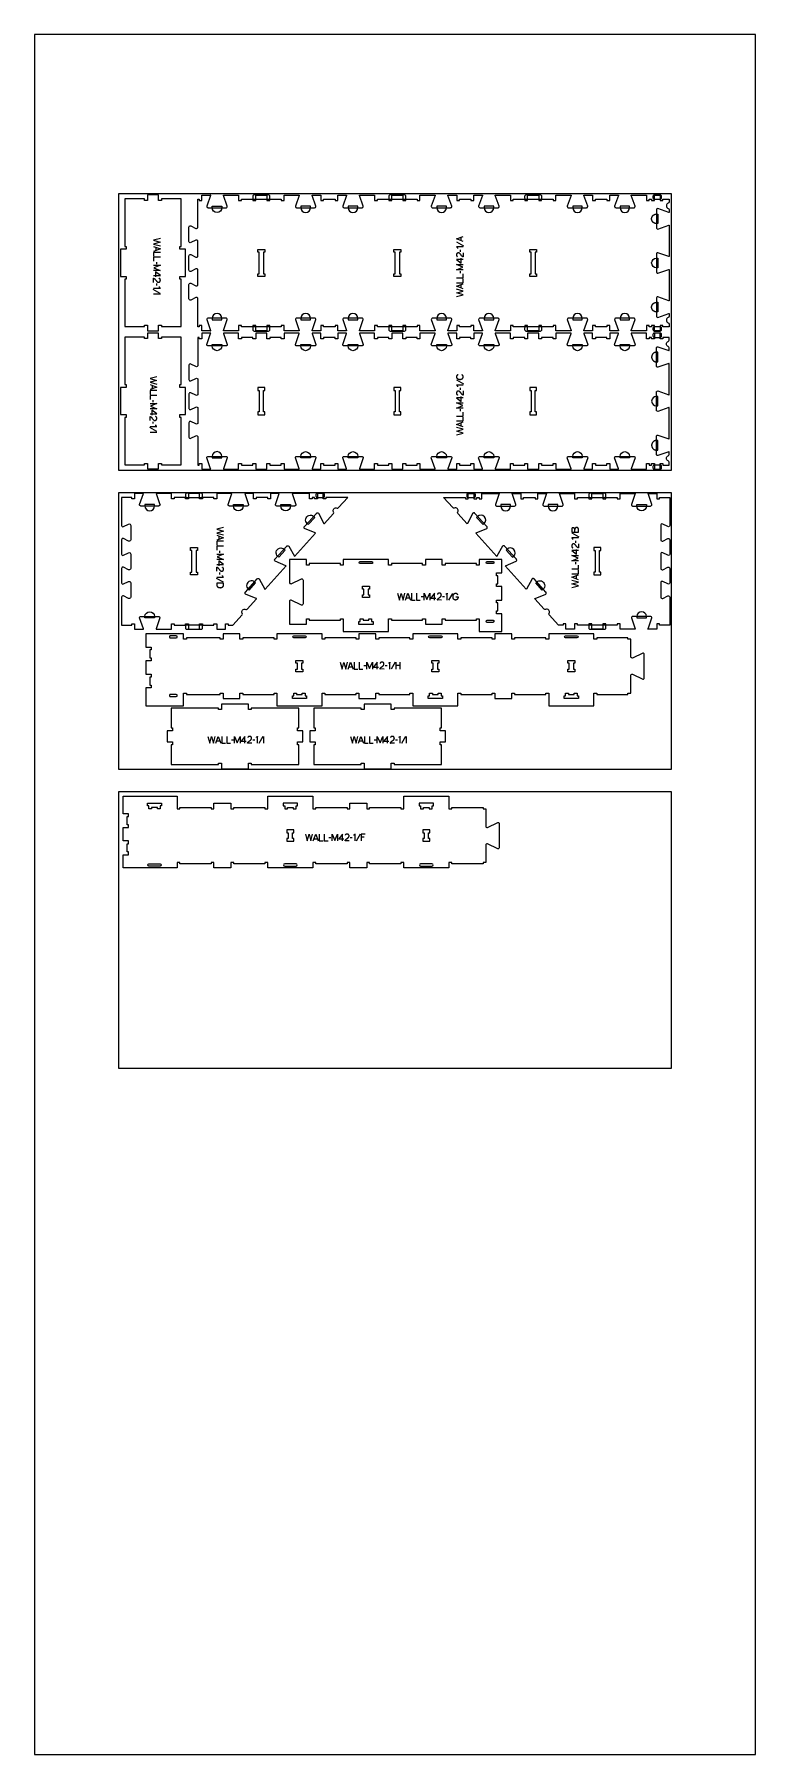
# Model space of a CAD drawing. Extents: x -20252 to -17068, y -27186 to -19593.
import ezdxf

# ---------------------------------------------------------------- set-up
doc = ezdxf.new("R2010")
doc.units = 0
for name, color, linetype in [('0_SHEET_SPRUCEPLY_2440X122', 1, 'CONTINUOUS'), ('1_ANYTOOL_1MMDEEP_LABELS_S', 2, 'CONTINUOUS'), ('3_ANYTOOL_CUTTHROUGH_INSID', 4, 'CONTINUOUS'), ('4_ANYTOOL_CUTTHROUGH_OUTSI', 5, 'CONTINUOUS'), ('5_ANYTOOL_HALF_MILL_9MM_IN', 3, 'CONTINUOUS'), ('DONOTCUT', 18, 'CONTINUOUS')]:
    doc.layers.add(name, color=color, linetype=linetype)

msp = doc.modelspace()

# ---------------------------------------------------------------- linework, layer by layer
at = {"layer": '0_SHEET_SPRUCEPLY_2440X122'}
for points in [[(-19879.9, -20296.7), (-19879.9, -21516.7), (-17439.9, -21516.7), (-17439.9, -20296.7)], [(-19879.9, -21616.7), (-19879.9, -22836.7), (-17439.9, -22836.7), (-17439.9, -21616.7)], [(-19879.9, -22936.7), (-19879.9, -24156.7), (-17439.9, -24156.7), (-17439.9, -22936.7)]]:
    msp.add_lwpolyline(points, close=True, dxfattribs=at)
at = {"layer": '1_ANYTOOL_1MMDEEP_LABELS_S'}
for points in [[(-19695.7, -20493.8), (-19725.7, -20501.6), (-19696.6, -20510), (-19725.7, -20518.5), (-19695.7, -20526)], [(-18358.6, -20506.4), (-18388.6, -20495.6), (-18358.6, -20484.5)], [(-18368.1, -20503), (-18368.1, -20488.1)], [(-19725.7, -20528.6), (-19695.7, -20539.4), (-19725.7, -20550.5)], [(-19695.7, -20554.8), (-19725.7, -20554.8), (-19725.7, -20571.9)], [(-19695.7, -20576.6), (-19725.7, -20576.6), (-19725.7, -20593.7)], [(-19716.1, -20532), (-19716.1, -20546.9)], [(-18358.6, -20530.9), (-18388.6, -20530.9), (-18388.4, -20530.9), (-18388.3, -20530.9), (-18388.2, -20530.9), (-18388, -20531), (-18387.9, -20531), (-18387.7, -20531.1), (-18387.6, -20531.1), (-18387.5, -20531.1), (-18387.3, -20531.2), (-18387.2, -20531.3), (-18387.2, -20531.3), (-18387.1, -20531.3), (-18387, -20531.3), (-18387, -20531.4), (-18386.9, -20531.4), (-18386.9, -20531.4), (-18386.8, -20531.5), (-18386.7, -20531.5), (-18386.7, -20531.6), (-18386.6, -20531.6), (-18386.6, -20531.6), (-18386.5, -20531.7), (-18386.5, -20531.7), (-18386.4, -20531.8), (-18386.4, -20531.8), (-18386.3, -20531.8), (-18386.3, -20531.9), (-18386.2, -20531.9), (-18386.2, -20532), (-18386.1, -20532), (-18386.1, -20532.1), (-18386, -20532.1), (-18385.9, -20532.2), (-18385.8, -20532.3), (-18385.8, -20532.5), (-18385.7, -20532.6), (-18385.6, -20532.7), (-18385.5, -20532.8), (-18385.5, -20532.9), (-18385.4, -20533.1), (-18385.3, -20533.2), (-18385.3, -20533.3), (-18385.2, -20533.5), (-18385.1, -20533.8), (-18385, -20534.1), (-18384.9, -20534.3), (-18384.8, -20534.6), (-18384.7, -20534.9), (-18384.6, -20535.2), (-18384.5, -20535.5), (-18384.5, -20535.7), (-18384.4, -20536), (-18384.4, -20536.3), (-18384.3, -20536.5), (-18384.3, -20536.8), (-18384.3, -20537.1), (-18384.2, -20537.3), (-18384.2, -20537.6), (-18384.2, -20537.9)], [(-18358.6, -20556.7), (-18358.6, -20575), (-18359.1, -20574.9), (-18359.3, -20574.8), (-18359.5, -20574.7), (-18359.8, -20574.6), (-18360, -20574.5), (-18360.2, -20574.4), (-18360.4, -20574.3), (-18360.6, -20574.2), (-18360.8, -20574.1), (-18361, -20574), (-18361.2, -20573.9), (-18361.4, -20573.8), (-18361.6, -20573.7), (-18361.8, -20573.6), (-18362, -20573.4), (-18362.2, -20573.3), (-18362.4, -20573.2), (-18362.6, -20573), (-18362.8, -20572.9), (-18363, -20572.8), (-18363.1, -20572.6), (-18363.3, -20572.5), (-18363.5, -20572.3), (-18363.7, -20572.2), (-18363.8, -20572), (-18364, -20571.8), (-18364.2, -20571.7), (-18364.3, -20571.5), (-18364.5, -20571.3), (-18364.8, -20571), (-18366, -20569.5), (-18367.2, -20568), (-18368.4, -20566.5), (-18369.5, -20565), (-18370, -20564.2), (-18370.6, -20563.5), (-18371.2, -20562.8), (-18371.8, -20562.1), (-18372.4, -20561.4), (-18373, -20560.8), (-18373.6, -20560.1), (-18374.2, -20559.5), (-18374.4, -20559.4), (-18374.5, -20559.3), (-18374.7, -20559.1), (-18374.8, -20559), (-18375, -20558.9), (-18375.2, -20558.7), (-18375.3, -20558.6), (-18375.5, -20558.5), (-18375.7, -20558.4), (-18375.9, -20558.3), (-18376, -20558.2), (-18376.2, -20558.1), (-18376.4, -20558), (-18376.6, -20557.9), (-18376.8, -20557.9), (-18377, -20557.8), (-18377.2, -20557.7), (-18377.4, -20557.6), (-18377.6, -20557.6), (-18377.8, -20557.5), (-18378, -20557.5), (-18378.2, -20557.4), (-18378.4, -20557.4), (-18378.6, -20557.3), (-18378.8, -20557.3), (-18379, -20557.3), (-18379.2, -20557.2), (-18379.4, -20557.2), (-18379.7, -20557.2), (-18379.9, -20557.2), (-18380.1, -20557.2), (-18380.3, -20557.2), (-18380.6, -20557.2), (-18380.8, -20557.2), (-18381.1, -20557.2), (-18381.3, -20557.2), (-18381.5, -20557.2), (-18381.8, -20557.3), (-18382, -20557.3), (-18382.2, -20557.3), (-18382.4, -20557.4), (-18382.7, -20557.4), (-18382.9, -20557.5), (-18383.1, -20557.5), (-18383.3, -20557.6), (-18383.5, -20557.7), (-18383.7, -20557.7), (-18383.9, -20557.8), (-18384.1, -20557.9), (-18384.2, -20558), (-18384.4, -20558.1), (-18384.6, -20558.2), (-18384.8, -20558.3), (-18385, -20558.4), (-18385.1, -20558.5), (-18385.3, -20558.6), (-18385.4, -20558.7), (-18385.6, -20558.9), (-18385.8, -20559), (-18385.9, -20559.1), (-18386, -20559.3), (-18386.2, -20559.4), (-18386.3, -20559.6), (-18386.5, -20559.7), (-18386.6, -20559.9), (-18386.7, -20560), (-18386.8, -20560.2), (-18386.9, -20560.4), (-18387.1, -20560.5), (-18387.2, -20560.7), (-18387.3, -20560.9), (-18387.4, -20561.1), (-18387.5, -20561.2), (-18387.6, -20561.4), (-18387.7, -20561.6), (-18387.7, -20561.8), (-18387.8, -20562), (-18387.9, -20562.2), (-18388, -20562.4), (-18388, -20562.6), (-18388.1, -20562.8), (-18388.2, -20563), (-18388.2, -20563.2), (-18388.3, -20563.4), (-18388.3, -20563.6), (-18388.3, -20563.8), (-18388.4, -20564), (-18388.4, -20564.3), (-18388.5, -20564.5), (-18388.5, -20564.7), (-18388.5, -20564.9), (-18388.5, -20565.2), (-18388.5, -20565.4), (-18388.5, -20565.6), (-18388.6, -20566.1), (-18388.5, -20566.5), (-18388.5, -20566.8), (-18388.5, -20567.2), (-18388.5, -20567.5), (-18388.4, -20567.9), (-18388.4, -20568.2), (-18388.3, -20568.5), (-18388.2, -20568.8), (-18388.2, -20569.2), (-18388.1, -20569.3), (-18388.1, -20569.5), (-18388, -20569.6), (-18388, -20569.8), (-18387.9, -20569.9), (-18387.8, -20570.1), (-18387.8, -20570.2), (-18387.7, -20570.4), (-18387.6, -20570.5), (-18387.6, -20570.6), (-18387.5, -20570.8), (-18387.4, -20570.9), (-18387.4, -20571), (-18387.3, -20571.2), (-18387.2, -20571.3), (-18387.1, -20571.4), (-18387, -20571.6), (-18386.9, -20571.7), (-18386.9, -20571.8), (-18386.8, -20571.9), (-18386.7, -20572.1), (-18386.6, -20572.2), (-18386.5, -20572.3), (-18386.4, -20572.4), (-18386.3, -20572.5), (-18386.1, -20572.7), (-18386, -20572.8), (-18385.9, -20572.9), (-18385.8, -20573), (-18385.7, -20573.1), (-18385.6, -20573.2), (-18385.4, -20573.3), (-18385.2, -20573.5), (-18384.9, -20573.7), (-18384.7, -20573.9), (-18384.4, -20574.1), (-18384.1, -20574.3), (-18383.8, -20574.4), (-18383.5, -20574.6)], [(-18388.1, -20508.2), (-18357.3, -20525.3)], [(-18372.4, -20543), (-18372.4, -20551.8)], [(-19725.7, -20611.5), (-19695.7, -20611.5), (-19724, -20623.5), (-19695.8, -20635.5), (-19725.7, -20635.5)], [(-19725.7, -20657), (-19695.6, -20657.1), (-19717, -20641.1)], [(-19717, -20641.1), (-19717, -20662.8)], [(-19711.8, -20606.3), (-19711.9, -20597.6)], [(-18358.6, -20586.9), (-18388.6, -20586.9), (-18367.2, -20602.9)], [(-18358.6, -20632.5), (-18388.6, -20632.5), (-18360.2, -20620.5), (-18388.4, -20608.5), (-18358.6, -20608.5)], [(-18388.6, -20667.4), (-18358.6, -20667.4), (-18358.6, -20650.3)], [(-18372.4, -20637.6), (-18372.4, -20646.4)], [(-18367.2, -20602.9), (-18367.2, -20581.1)], [(-19696.1, -20735.8), (-19726.9, -20718.6)], [(-19725.7, -20713.1), (-19695.6, -20713.1), (-19695.8, -20713.1), (-19695.9, -20713.1), (-19696.1, -20713), (-19696.2, -20713), (-19696.4, -20713), (-19696.5, -20712.9), (-19696.6, -20712.9), (-19696.8, -20712.8), (-19696.9, -20712.8), (-19697, -20712.7), (-19697.1, -20712.7), (-19697.1, -20712.7), (-19697.2, -20712.6), (-19697.3, -20712.6), (-19697.3, -20712.6), (-19697.4, -20712.5), (-19697.4, -20712.5), (-19697.5, -20712.4), (-19697.5, -20712.4), (-19697.6, -20712.4), (-19697.6, -20712.3), (-19697.7, -20712.3), (-19697.8, -20712.3), (-19697.8, -20712.2), (-19697.9, -20712.2), (-19697.9, -20712.1), (-19698, -20712.1), (-19698, -20712), (-19698.1, -20712), (-19698.1, -20711.9), (-19698.2, -20711.9), (-19698.2, -20711.8), (-19698.3, -20711.7), (-19698.4, -20711.6), (-19698.5, -20711.5), (-19698.5, -20711.4), (-19698.6, -20711.3), (-19698.7, -20711.2), (-19698.8, -20711), (-19698.8, -20710.9), (-19698.9, -20710.8), (-19699, -20710.6), (-19699, -20710.5), (-19699.2, -20710.2), (-19699.3, -20709.9), (-19699.4, -20709.6), (-19699.5, -20709.3), (-19699.5, -20709.1), (-19699.6, -20708.8), (-19699.7, -20708.5), (-19699.8, -20708.2), (-19699.8, -20708), (-19699.9, -20707.7), (-19699.9, -20707.4), (-19699.9, -20707.2), (-19700, -20706.9), (-19700, -20706.6), (-19700, -20706.4), (-19700, -20706.1)], [(-19725.6, -20687.3), (-19725.6, -20669), (-19725.1, -20669.1), (-19724.9, -20669.2), (-19724.7, -20669.3), (-19724.5, -20669.3), (-19724.2, -20669.4), (-19724, -20669.5), (-19723.8, -20669.6), (-19723.6, -20669.7), (-19723.4, -20669.8), (-19723.2, -20669.9), (-19723, -20670), (-19722.8, -20670.2), (-19722.6, -20670.3), (-19722.4, -20670.4), (-19722.2, -20670.5), (-19722, -20670.7), (-19721.8, -20670.8), (-19721.6, -20670.9), (-19721.5, -20671.1), (-19721.3, -20671.2), (-19721.1, -20671.3), (-19720.9, -20671.5), (-19720.7, -20671.6), (-19720.6, -20671.8), (-19720.4, -20672), (-19720.2, -20672.1), (-19720.1, -20672.3), (-19719.9, -20672.5), (-19719.7, -20672.6), (-19719.4, -20673), (-19718.2, -20674.5), (-19717, -20676), (-19715.9, -20677.5), (-19714.7, -20679), (-19714.2, -20679.8), (-19713.6, -20680.5), (-19713, -20681.2), (-19712.4, -20681.9), (-19711.9, -20682.6), (-19711.3, -20683.2), (-19710.6, -20683.8), (-19710, -20684.4), (-19709.9, -20684.6), (-19709.7, -20684.7), (-19709.6, -20684.8), (-19709.4, -20685), (-19709.2, -20685.1), (-19709.1, -20685.2), (-19708.9, -20685.3), (-19708.7, -20685.5), (-19708.5, -20685.6), (-19708.4, -20685.7), (-19708.2, -20685.8), (-19708, -20685.9), (-19707.8, -20686), (-19707.6, -20686), (-19707.4, -20686.1), (-19707.3, -20686.2), (-19707.1, -20686.3), (-19706.9, -20686.3), (-19706.7, -20686.4), (-19706.5, -20686.5), (-19706.3, -20686.5), (-19706.1, -20686.6), (-19705.9, -20686.6), (-19705.6, -20686.6), (-19705.4, -20686.7), (-19705.2, -20686.7), (-19705, -20686.7), (-19704.8, -20686.7), (-19704.6, -20686.8), (-19704.3, -20686.8), (-19704.1, -20686.8), (-19703.9, -20686.8), (-19703.6, -20686.8), (-19703.4, -20686.8), (-19703.2, -20686.8), (-19702.9, -20686.7), (-19702.7, -20686.7), (-19702.5, -20686.7), (-19702.2, -20686.7), (-19702, -20686.6), (-19701.8, -20686.6), (-19701.6, -20686.5), (-19701.4, -20686.5), (-19701.1, -20686.4), (-19700.9, -20686.4), (-19700.7, -20686.3), (-19700.5, -20686.2), (-19700.4, -20686.2), (-19700.2, -20686.1), (-19700, -20686), (-19699.8, -20685.9), (-19699.6, -20685.8), (-19699.4, -20685.7), (-19699.3, -20685.6), (-19699.1, -20685.5), (-19698.9, -20685.4), (-19698.8, -20685.2), (-19698.6, -20685.1), (-19698.5, -20685), (-19698.3, -20684.8), (-19698.2, -20684.7), (-19698, -20684.6), (-19697.9, -20684.4), (-19697.8, -20684.3), (-19697.6, -20684.1), (-19697.5, -20683.9), (-19697.4, -20683.8), (-19697.3, -20683.6), (-19697.2, -20683.4), (-19697.1, -20683.3), (-19697, -20683.1), (-19696.9, -20682.9), (-19696.8, -20682.7), (-19696.7, -20682.5), (-19696.6, -20682.4), (-19696.5, -20682.2), (-19696.4, -20682), (-19696.3, -20681.8), (-19696.3, -20681.6), (-19696.2, -20681.4), (-19696.1, -20681.2), (-19696.1, -20681), (-19696, -20680.8), (-19696, -20680.6), (-19695.9, -20680.4), (-19695.9, -20680.1), (-19695.8, -20679.9), (-19695.8, -20679.7), (-19695.8, -20679.5), (-19695.7, -20679.3), (-19695.7, -20679), (-19695.7, -20678.8), (-19695.7, -20678.6), (-19695.7, -20678.3), (-19695.7, -20677.9), (-19695.7, -20677.5), (-19695.7, -20677.1), (-19695.7, -20676.8), (-19695.8, -20676.4), (-19695.8, -20676.1), (-19695.8, -20675.8), (-19695.9, -20675.4), (-19696, -20675.1), (-19696.1, -20674.8), (-19696.1, -20674.7), (-19696.2, -20674.5), (-19696.2, -20674.3), (-19696.3, -20674.2), (-19696.3, -20674), (-19696.4, -20673.9), (-19696.4, -20673.8), (-19696.5, -20673.6), (-19696.6, -20673.5), (-19696.6, -20673.3), (-19696.7, -20673.2), (-19696.8, -20673.1), (-19696.9, -20672.9), (-19696.9, -20672.8), (-19697, -20672.7), (-19697.1, -20672.5), (-19697.2, -20672.4), (-19697.3, -20672.3), (-19697.4, -20672.1), (-19697.5, -20672), (-19697.6, -20671.9), (-19697.7, -20671.8), (-19697.8, -20671.7), (-19697.9, -20671.5), (-19698, -20671.4), (-19698.1, -20671.3), (-19698.2, -20671.2), (-19698.3, -20671.1), (-19698.4, -20671), (-19698.5, -20670.9), (-19698.7, -20670.8), (-19698.8, -20670.7), (-19699, -20670.5), (-19699.3, -20670.3), (-19699.6, -20670.1), (-19699.9, -20669.9), (-19700.2, -20669.7), (-19700.5, -20669.5), (-19700.8, -20669.4)], [(-19711.8, -20701), (-19711.9, -20692.2)], [(-18388.6, -20689.2), (-18358.6, -20689.2), (-18358.6, -20672.1)], [(-18358.6, -20715.4), (-18388.6, -20704.5), (-18358.6, -20693.5)], [(-18388.6, -20750.1), (-18358.6, -20742.4), (-18387.7, -20734), (-18358.6, -20725.5), (-18388.6, -20718)], [(-18368.1, -20711.9), (-18368.1, -20697)], [(-19695.7, -20739.3), (-19725.7, -20739.3)], [(-19711.3, -21103.8), (-19741.3, -21111.6), (-19712.2, -21120), (-19741.3, -21128.5), (-19711.3, -21136)], [(-18381.1, -21094.5), (-18381.5, -21094.7), (-18381.9, -21094.9), (-18382.3, -21095), (-18382.6, -21095.2), (-18383, -21095.4), (-18383.4, -21095.6), (-18383.7, -21095.9), (-18384, -21096.1), (-18384.4, -21096.3), (-18384.7, -21096.6), (-18385, -21096.8), (-18385.3, -21097.1), (-18385.6, -21097.4), (-18385.9, -21097.7), (-18386.2, -21098), (-18386.5, -21098.3), (-18386.6, -21098.4), (-18386.7, -21098.6), (-18386.8, -21098.8), (-18387, -21098.9), (-18387.1, -21099.1), (-18387.2, -21099.3), (-18387.3, -21099.4), (-18387.4, -21099.6), (-18387.5, -21099.8), (-18387.6, -21099.9), (-18387.7, -21100.1), (-18387.7, -21100.3), (-18387.8, -21100.5), (-18387.9, -21100.7), (-18388, -21100.9), (-18388, -21101.1), (-18388.1, -21101.2), (-18388.2, -21101.4), (-18388.2, -21101.6), (-18388.3, -21101.8), (-18388.3, -21102), (-18388.4, -21102.2), (-18388.4, -21102.4), (-18388.4, -21102.6), (-18388.5, -21102.9), (-18388.5, -21103.1), (-18388.5, -21103.3), (-18388.5, -21103.5), (-18388.6, -21103.7), (-18388.6, -21103.9), (-18388.6, -21104.2), (-18388.6, -21104.4), (-18388.6, -21104.7), (-18388.6, -21105.1), (-18388.5, -21105.4), (-18388.5, -21105.7), (-18388.5, -21106), (-18388.4, -21106.4), (-18388.4, -21106.7), (-18388.3, -21107), (-18388.2, -21107.3), (-18388.1, -21107.6), (-18388, -21107.9), (-18387.9, -21108.1), (-18387.8, -21108.4), (-18387.7, -21108.6), (-18387.7, -21108.7), (-18387.6, -21108.8), (-18387.5, -21109), (-18387.5, -21109.1), (-18387.4, -21109.2), (-18387.3, -21109.4), (-18387.3, -21109.5), (-18387.2, -21109.6), (-18387.1, -21109.7), (-18387, -21109.9), (-18386.9, -21110), (-18386.8, -21110.1), (-18386.7, -21110.2), (-18386.6, -21110.5), (-18386.4, -21110.7), (-18386.2, -21110.9), (-18385.9, -21111.1), (-18385.7, -21111.4), (-18385.5, -21111.6), (-18385.2, -21111.8), (-18385, -21112), (-18384.7, -21112.2), (-18384.5, -21112.4), (-18384.2, -21112.5), (-18383.9, -21112.7), (-18383.3, -21113.1), (-18382.7, -21113.4), (-18382.1, -21113.7), (-18381.5, -21113.9), (-18380.9, -21114.2), (-18380.2, -21114.4), (-18379.6, -21114.6), (-18379, -21114.8), (-18378.3, -21115), (-18377.7, -21115.1), (-18377, -21115.2), (-18376.3, -21115.3), (-18375.6, -21115.4), (-18375, -21115.5), (-18374.3, -21115.5), (-18373.6, -21115.5), (-18372.9, -21115.5), (-18372.2, -21115.5), (-18371.5, -21115.4), (-18370.8, -21115.3), (-18370.2, -21115.2), (-18369.5, -21115.1), (-18368.8, -21115), (-18368.5, -21114.9), (-18368.2, -21114.8), (-18367.9, -21114.7), (-18367.6, -21114.6), (-18367.2, -21114.5), (-18366.9, -21114.4), (-18366.6, -21114.3), (-18366.3, -21114.2), (-18365.7, -21113.9), (-18365.1, -21113.6), (-18364.5, -21113.3), (-18363.9, -21113), (-18363.3, -21112.7), (-18363, -21112.5), (-18362.7, -21112.3), (-18362.4, -21112.1), (-18362.2, -21111.9), (-18361.9, -21111.7), (-18361.7, -21111.5), (-18361.4, -21111.3), (-18361.2, -21111.1), (-18361, -21110.8), (-18360.8, -21110.6), (-18360.6, -21110.4), (-18360.5, -21110.2), (-18360.4, -21110.1), (-18360.3, -21110), (-18360.2, -21109.9), (-18360.1, -21109.7), (-18360.1, -21109.6), (-18360, -21109.5), (-18359.9, -21109.4), (-18359.8, -21109.2), (-18359.7, -21109.1), (-18359.7, -21109), (-18359.6, -21108.8), (-18359.5, -21108.5), (-18359.4, -21108.3), (-18359.2, -21108), (-18359.1, -21107.7), (-18359, -21107.4), (-18358.9, -21107.1), (-18358.9, -21106.7), (-18358.8, -21106.4), (-18358.7, -21106.1), (-18358.7, -21105.8), (-18358.6, -21105.4), (-18358.6, -21105.1), (-18358.6, -21104.7), (-18358.6, -21104.4), (-18358.6, -21104), (-18358.6, -21103.7), (-18358.6, -21103.3), (-18358.6, -21103.1), (-18358.6, -21102.9), (-18358.7, -21102.7), (-18358.7, -21102.6), (-18358.7, -21102.4), (-18358.7, -21102.2), (-18358.8, -21102), (-18358.8, -21101.9), (-18358.8, -21101.7), (-18358.9, -21101.5), (-18358.9, -21101.4), (-18359, -21101.2), (-18359, -21101), (-18359.1, -21100.9), (-18359.2, -21100.7), (-18359.2, -21100.5), (-18359.3, -21100.4), (-18359.3, -21100.2), (-18359.4, -21100.1), (-18359.5, -21099.9), (-18359.6, -21099.8), (-18359.7, -21099.6), (-18359.7, -21099.5), (-18359.8, -21099.4), (-18359.9, -21099.2), (-18360, -21099.1), (-18360.1, -21098.9), (-18360.2, -21098.8), (-18360.4, -21098.5), (-18360.6, -21098.3), (-18360.8, -21098), (-18361.1, -21097.8), (-18361.3, -21097.5), (-18361.6, -21097.3), (-18361.8, -21097.1), (-18362.1, -21096.8), (-18362.3, -21096.6), (-18362.6, -21096.4), (-18362.9, -21096.2), (-18363.2, -21096), (-18363.5, -21095.8), (-18363.8, -21095.6), (-18364.1, -21095.4), (-18364.4, -21095.2)], [(-19741.3, -21138.6), (-19711.3, -21149.4), (-19741.3, -21160.5)], [(-19711.3, -21164.8), (-19741.3, -21164.8), (-19741.3, -21181.9)], [(-19731.8, -21142), (-19731.8, -21156.9)], [(-18358.6, -21140.9), (-18388.6, -21140.9), (-18388.5, -21140.9), (-18388.3, -21140.9), (-18388.2, -21140.9), (-18388, -21141), (-18387.9, -21141), (-18387.8, -21141), (-18387.6, -21141.1), (-18387.5, -21141.1), (-18387.4, -21141.2), (-18387.2, -21141.2), (-18387.2, -21141.3), (-18387.1, -21141.3), (-18387.1, -21141.3), (-18387, -21141.4), (-18386.9, -21141.4), (-18386.9, -21141.4), (-18386.8, -21141.5), (-18386.8, -21141.5), (-18386.7, -21141.5), (-18386.7, -21141.6), (-18386.6, -21141.6), (-18386.5, -21141.7), (-18386.5, -21141.7), (-18386.4, -21141.7), (-18386.4, -21141.8), (-18386.3, -21141.8), (-18386.3, -21141.9), (-18386.2, -21141.9), (-18386.2, -21142), (-18386.1, -21142), (-18386.1, -21142.1), (-18386, -21142.1), (-18386, -21142.2), (-18385.9, -21142.3), (-18385.8, -21142.4), (-18385.7, -21142.5), (-18385.6, -21142.7), (-18385.5, -21142.8), (-18385.5, -21142.9), (-18385.4, -21143), (-18385.3, -21143.2), (-18385.3, -21143.3), (-18385.2, -21143.5), (-18385.1, -21143.8), (-18385, -21144), (-18384.9, -21144.3), (-18384.8, -21144.6), (-18384.7, -21144.9), (-18384.6, -21145.2), (-18384.6, -21145.4), (-18384.5, -21145.7), (-18384.4, -21146), (-18384.4, -21146.3), (-18384.3, -21146.5), (-18384.3, -21146.8), (-18384.3, -21147.1), (-18384.3, -21147.3), (-18384.3, -21147.6), (-18384.2, -21147.8)], [(-18358.6, -21166.7), (-18358.7, -21185), (-18359.1, -21184.8), (-18359.3, -21184.8), (-18359.6, -21184.7), (-18359.8, -21184.6), (-18360, -21184.5), (-18360.2, -21184.4), (-18360.4, -21184.3), (-18360.6, -21184.2), (-18360.8, -21184.1), (-18361.1, -21184), (-18361.3, -21183.9), (-18361.5, -21183.8), (-18361.7, -21183.7), (-18361.8, -21183.5), (-18362, -21183.4), (-18362.2, -21183.3), (-18362.4, -21183.2), (-18362.6, -21183), (-18362.8, -21182.9), (-18363, -21182.7), (-18363.2, -21182.6), (-18363.3, -21182.5), (-18363.5, -21182.3), (-18363.7, -21182.1), (-18363.8, -21182), (-18364, -21181.8), (-18364.2, -21181.6), (-18364.3, -21181.5), (-18364.5, -21181.3), (-18364.8, -21180.9), (-18366, -21179.5), (-18367.2, -21178), (-18368.4, -21176.5), (-18369.5, -21174.9), (-18370.1, -21174.2), (-18370.6, -21173.5), (-18371.2, -21172.7), (-18371.8, -21172.1), (-18372.4, -21171.4), (-18373, -21170.7), (-18373.6, -21170.1), (-18374.2, -21169.5), (-18374.4, -21169.4), (-18374.5, -21169.2), (-18374.7, -21169.1), (-18374.9, -21169), (-18375, -21168.8), (-18375.2, -21168.7), (-18375.4, -21168.6), (-18375.5, -21168.5), (-18375.7, -21168.4), (-18375.9, -21168.3), (-18376.1, -21168.2), (-18376.2, -21168.1), (-18376.4, -21168), (-18376.6, -21167.9), (-18376.8, -21167.8), (-18377, -21167.8), (-18377.2, -21167.7), (-18377.4, -21167.6), (-18377.6, -21167.6), (-18377.8, -21167.5), (-18378, -21167.4), (-18378.2, -21167.4), (-18378.4, -21167.4), (-18378.6, -21167.3), (-18378.8, -21167.3), (-18379, -21167.2), (-18379.2, -21167.2), (-18379.5, -21167.2), (-18379.7, -21167.2), (-18379.9, -21167.2), (-18380.1, -21167.2), (-18380.3, -21167.2), (-18380.6, -21167.2), (-18380.8, -21167.2), (-18381.1, -21167.2), (-18381.3, -21167.2), (-18381.6, -21167.2), (-18381.8, -21167.3), (-18382, -21167.3), (-18382.2, -21167.3), (-18382.5, -21167.4), (-18382.7, -21167.4), (-18382.9, -21167.5), (-18383.1, -21167.5), (-18383.3, -21167.6), (-18383.5, -21167.6), (-18383.7, -21167.7), (-18383.9, -21167.8), (-18384.1, -21167.9), (-18384.3, -21168), (-18384.5, -21168.1), (-18384.6, -21168.2), (-18384.8, -21168.3), (-18385, -21168.4), (-18385.1, -21168.5), (-18385.3, -21168.6), (-18385.5, -21168.7), (-18385.6, -21168.8), (-18385.8, -21169), (-18385.9, -21169.1), (-18386.1, -21169.2), (-18386.2, -21169.4), (-18386.3, -21169.5), (-18386.5, -21169.7), (-18386.6, -21169.9), (-18386.7, -21170), (-18386.9, -21170.2), (-18387, -21170.3), (-18387.1, -21170.5), (-18387.2, -21170.7), (-18387.3, -21170.9), (-18387.4, -21171), (-18387.5, -21171.2), (-18387.6, -21171.4), (-18387.7, -21171.6), (-18387.8, -21171.8), (-18387.8, -21172), (-18387.9, -21172.2), (-18388, -21172.4), (-18388.1, -21172.6), (-18388.1, -21172.8), (-18388.2, -21173), (-18388.2, -21173.2), (-18388.3, -21173.4), (-18388.3, -21173.6), (-18388.4, -21173.8), (-18388.4, -21174), (-18388.4, -21174.2), (-18388.5, -21174.5), (-18388.5, -21174.7), (-18388.5, -21174.9), (-18388.5, -21175.1), (-18388.6, -21175.4), (-18388.6, -21175.6), (-18388.6, -21176.1), (-18388.6, -21176.4), (-18388.6, -21176.8), (-18388.5, -21177.2), (-18388.5, -21177.5), (-18388.5, -21177.8), (-18388.4, -21178.2), (-18388.3, -21178.5), (-18388.3, -21178.8), (-18388.2, -21179.1), (-18388.1, -21179.3), (-18388.1, -21179.4), (-18388, -21179.6), (-18388, -21179.8), (-18387.9, -21179.9), (-18387.9, -21180), (-18387.8, -21180.2), (-18387.7, -21180.3), (-18387.7, -21180.5), (-18387.6, -21180.6), (-18387.5, -21180.8), (-18387.5, -21180.9), (-18387.4, -21181), (-18387.3, -21181.2), (-18387.2, -21181.3), (-18387.1, -21181.4), (-18387.1, -21181.5), (-18387, -21181.7), (-18386.9, -21181.8), (-18386.8, -21181.9), (-18386.7, -21182), (-18386.6, -21182.2), (-18386.5, -21182.3), (-18386.4, -21182.4), (-18386.3, -21182.5), (-18386.2, -21182.6), (-18386.1, -21182.7), (-18385.9, -21182.9), (-18385.8, -21183), (-18385.7, -21183.1), (-18385.6, -21183.2), (-18385.5, -21183.3), (-18385.2, -21183.5), (-18384.9, -21183.7), (-18384.7, -21183.9), (-18384.4, -21184.1), (-18384.1, -21184.2), (-18383.8, -21184.4), (-18383.5, -21184.6)], [(-18388.1, -21118.1), (-18357.3, -21135.3)], [(-18372.5, -21153), (-18372.4, -21161.8)], [(-19711.3, -21186.6), (-19741.3, -21186.6), (-19741.3, -21203.7)], [(-19741.3, -21221.5), (-19711.3, -21221.5), (-19739.7, -21233.5), (-19711.5, -21245.5), (-19741.3, -21245.5)], [(-19741.3, -21267), (-19711.3, -21267.1), (-19732.7, -21251.1)], [(-19732.7, -21251.1), (-19732.7, -21272.8)], [(-19727.5, -21216.3), (-19727.5, -21207.6)], [(-18358.6, -21196.9), (-18388.6, -21196.9), (-18367.2, -21212.9)], [(-18358.6, -21242.5), (-18388.6, -21242.5), (-18360.2, -21230.5), (-18388.4, -21218.5), (-18358.6, -21218.5)], [(-18388.6, -21277.4), (-18358.6, -21277.4), (-18358.6, -21260.3)], [(-18372.5, -21247.6), (-18372.4, -21256.4)], [(-18367.2, -21212.9), (-18367.2, -21191.1)], [(-19711.8, -21345.8), (-19742.6, -21328.6)], [(-19741.3, -21297.3), (-19741.3, -21279), (-19740.8, -21279.1), (-19740.6, -21279.2), (-19740.4, -21279.3), (-19740.1, -21279.3), (-19739.9, -21279.4), (-19739.7, -21279.5), (-19739.5, -21279.6), (-19739.3, -21279.7), (-19739.1, -21279.8), (-19738.9, -21279.9), (-19738.7, -21280), (-19738.5, -21280.2), (-19738.3, -21280.3), (-19738.1, -21280.4), (-19737.9, -21280.5), (-19737.7, -21280.7), (-19737.5, -21280.8), (-19737.3, -21280.9), (-19737.1, -21281.1), (-19736.9, -21281.2), (-19736.8, -21281.3), (-19736.6, -21281.5), (-19736.4, -21281.6), (-19736.2, -21281.8), (-19736.1, -21282), (-19735.9, -21282.1), (-19735.7, -21282.3), (-19735.6, -21282.5), (-19735.4, -21282.6), (-19735.1, -21283), (-19733.9, -21284.5), (-19732.7, -21286), (-19731.5, -21287.5), (-19730.4, -21289), (-19729.9, -21289.8), (-19729.3, -21290.5), (-19728.7, -21291.2), (-19728.1, -21291.9), (-19727.5, -21292.6), (-19726.9, -21293.2), (-19726.3, -21293.8), (-19725.7, -21294.4), (-19725.5, -21294.6), (-19725.4, -21294.7), (-19725.2, -21294.8), (-19725.1, -21295), (-19724.9, -21295.1), (-19724.7, -21295.2), (-19724.6, -21295.3), (-19724.4, -21295.5), (-19724.2, -21295.6), (-19724, -21295.7), (-19723.9, -21295.8), (-19723.7, -21295.9), (-19723.5, -21296), (-19723.3, -21296), (-19723.1, -21296.1), (-19722.9, -21296.2), (-19722.7, -21296.3), (-19722.5, -21296.3), (-19722.3, -21296.4), (-19722.1, -21296.5), (-19721.9, -21296.5), (-19721.7, -21296.6), (-19721.5, -21296.6), (-19721.3, -21296.6), (-19721.1, -21296.7), (-19720.9, -21296.7), (-19720.7, -21296.7), (-19720.5, -21296.7), (-19720.2, -21296.8), (-19720, -21296.8), (-19719.8, -21296.8), (-19719.6, -21296.8), (-19719.3, -21296.8), (-19719.1, -21296.8), (-19718.8, -21296.8), (-19718.6, -21296.7), (-19718.4, -21296.7), (-19718.1, -21296.7), (-19717.9, -21296.7), (-19717.7, -21296.6), (-19717.5, -21296.6), (-19717.2, -21296.5), (-19717, -21296.5), (-19716.8, -21296.4), (-19716.6, -21296.4), (-19716.4, -21296.3), (-19716.2, -21296.2), (-19716, -21296.2), (-19715.8, -21296.1), (-19715.7, -21296), (-19715.5, -21295.9), (-19715.3, -21295.8), (-19715.1, -21295.7), (-19714.9, -21295.6), (-19714.8, -21295.5), (-19714.6, -21295.4), (-19714.5, -21295.2), (-19714.3, -21295.1), (-19714.1, -21295), (-19714, -21294.8), (-19713.9, -21294.7), (-19713.7, -21294.6), (-19713.6, -21294.4), (-19713.4, -21294.3), (-19713.3, -21294.1), (-19713.2, -21293.9), (-19713.1, -21293.8), (-19713, -21293.6), (-19712.8, -21293.4), (-19712.7, -21293.3), (-19712.6, -21293.1), (-19712.5, -21292.9), (-19712.4, -21292.7), (-19712.3, -21292.5), (-19712.2, -21292.4), (-19712.2, -21292.2), (-19712.1, -21292), (-19712, -21291.8), (-19711.9, -21291.6), (-19711.9, -21291.4), (-19711.8, -21291.2), (-19711.7, -21291), (-19711.7, -21290.8), (-19711.6, -21290.6), (-19711.6, -21290.4), (-19711.6, -21290.1), (-19711.5, -21289.9), (-19711.5, -21289.7), (-19711.4, -21289.5), (-19711.4, -21289.3), (-19711.4, -21289), (-19711.4, -21288.8), (-19711.4, -21288.6), (-19711.4, -21288.3), (-19711.3, -21287.9), (-19711.3, -21287.5), (-19711.4, -21287.1), (-19711.4, -21286.8), (-19711.4, -21286.4), (-19711.5, -21286.1), (-19711.5, -21285.8), (-19711.6, -21285.4), (-19711.7, -21285.1), (-19711.7, -21284.8), (-19711.8, -21284.7), (-19711.8, -21284.5), (-19711.9, -21284.3), (-19711.9, -21284.2), (-19712, -21284), (-19712.1, -21283.9), (-19712.1, -21283.8), (-19712.2, -21283.6), (-19712.3, -21283.5), (-19712.3, -21283.3), (-19712.4, -21283.2), (-19712.5, -21283.1), (-19712.5, -21282.9), (-19712.6, -21282.8), (-19712.7, -21282.7), (-19712.8, -21282.5), (-19712.9, -21282.4), (-19713, -21282.3), (-19713, -21282.1), (-19713.1, -21282), (-19713.2, -21281.9), (-19713.3, -21281.8), (-19713.4, -21281.7), (-19713.5, -21281.5), (-19713.6, -21281.4), (-19713.8, -21281.3), (-19713.9, -21281.2), (-19714, -21281.1), (-19714.1, -21281), (-19714.2, -21280.9), (-19714.3, -21280.8), (-19714.5, -21280.7), (-19714.7, -21280.5), (-19715, -21280.3), (-19715.2, -21280.1), (-19715.5, -21279.9), (-19715.8, -21279.7), (-19716.1, -21279.5), (-19716.4, -21279.4)], [(-19741.3, -21323.1), (-19711.3, -21323.1), (-19711.5, -21323.1), (-19711.6, -21323.1), (-19711.7, -21323), (-19711.9, -21323), (-19712, -21323), (-19712.2, -21322.9), (-19712.3, -21322.9), (-19712.4, -21322.8), (-19712.6, -21322.8), (-19712.7, -21322.7), (-19712.7, -21322.7), (-19712.8, -21322.7), (-19712.9, -21322.6), (-19712.9, -21322.6), (-19713, -21322.6), (-19713, -21322.5), (-19713.1, -21322.5), (-19713.2, -21322.4), (-19713.2, -21322.4), (-19713.3, -21322.4), (-19713.3, -21322.3), (-19713.4, -21322.3), (-19713.4, -21322.3), (-19713.5, -21322.2), (-19713.5, -21322.2), (-19713.6, -21322.1), (-19713.6, -21322.1), (-19713.7, -21322), (-19713.7, -21322), (-19713.8, -21321.9), (-19713.8, -21321.9), (-19713.9, -21321.8), (-19714, -21321.7), (-19714, -21321.6), (-19714.1, -21321.5), (-19714.2, -21321.4), (-19714.3, -21321.3), (-19714.4, -21321.2), (-19714.4, -21321), (-19714.5, -21320.9), (-19714.6, -21320.8), (-19714.6, -21320.6), (-19714.7, -21320.5), (-19714.8, -21320.2), (-19714.9, -21319.9), (-19715, -21319.6), (-19715.1, -21319.3), (-19715.2, -21319.1), (-19715.3, -21318.8), (-19715.4, -21318.5), (-19715.4, -21318.2), (-19715.5, -21318), (-19715.5, -21317.7), (-19715.6, -21317.4), (-19715.6, -21317.2), (-19715.6, -21316.9), (-19715.7, -21316.6), (-19715.7, -21316.4), (-19715.7, -21316.1)], [(-19727.5, -21311), (-19727.5, -21302.2)], [(-18388.6, -21299.2), (-18358.6, -21299.2), (-18358.6, -21282.1)], [(-18358.6, -21325.4), (-18388.6, -21314.5), (-18358.6, -21303.5)], [(-18388.6, -21360.1), (-18358.6, -21352.4), (-18387.7, -21344), (-18358.6, -21335.5), (-18388.6, -21328)], [(-18368.1, -21321.9), (-18368.1, -21307)], [(-19711.3, -21349.3), (-19741.3, -21349.3)], [(-19416.6, -21769.2), (-19446.6, -21776.9), (-19417.5, -21785.4), (-19446.6, -21793.8), (-19416.6, -21801.3)], [(-17880, -21789.4), (-17850, -21789.4), (-17850, -21779.7), (-17849.9, -21777.2), (-17849.9, -21777), (-17849.9, -21776.8), (-17849.9, -21776.5), (-17849.9, -21776.3), (-17849.9, -21776.1), (-17849.9, -21775.9), (-17850, -21775.7), (-17850, -21775.5), (-17850, -21775.3), (-17850.1, -21775.1), (-17850.1, -21774.9), (-17850.2, -21774.7), (-17850.3, -21774.5), (-17850.3, -21774.3), (-17850.4, -21774.1), (-17850.5, -21773.9), (-17850.6, -21773.8), (-17850.7, -21773.6), (-17850.7, -21773.4), (-17850.8, -21773.2), (-17851, -21773.1), (-17851.1, -21772.9), (-17851.2, -21772.8), (-17851.3, -21772.6), (-17851.4, -21772.4), (-17851.6, -21772.3), (-17851.7, -21772.1), (-17851.9, -21772), (-17852, -21771.9), (-17852.2, -21771.7), (-17852.3, -21771.6), (-17852.5, -21771.5), (-17852.7, -21771.3), (-17852.8, -21771.2), (-17853, -21771.1), (-17853.2, -21771), (-17853.4, -21770.9), (-17853.5, -21770.7), (-17853.7, -21770.6), (-17853.9, -21770.5), (-17854.1, -21770.5), (-17854.2, -21770.4), (-17854.4, -21770.3), (-17854.6, -21770.2), (-17854.8, -21770.1), (-17855, -21770), (-17855.2, -21770), (-17855.4, -21769.9), (-17855.5, -21769.8), (-17855.7, -21769.8), (-17855.9, -21769.7), (-17856.1, -21769.7), (-17856.3, -21769.6), (-17856.5, -21769.6), (-17856.7, -21769.5), (-17856.9, -21769.5), (-17857.1, -21769.5), (-17857.3, -21769.4), (-17857.5, -21769.4), (-17857.7, -21769.4), (-17857.9, -21769.4), (-17858.1, -21769.4), (-17858.3, -21769.4), (-17858.5, -21769.4), (-17858.8, -21769.4), (-17859, -21769.4), (-17859.3, -21769.4), (-17859.5, -21769.4), (-17859.7, -21769.4), (-17860, -21769.5), (-17860.2, -21769.5), (-17860.4, -21769.6), (-17860.6, -21769.6), (-17860.8, -21769.7), (-17861, -21769.7), (-17861.2, -21769.8), (-17861.4, -21769.9), (-17861.6, -21769.9), (-17861.8, -21770), (-17862, -21770.1), (-17862.1, -21770.2), (-17862.2, -21770.2), (-17862.3, -21770.2), (-17862.4, -21770.3), (-17862.5, -21770.4), (-17862.5, -21770.4), (-17862.6, -21770.5), (-17862.7, -21770.5), (-17862.8, -21770.6), (-17862.9, -21770.6), (-17862.9, -21770.7), (-17863, -21770.8), (-17863.1, -21770.8), (-17863.2, -21770.9), (-17863.3, -21770.9), (-17863.3, -21771), (-17863.4, -21771.1), (-17863.5, -21771.2), (-17863.5, -21771.2), (-17863.6, -21771.3), (-17863.7, -21771.4), (-17863.7, -21771.5), (-17863.9, -21771.6), (-17864, -21771.8), (-17864.1, -21771.9), (-17864.2, -21772.1), (-17864.4, -21772.3), (-17864.6, -21772.7), (-17864.8, -21773), (-17865, -21773.4), (-17865.2, -21773.8), (-17865.3, -21774.2), (-17865.5, -21774.6), (-17865.6, -21775), (-17865.8, -21775.4), (-17865.9, -21775.8), (-17866, -21776.2), (-17866.1, -21776.7), (-17866.2, -21777.1), (-17866.3, -21777.5), (-17866.3, -21778), (-17866.4, -21778.4), (-17866.4, -21778.9)], [(-17866.3, -21789.4), (-17866.4, -21778.9), (-17866.5, -21778.5), (-17866.5, -21778.1), (-17866.6, -21777.7), (-17866.6, -21777.3), (-17866.7, -21777), (-17866.8, -21776.6), (-17866.8, -21776.2), (-17866.9, -21775.9), (-17867, -21775.5), (-17867.2, -21775.1), (-17867.3, -21774.8), (-17867.4, -21774.5), (-17867.5, -21774.1), (-17867.7, -21773.8), (-17867.8, -21773.5), (-17868, -21773.2), (-17868, -21773.1), (-17868.1, -21773), (-17868.1, -21772.9), (-17868.2, -21772.9), (-17868.2, -21772.8), (-17868.3, -21772.7), (-17868.3, -21772.7), (-17868.4, -21772.6), (-17868.4, -21772.5), (-17868.5, -21772.4), (-17868.6, -21772.4), (-17868.6, -21772.3), (-17868.7, -21772.3), (-17868.7, -21772.2), (-17868.8, -21772.1), (-17868.9, -21772.1), (-17868.9, -21772), (-17869, -21772), (-17869.1, -21771.9), (-17869.1, -21771.8), (-17869.2, -21771.8), (-17869.3, -21771.7), (-17869.3, -21771.7), (-17869.4, -21771.6), (-17869.5, -21771.6), (-17869.6, -21771.5), (-17869.6, -21771.5), (-17869.7, -21771.5), (-17869.8, -21771.4), (-17869.9, -21771.4), (-17870, -21771.3), (-17870.1, -21771.3), (-17870.1, -21771.3), (-17870.2, -21771.2), (-17870.4, -21771.1), (-17870.6, -21771.1), (-17870.8, -21771), (-17871, -21771), (-17871.2, -21770.9), (-17871.4, -21770.9), (-17871.6, -21770.8), (-17871.8, -21770.8), (-17872.1, -21770.8), (-17872.3, -21770.7), (-17872.5, -21770.7), (-17872.8, -21770.7), (-17873, -21770.7), (-17873.3, -21770.7), (-17873.5, -21770.7), (-17873.9, -21770.7), (-17874.1, -21770.7), (-17874.3, -21770.7), (-17874.5, -21770.7), (-17874.7, -21770.7), (-17874.8, -21770.7), (-17875, -21770.8), (-17875.2, -21770.8), (-17875.4, -21770.8), (-17875.5, -21770.9), (-17875.7, -21770.9), (-17875.9, -21770.9), (-17876, -21771), (-17876.2, -21771), (-17876.3, -21771.1), (-17876.5, -21771.1), (-17876.6, -21771.2), (-17876.8, -21771.3), (-17876.9, -21771.3), (-17877.1, -21771.4), (-17877.2, -21771.5), (-17877.3, -21771.5), (-17877.5, -21771.6), (-17877.6, -21771.7), (-17877.7, -21771.8), (-17877.8, -21771.9), (-17877.9, -21771.9), (-17878, -21772), (-17878.2, -21772.1), (-17878.3, -21772.2), (-17878.4, -21772.3), (-17878.5, -21772.4), (-17878.6, -21772.5), (-17878.7, -21772.7), (-17878.7, -21772.8), (-17878.8, -21772.9), (-17878.9, -21773), (-17879, -21773.1), (-17879.1, -21773.3), (-17879.1, -21773.4), (-17879.2, -21773.5), (-17879.3, -21773.7), (-17879.4, -21773.8), (-17879.4, -21774), (-17879.5, -21774.1), (-17879.5, -21774.3), (-17879.6, -21774.4), (-17879.6, -21774.6), (-17879.7, -21774.7), (-17879.7, -21774.9), (-17879.8, -21775.1), (-17879.8, -21775.2), (-17879.8, -21775.4), (-17879.9, -21775.6), (-17879.9, -21775.8), (-17879.9, -21776), (-17879.9, -21776.2), (-17879.9, -21776.3), (-17880, -21776.5), (-17880, -21776.9), (-17880, -21777.3), (-17880, -21789.4)], [(-17879.5, -21792.9), (-17848.7, -21810)], [(-19446.6, -21803.9), (-19416.6, -21814.8), (-19446.6, -21825.9)], [(-19416.6, -21830.1), (-19446.6, -21830.1), (-19446.6, -21847.2)], [(-19416.6, -21852), (-19446.6, -21852), (-19446.6, -21869.1)], [(-19437, -21807.4), (-19437, -21822.3)], [(-17850, -21815.6), (-17880, -21815.6), (-17879.9, -21815.6), (-17879.7, -21815.6), (-17879.6, -21815.7), (-17879.4, -21815.7), (-17879.3, -21815.7), (-17879.2, -21815.8), (-17879, -21815.8), (-17878.9, -21815.9), (-17878.8, -21815.9), (-17878.6, -21816), (-17878.6, -21816), (-17878.5, -21816), (-17878.5, -21816.1), (-17878.4, -21816.1), (-17878.3, -21816.1), (-17878.3, -21816.2), (-17878.2, -21816.2), (-17878.2, -21816.2), (-17878.1, -21816.3), (-17878.1, -21816.3), (-17878, -21816.3), (-17878, -21816.4), (-17877.9, -21816.4), (-17877.8, -21816.5), (-17877.8, -21816.5), (-17877.7, -21816.6), (-17877.7, -21816.6), (-17877.6, -21816.6), (-17877.6, -21816.7), (-17877.5, -21816.7), (-17877.5, -21816.8), (-17877.5, -21816.8), (-17877.4, -21816.9), (-17877.3, -21817), (-17877.2, -21817.2), (-17877.1, -21817.3), (-17877, -21817.4), (-17877, -21817.5), (-17876.9, -21817.6), (-17876.8, -21817.8), (-17876.7, -21817.9), (-17876.7, -21818), (-17876.6, -21818.2), (-17876.5, -21818.5), (-17876.4, -21818.8), (-17876.3, -21819), (-17876.2, -21819.3), (-17876.1, -21819.6), (-17876, -21819.9), (-17876, -21820.2), (-17875.9, -21820.4), (-17875.8, -21820.7), (-17875.8, -21821), (-17875.7, -21821.3), (-17875.7, -21821.5), (-17875.7, -21821.8), (-17875.7, -21822), (-17875.7, -21822.3), (-17875.7, -21822.6)], [(-17850, -21841.4), (-17850.1, -21859.7), (-17850.5, -21859.6), (-17850.7, -21859.5), (-17851, -21859.4), (-17851.2, -21859.3), (-17851.4, -21859.2), (-17851.6, -21859.1), (-17851.8, -21859), (-17852, -21858.9), (-17852.3, -21858.8), (-17852.5, -21858.7), (-17852.7, -21858.6), (-17852.9, -21858.5), (-17853.1, -21858.4), (-17853.3, -21858.3), (-17853.4, -21858.1), (-17853.6, -21858), (-17853.8, -21857.9), (-17854, -21857.8), (-17854.2, -21857.6), (-17854.4, -21857.5), (-17854.6, -21857.3), (-17854.7, -21857.2), (-17854.9, -21857), (-17855.1, -21856.9), (-17855.3, -21856.7), (-17855.4, -21856.5), (-17855.6, -21856.4), (-17855.7, -21856.2), (-17855.9, -21856), (-17856.2, -21855.7), (-17857.4, -21854.2), (-17858.6, -21852.7), (-17859.8, -21851.2), (-17860.9, -21849.7), (-17861.5, -21848.9), (-17862, -21848.2), (-17862.6, -21847.5), (-17863.2, -21846.8), (-17863.8, -21846.1), (-17864.4, -21845.5), (-17865, -21844.8), (-17865.6, -21844.2), (-17865.8, -21844.1), (-17865.9, -21844), (-17866.1, -21843.8), (-17866.3, -21843.7), (-17866.4, -21843.6), (-17866.6, -21843.4), (-17866.8, -21843.3), (-17866.9, -21843.2), (-17867.1, -21843.1), (-17867.3, -21843), (-17867.5, -21842.9), (-17867.7, -21842.8), (-17867.8, -21842.7), (-17868, -21842.6), (-17868.2, -21842.6), (-17868.4, -21842.5), (-17868.6, -21842.4), (-17868.8, -21842.3), (-17869, -21842.3), (-17869.2, -21842.2), (-17869.4, -21842.2), (-17869.6, -21842.1), (-17869.8, -21842.1), (-17870, -21842), (-17870.2, -21842), (-17870.4, -21842), (-17870.6, -21841.9), (-17870.9, -21841.9), (-17871.1, -21841.9), (-17871.3, -21841.9), (-17871.5, -21841.9), (-17871.8, -21841.9), (-17872, -21841.9), (-17872.2, -21841.9), (-17872.5, -21841.9), (-17872.7, -21841.9), (-17873, -21842), (-17873.2, -21842), (-17873.4, -21842), (-17873.6, -21842), (-17873.9, -21842.1), (-17874.1, -21842.1), (-17874.3, -21842.2), (-17874.5, -21842.2), (-17874.7, -21842.3), (-17874.9, -21842.4), (-17875.1, -21842.4), (-17875.3, -21842.5), (-17875.5, -21842.6), (-17875.7, -21842.7), (-17875.9, -21842.8), (-17876, -21842.9), (-17876.2, -21843), (-17876.4, -21843.1), (-17876.5, -21843.2), (-17876.7, -21843.3), (-17876.9, -21843.4), (-17877, -21843.6), (-17877.2, -21843.7), (-17877.3, -21843.8), (-17877.5, -21844), (-17877.6, -21844.1), (-17877.7, -21844.3), (-17877.9, -21844.4), (-17878, -21844.6), (-17878.1, -21844.7), (-17878.3, -21844.9), (-17878.4, -21845.1), (-17878.5, -21845.2), (-17878.6, -21845.4), (-17878.7, -21845.6), (-17878.8, -21845.8), (-17878.9, -21845.9), (-17879, -21846.1), (-17879.1, -21846.3), (-17879.2, -21846.5), (-17879.2, -21846.7), (-17879.3, -21846.9), (-17879.4, -21847.1), (-17879.5, -21847.3), (-17879.5, -21847.5), (-17879.6, -21847.7), (-17879.6, -21847.9), (-17879.7, -21848.1), (-17879.7, -21848.3), (-17879.8, -21848.5), (-17879.8, -21848.7), (-17879.9, -21849), (-17879.9, -21849.2), (-17879.9, -21849.4), (-17879.9, -21849.6), (-17879.9, -21849.9), (-17880, -21850.1), (-17880, -21850.3), (-17880, -21850.8), (-17880, -21851.2), (-17880, -21851.5), (-17879.9, -21851.9), (-17879.9, -21852.2), (-17879.9, -21852.6), (-17879.8, -21852.9), (-17879.7, -21853.2), (-17879.7, -21853.6), (-17879.6, -21853.9), (-17879.5, -21854), (-17879.5, -21854.2), (-17879.4, -21854.3), (-17879.4, -21854.5), (-17879.3, -21854.6), (-17879.3, -21854.8), (-17879.2, -21854.9), (-17879.1, -21855.1), (-17879.1, -21855.2), (-17879, -21855.3), (-17878.9, -21855.5), (-17878.9, -21855.6), (-17878.8, -21855.8), (-17878.7, -21855.9), (-17878.6, -21856), (-17878.5, -21856.1), (-17878.5, -21856.3), (-17878.4, -21856.4), (-17878.3, -21856.5), (-17878.2, -21856.6), (-17878.1, -21856.8), (-17878, -21856.9), (-17877.9, -21857), (-17877.8, -21857.1), (-17877.7, -21857.2), (-17877.6, -21857.4), (-17877.5, -21857.5), (-17877.3, -21857.6), (-17877.2, -21857.7), (-17877.1, -21857.8), (-17877, -21857.9), (-17876.9, -21858), (-17876.6, -21858.2), (-17876.4, -21858.4), (-17876.1, -21858.6), (-17875.8, -21858.8), (-17875.5, -21859), (-17875.2, -21859.1), (-17874.9, -21859.3)], [(-17863.9, -21827.7), (-17863.8, -21836.5)], [(-17858.6, -21887.6), (-17858.6, -21865.8)], [(-19446.6, -21886.8), (-19416.6, -21886.8), (-19444.9, -21898.8), (-19416.7, -21910.8), (-19446.6, -21910.8)], [(-19446.6, -21932.4), (-19416.5, -21932.4), (-19437.9, -21916.4)], [(-19446.5, -21962.6), (-19446.5, -21944.3), (-19446, -21944.5), (-19445.8, -21944.5), (-19445.6, -21944.6), (-19445.3, -21944.7), (-19445.1, -21944.8), (-19444.9, -21944.9), (-19444.7, -21945), (-19444.5, -21945.1), (-19444.3, -21945.2), (-19444.1, -21945.3), (-19443.9, -21945.4), (-19443.7, -21945.5), (-19443.5, -21945.6), (-19443.3, -21945.8), (-19443.1, -21945.9), (-19442.9, -21946), (-19442.7, -21946.1), (-19442.5, -21946.3), (-19442.3, -21946.4), (-19442.2, -21946.6), (-19442, -21946.7), (-19441.8, -21946.9), (-19441.6, -21947), (-19441.5, -21947.2), (-19441.3, -21947.3), (-19441.1, -21947.5), (-19440.9, -21947.7), (-19440.8, -21947.8), (-19440.6, -21948), (-19440.3, -21948.4), (-19439.1, -21949.8), (-19437.9, -21951.3), (-19436.8, -21952.8), (-19435.6, -21954.4), (-19435.1, -21955.1), (-19434.5, -21955.9), (-19433.9, -21956.6), (-19433.3, -21957.3), (-19432.7, -21957.9), (-19432.1, -21958.6), (-19431.5, -21959.2), (-19430.9, -21959.8), (-19430.8, -21959.9), (-19430.6, -21960.1), (-19430.4, -21960.2), (-19430.3, -21960.3), (-19430.1, -21960.5), (-19429.9, -21960.6), (-19429.8, -21960.7), (-19429.6, -21960.8), (-19429.4, -21960.9), (-19429.2, -21961), (-19429.1, -21961.1), (-19428.9, -21961.2), (-19428.7, -21961.3), (-19428.5, -21961.4), (-19428.3, -21961.5), (-19428.1, -21961.6), (-19427.9, -21961.6), (-19427.7, -21961.7), (-19427.5, -21961.8), (-19427.3, -21961.8), (-19427.1, -21961.9), (-19426.9, -21961.9), (-19426.7, -21962), (-19426.5, -21962), (-19426.3, -21962), (-19426.1, -21962.1), (-19425.9, -21962.1), (-19425.7, -21962.1), (-19425.5, -21962.1), (-19425.2, -21962.1), (-19425, -21962.1), (-19424.8, -21962.1), (-19424.5, -21962.1), (-19424.3, -21962.1), (-19424, -21962.1), (-19423.8, -21962.1), (-19423.6, -21962.1), (-19423.3, -21962.1), (-19423.1, -21962), (-19422.9, -21962), (-19422.7, -21961.9), (-19422.4, -21961.9), (-19422.2, -21961.8), (-19422, -21961.8), (-19421.8, -21961.7), (-19421.6, -21961.7), (-19421.4, -21961.6), (-19421.2, -21961.5), (-19421, -21961.4), (-19420.9, -21961.3), (-19420.7, -21961.3), (-19420.5, -21961.2), (-19420.3, -21961.1), (-19420.2, -21961), (-19420, -21960.8), (-19419.8, -21960.7), (-19419.7, -21960.6), (-19419.5, -21960.5), (-19419.4, -21960.3), (-19419.2, -21960.2), (-19419.1, -21960.1), (-19418.9, -21959.9), (-19418.8, -21959.8), (-19418.7, -21959.6), (-19418.5, -21959.5), (-19418.4, -21959.3), (-19418.3, -21959.1), (-19418.2, -21959), (-19418, -21958.8), (-19417.9, -21958.6), (-19417.8, -21958.4), (-19417.7, -21958.3), (-19417.6, -21958.1), (-19417.5, -21957.9), (-19417.5, -21957.7), (-19417.4, -21957.5), (-19417.3, -21957.3), (-19417.2, -21957.2), (-19417.1, -21957), (-19417.1, -21956.8), (-19417, -21956.6), (-19417, -21956.4), (-19416.9, -21956.1), (-19416.8, -21955.9), (-19416.8, -21955.7), (-19416.8, -21955.5), (-19416.7, -21955.3), (-19416.7, -21955.1), (-19416.7, -21954.9), (-19416.6, -21954.6), (-19416.6, -21954.4), (-19416.6, -21954.2), (-19416.6, -21953.9), (-19416.6, -21953.7), (-19416.6, -21953.2), (-19416.6, -21952.9), (-19416.6, -21952.5), (-19416.6, -21952.2), (-19416.6, -21951.8), (-19416.7, -21951.5), (-19416.7, -21951.1), (-19416.8, -21950.8), (-19416.9, -21950.5), (-19417, -21950.2), (-19417, -21950), (-19417, -21949.9), (-19417.1, -21949.7), (-19417.2, -21949.6), (-19417.2, -21949.4), (-19417.3, -21949.3), (-19417.3, -21949.1), (-19417.4, -21949), (-19417.5, -21948.8), (-19417.5, -21948.7), (-19417.6, -21948.6), (-19417.7, -21948.4), (-19417.7, -21948.3), (-19417.8, -21948.2), (-19417.9, -21948), (-19418, -21947.9), (-19418.1, -21947.8), (-19418.2, -21947.6), (-19418.3, -21947.5), (-19418.3, -21947.4), (-19418.4, -21947.3), (-19418.5, -21947.1), (-19418.6, -21947), (-19418.7, -21946.9), (-19418.9, -21946.8), (-19419, -21946.7), (-19419.1, -21946.6), (-19419.2, -21946.5), (-19419.3, -21946.3), (-19419.4, -21946.2), (-19419.5, -21946.1), (-19419.7, -21946), (-19419.9, -21945.8), (-19420.2, -21945.6), (-19420.5, -21945.4), (-19420.7, -21945.3), (-19421, -21945.1), (-19421.3, -21944.9), (-19421.7, -21944.7)], [(-19437.9, -21916.4), (-19437.9, -21938.2)], [(-19432.7, -21881.7), (-19432.8, -21872.9)], [(-17850, -21871.6), (-17880, -21871.6), (-17858.6, -21887.6)], [(-17850, -21917.2), (-17880, -21917.2), (-17851.6, -21905.2), (-17879.9, -21893.2), (-17850, -21893.2)], [(-17880, -21952.1), (-17850, -21952.1), (-17850, -21935)], [(-17863.9, -21922.3), (-17863.8, -21931.1)], [(-19417, -22011.2), (-19447.8, -21994)], [(-19446.6, -21988.5), (-19416.5, -21988.5), (-19416.7, -21988.4), (-19416.8, -21988.4), (-19417, -21988.4), (-19417.1, -21988.4), (-19417.2, -21988.3), (-19417.4, -21988.3), (-19417.5, -21988.2), (-19417.6, -21988.2), (-19417.8, -21988.1), (-19417.9, -21988.1), (-19418, -21988), (-19418, -21988), (-19418.1, -21988), (-19418.1, -21988), (-19418.2, -21987.9), (-19418.2, -21987.9), (-19418.3, -21987.9), (-19418.4, -21987.8), (-19418.4, -21987.8), (-19418.5, -21987.7), (-19418.5, -21987.7), (-19418.6, -21987.7), (-19418.6, -21987.6), (-19418.7, -21987.6), (-19418.7, -21987.5), (-19418.8, -21987.5), (-19418.8, -21987.4), (-19418.9, -21987.4), (-19418.9, -21987.3), (-19419, -21987.3), (-19419, -21987.3), (-19419.1, -21987.2), (-19419.2, -21987.1), (-19419.3, -21987), (-19419.3, -21986.9), (-19419.4, -21986.8), (-19419.5, -21986.6), (-19419.6, -21986.5), (-19419.7, -21986.4), (-19419.7, -21986.3), (-19419.8, -21986.1), (-19419.9, -21986), (-19419.9, -21985.8), (-19420, -21985.6), (-19420.1, -21985.3), (-19420.2, -21985), (-19420.3, -21984.7), (-19420.4, -21984.4), (-19420.5, -21984.1), (-19420.6, -21983.9), (-19420.6, -21983.6), (-19420.7, -21983.3), (-19420.7, -21983.1), (-19420.8, -21982.8), (-19420.8, -21982.5), (-19420.8, -21982.3), (-19420.9, -21982), (-19420.9, -21981.7), (-19420.9, -21981.5)], [(-19432.7, -21976.3), (-19432.8, -21967.5)], [(-17880, -21973.9), (-17850, -21973.9), (-17850, -21956.8)], [(-17850, -22000.1), (-17880, -21989.2), (-17850, -21978.2)], [(-17880, -22034.8), (-17850, -22027.1), (-17879.1, -22018.7), (-17850, -22010.2), (-17880, -22002.7)], [(-17859.5, -21996.6), (-17859.5, -21981.7)], [(-18648.3, -22059.5), (-18640.6, -22089.5), (-18632.2, -22060.4), (-18623.7, -22089.5), (-18616.2, -22059.5)], [(-18613.6, -22089.5), (-18602.7, -22059.5), (-18591.7, -22089.5)], [(-18610.2, -22079.9), (-18595.2, -22079.9)], [(-18587.4, -22059.5), (-18587.4, -22089.5), (-18570.3, -22089.5)], [(-18565.6, -22059.5), (-18565.6, -22089.5), (-18548.5, -22089.5)], [(-18535.8, -22075.6), (-18544.6, -22075.7)], [(-18530.7, -22089.5), (-18530.7, -22059.5), (-18518.7, -22087.9), (-18506.7, -22059.6), (-18506.7, -22089.5)], [(-18485.1, -22089.5), (-18485.1, -22059.5), (-18501.1, -22080.8)], [(-18501.1, -22080.8), (-18479.4, -22080.8)], [(-18454.9, -22089.5), (-18473.2, -22089.4), (-18473.1, -22089), (-18473, -22088.7), (-18472.9, -22088.5), (-18472.8, -22088.3), (-18472.8, -22088.1), (-18472.7, -22087.9), (-18472.6, -22087.7), (-18472.5, -22087.4), (-18472.4, -22087.2), (-18472.3, -22087), (-18472.1, -22086.8), (-18472, -22086.6), (-18471.9, -22086.4), (-18471.8, -22086.2), (-18471.7, -22086), (-18471.5, -22085.8), (-18471.4, -22085.7), (-18471.3, -22085.5), (-18471.1, -22085.3), (-18471, -22085.1), (-18470.8, -22084.9), (-18470.7, -22084.8), (-18470.5, -22084.6), (-18470.4, -22084.4), (-18470.2, -22084.2), (-18470.1, -22084.1), (-18469.9, -22083.9), (-18469.7, -22083.7), (-18469.5, -22083.6), (-18469.2, -22083.3), (-18467.7, -22082.1), (-18466.2, -22080.9), (-18464.7, -22079.7), (-18463.2, -22078.6), (-18462.4, -22078), (-18461.7, -22077.4), (-18461, -22076.9), (-18460.3, -22076.3), (-18459.6, -22075.7), (-18459, -22075.1), (-18458.4, -22074.5), (-18457.8, -22073.9), (-18457.6, -22073.7), (-18457.5, -22073.5), (-18457.3, -22073.4), (-18457.2, -22073.2), (-18457.1, -22073.1), (-18457, -22072.9), (-18456.8, -22072.7), (-18456.7, -22072.5), (-18456.6, -22072.4), (-18456.5, -22072.2), (-18456.4, -22072), (-18456.3, -22071.8), (-18456.2, -22071.6), (-18456.2, -22071.5), (-18456.1, -22071.3), (-18456, -22071.1), (-18455.9, -22070.9), (-18455.9, -22070.7), (-18455.8, -22070.5), (-18455.7, -22070.3), (-18455.7, -22070.1), (-18455.6, -22069.9), (-18455.6, -22069.7), (-18455.6, -22069.5), (-18455.5, -22069.3), (-18455.5, -22069.1), (-18455.5, -22068.8), (-18455.4, -22068.6), (-18455.4, -22068.4), (-18455.4, -22068.2), (-18455.4, -22068), (-18455.4, -22067.7), (-18455.4, -22067.5), (-18455.4, -22067.2), (-18455.4, -22067), (-18455.4, -22066.8), (-18455.5, -22066.5), (-18455.5, -22066.3), (-18455.5, -22066.1), (-18455.6, -22065.8), (-18455.6, -22065.6), (-18455.7, -22065.4), (-18455.7, -22065.2), (-18455.8, -22065), (-18455.8, -22064.8), (-18455.9, -22064.6), (-18456, -22064.4), (-18456, -22064.2), (-18456.1, -22064), (-18456.2, -22063.8), (-18456.3, -22063.6), (-18456.4, -22063.4), (-18456.5, -22063.3), (-18456.6, -22063.1), (-18456.7, -22062.9), (-18456.8, -22062.8), (-18457, -22062.6), (-18457.1, -22062.5), (-18457.2, -22062.3), (-18457.3, -22062.2), (-18457.5, -22062), (-18457.6, -22061.9), (-18457.8, -22061.7), (-18457.9, -22061.6), (-18458.1, -22061.5), (-18458.3, -22061.3), (-18458.4, -22061.2), (-18458.6, -22061.1), (-18458.8, -22061), (-18458.9, -22060.9), (-18459.1, -22060.8), (-18459.3, -22060.7), (-18459.5, -22060.6), (-18459.6, -22060.5), (-18459.8, -22060.4), (-18460, -22060.3), (-18460.2, -22060.2), (-18460.4, -22060.2), (-18460.6, -22060.1), (-18460.8, -22060), (-18461, -22060), (-18461.2, -22059.9), (-18461.4, -22059.8), (-18461.6, -22059.8), (-18461.8, -22059.8), (-18462, -22059.7), (-18462.3, -22059.7), (-18462.5, -22059.6), (-18462.7, -22059.6), (-18462.9, -22059.6), (-18463.1, -22059.6), (-18463.4, -22059.5), (-18463.6, -22059.5), (-18463.8, -22059.5), (-18464.3, -22059.5), (-18464.7, -22059.5), (-18465, -22059.5), (-18465.4, -22059.5), (-18465.7, -22059.6), (-18466.1, -22059.6), (-18466.4, -22059.7), (-18466.7, -22059.7), (-18467.1, -22059.8), (-18467.4, -22059.9), (-18467.5, -22060), (-18467.7, -22060), (-18467.8, -22060.1), (-18468, -22060.1), (-18468.1, -22060.2), (-18468.3, -22060.2), (-18468.4, -22060.3), (-18468.6, -22060.3), (-18468.7, -22060.4), (-18468.9, -22060.5), (-18469, -22060.6), (-18469.1, -22060.6), (-18469.3, -22060.7), (-18469.4, -22060.8), (-18469.5, -22060.9), (-18469.7, -22060.9), (-18469.8, -22061), (-18469.9, -22061.1), (-18470, -22061.2), (-18470.2, -22061.3), (-18470.3, -22061.4), (-18470.4, -22061.5), (-18470.5, -22061.6), (-18470.6, -22061.7), (-18470.8, -22061.8), (-18470.9, -22061.9), (-18471, -22062), (-18471.1, -22062.1), (-18471.2, -22062.3), (-18471.3, -22062.4), (-18471.4, -22062.5), (-18471.5, -22062.6), (-18471.7, -22062.9), (-18471.9, -22063.1), (-18472.1, -22063.4), (-18472.3, -22063.7), (-18472.5, -22064), (-18472.6, -22064.3), (-18472.8, -22064.6)], [(-18441.2, -22075.6), (-18450, -22075.7)], [(-18429.1, -22089.5), (-18429.1, -22059.5), (-18429.1, -22059.6), (-18429.1, -22059.8), (-18429.2, -22059.9), (-18429.2, -22060), (-18429.2, -22060.2), (-18429.3, -22060.3), (-18429.3, -22060.5), (-18429.4, -22060.6), (-18429.4, -22060.7), (-18429.5, -22060.8), (-18429.5, -22060.9), (-18429.5, -22061), (-18429.6, -22061), (-18429.6, -22061.1), (-18429.6, -22061.1), (-18429.7, -22061.2), (-18429.7, -22061.3), (-18429.7, -22061.3), (-18429.8, -22061.4), (-18429.8, -22061.4), (-18429.9, -22061.5), (-18429.9, -22061.5), (-18429.9, -22061.6), (-18430, -22061.6), (-18430, -22061.7), (-18430.1, -22061.7), (-18430.1, -22061.8), (-18430.2, -22061.8), (-18430.2, -22061.9), (-18430.3, -22061.9), (-18430.3, -22062), (-18430.4, -22062), (-18430.5, -22062.1), (-18430.6, -22062.2), (-18430.7, -22062.3), (-18430.8, -22062.4), (-18430.9, -22062.5), (-18431, -22062.5), (-18431.2, -22062.6), (-18431.3, -22062.7), (-18431.4, -22062.7), (-18431.6, -22062.8), (-18431.7, -22062.9), (-18432, -22063), (-18432.3, -22063.1), (-18432.6, -22063.2), (-18432.8, -22063.3), (-18433.1, -22063.4), (-18433.4, -22063.5), (-18433.7, -22063.5), (-18434, -22063.6), (-18434.2, -22063.6), (-18434.5, -22063.7), (-18434.8, -22063.7), (-18435, -22063.8), (-18435.3, -22063.8), (-18435.6, -22063.8), (-18435.8, -22063.8), (-18436.1, -22063.8)], [(-18406.4, -22060), (-18423.6, -22090.7)], [(-18391.2, -22075.7), (-18381.4, -22075.7), (-18381.4, -22076.6), (-18381.5, -22077.4), (-18381.5, -22077.8), (-18381.6, -22078.2), (-18381.6, -22078.5), (-18381.7, -22078.9), (-18381.8, -22079.3), (-18381.8, -22079.6), (-18381.9, -22080), (-18382, -22080.3), (-18382.1, -22080.7), (-18382.2, -22081), (-18382.3, -22081.3), (-18382.4, -22081.7), (-18382.5, -22082), (-18382.7, -22082.3), (-18382.8, -22082.6), (-18382.9, -22082.9), (-18383.1, -22083.2), (-18383.2, -22083.5), (-18383.4, -22083.8), (-18383.5, -22084), (-18383.7, -22084.3), (-18383.9, -22084.6), (-18384.1, -22084.8), (-18384.3, -22085.1), (-18384.5, -22085.3), (-18384.7, -22085.5), (-18384.9, -22085.8), (-18385.1, -22086), (-18385.3, -22086.2), (-18385.5, -22086.4), (-18385.8, -22086.6), (-18386, -22086.8), (-18386.2, -22087), (-18386.4, -22087.2), (-18386.7, -22087.4), (-18386.9, -22087.5), (-18387.1, -22087.7), (-18387.4, -22087.8), (-18387.6, -22088), (-18387.8, -22088.1), (-18388.1, -22088.3), (-18388.3, -22088.4), (-18388.6, -22088.5), (-18388.8, -22088.6), (-18389, -22088.7), (-18389.3, -22088.8), (-18389.5, -22088.9), (-18389.8, -22089), (-18390, -22089.1), (-18390.3, -22089.2), (-18390.5, -22089.2), (-18390.8, -22089.3), (-18391, -22089.4), (-18391.3, -22089.4), (-18391.5, -22089.4), (-18391.8, -22089.5), (-18392, -22089.5), (-18392.3, -22089.5), (-18392.5, -22089.5), (-18392.8, -22089.5), (-18393.1, -22089.5), (-18393.3, -22089.5), (-18393.6, -22089.5), (-18393.8, -22089.5), (-18394.1, -22089.5), (-18394.3, -22089.4), (-18394.6, -22089.4), (-18394.8, -22089.3), (-18395.1, -22089.3), (-18395.3, -22089.2), (-18395.6, -22089.2), (-18395.8, -22089.1), (-18396.1, -22089), (-18396.3, -22088.9), (-18396.5, -22088.8), (-18396.8, -22088.7), (-18397, -22088.6), (-18397.2, -22088.5), (-18397.5, -22088.3), (-18397.7, -22088.2), (-18397.9, -22088.1), (-18398.2, -22087.9), (-18398.4, -22087.7), (-18398.6, -22087.6), (-18398.8, -22087.4), (-18399.1, -22087.2), (-18399.3, -22087.1), (-18399.5, -22086.9), (-18399.7, -22086.7), (-18399.9, -22086.5), (-18400.2, -22086.3), (-18400.4, -22086), (-18400.6, -22085.8), (-18400.8, -22085.6), (-18401, -22085.3), (-18401.2, -22085.1), (-18401.4, -22084.8), (-18401.5, -22084.6), (-18401.7, -22084.3), (-18401.9, -22084), (-18402, -22083.7), (-18402.2, -22083.4), (-18402.3, -22083.1), (-18402.5, -22082.8), (-18402.6, -22082.5), (-18402.7, -22082.2), (-18402.8, -22081.8), (-18402.9, -22081.5), (-18403.1, -22081.2), (-18403.2, -22080.8), (-18403.2, -22080.4), (-18403.3, -22080.1), (-18403.4, -22079.7), (-18403.5, -22079.3), (-18403.5, -22078.9), (-18403.6, -22078.5), (-18403.6, -22078.1), (-18403.7, -22077.7), (-18403.8, -22076.8), (-18403.8, -22075.9), (-18403.8, -22075), (-18403.8, -22074.3), (-18403.8, -22073.7), (-18403.7, -22073), (-18403.6, -22072.3), (-18403.5, -22071.7), (-18403.4, -22071), (-18403.3, -22070.3), (-18403.1, -22069.7), (-18403, -22069), (-18402.8, -22068.4), (-18402.5, -22067.7), (-18402.3, -22067.1), (-18402, -22066.4), (-18401.8, -22065.8), (-18401.5, -22065.2), (-18401.1, -22064.5), (-18401, -22064.2), (-18400.8, -22063.9), (-18400.6, -22063.6), (-18400.4, -22063.4), (-18400.2, -22063.1), (-18400.1, -22063), (-18400, -22062.8), (-18399.9, -22062.7), (-18399.8, -22062.6), (-18399.7, -22062.5), (-18399.6, -22062.3), (-18399.4, -22062.2), (-18399.3, -22062.1), (-18399.2, -22062), (-18399.1, -22061.9), (-18399, -22061.8), (-18398.9, -22061.7), (-18398.7, -22061.6), (-18398.6, -22061.5), (-18398.5, -22061.4), (-18398.3, -22061.3), (-18398.2, -22061.2), (-18398.1, -22061.1), (-18397.9, -22061), (-18397.8, -22060.9), (-18397.7, -22060.8), (-18397.5, -22060.8), (-18397.4, -22060.7), (-18397.2, -22060.6), (-18397.1, -22060.5), (-18397, -22060.5), (-18396.8, -22060.4), (-18396.7, -22060.3), (-18396.5, -22060.3), (-18396.3, -22060.2), (-18396.2, -22060.2), (-18396, -22060.1), (-18395.7, -22060), (-18395.4, -22059.9), (-18395, -22059.8), (-18394.7, -22059.7), (-18394.4, -22059.7), (-18394, -22059.6), (-18393.6, -22059.6), (-18393.3, -22059.5), (-18392.9, -22059.5), (-18392.5, -22059.5), (-18392.1, -22059.5), (-18391.9, -22059.5), (-18391.7, -22059.5), (-18391.4, -22059.5), (-18391.2, -22059.5), (-18391, -22059.6), (-18390.8, -22059.6), (-18390.6, -22059.6), (-18390.4, -22059.6), (-18390.2, -22059.7), (-18390, -22059.7), (-18389.8, -22059.8), (-18389.6, -22059.8), (-18389.4, -22059.9), (-18389.2, -22059.9), (-18389, -22060), (-18388.8, -22060.1), (-18388.7, -22060.1), (-18388.5, -22060.2), (-18388.3, -22060.3), (-18388.1, -22060.4), (-18388, -22060.5), (-18387.8, -22060.6), (-18387.6, -22060.7), (-18387.5, -22060.8), (-18387.3, -22060.9), (-18387.1, -22061), (-18387, -22061.1), (-18386.8, -22061.2), (-18386.7, -22061.4), (-18386.5, -22061.5), (-18386.4, -22061.6), (-18386.3, -22061.8), (-18386, -22062.1), (-18385.7, -22062.4), (-18385.4, -22062.6), (-18385.2, -22062.9), (-18384.9, -22063.3), (-18384.7, -22063.6), (-18384.4, -22063.9), (-18384.2, -22064.2), (-18384, -22064.5), (-18383.8, -22064.8), (-18383.6, -22065.2), (-18383.4, -22065.5), (-18383.2, -22065.9), (-18383, -22066.2), (-18382.8, -22066.6), (-18382.6, -22066.9)], [(-18901.5, -22364), (-18893.7, -22394), (-18885.3, -22364.9), (-18876.8, -22394), (-18869.3, -22364)], [(-18866.7, -22394), (-18855.9, -22364), (-18844.8, -22394)], [(-18863.3, -22384.5), (-18848.4, -22384.5)], [(-18840.5, -22364), (-18840.5, -22394), (-18823.4, -22394)], [(-18818.7, -22364), (-18818.7, -22394), (-18801.6, -22394)], [(-18789, -22380.1), (-18797.7, -22380.2)], [(-18783.8, -22394), (-18783.8, -22364), (-18771.8, -22392.4), (-18759.8, -22364.2), (-18759.8, -22394)], [(-18738.3, -22394), (-18738.2, -22364), (-18754.2, -22385.4)], [(-18754.2, -22385.4), (-18732.5, -22385.4)], [(-18708, -22394), (-18726.3, -22393.9), (-18726.2, -22393.5), (-18726.1, -22393.3), (-18726, -22393), (-18725.9, -22392.8), (-18725.9, -22392.6), (-18725.8, -22392.4), (-18725.7, -22392.2), (-18725.6, -22392), (-18725.5, -22391.8), (-18725.4, -22391.5), (-18725.2, -22391.3), (-18725.1, -22391.1), (-18725, -22390.9), (-18724.9, -22390.8), (-18724.8, -22390.6), (-18724.6, -22390.4), (-18724.5, -22390.2), (-18724.4, -22390), (-18724.2, -22389.8), (-18724.1, -22389.6), (-18723.9, -22389.4), (-18723.8, -22389.3), (-18723.6, -22389.1), (-18723.5, -22388.9), (-18723.3, -22388.8), (-18723.2, -22388.6), (-18723, -22388.4), (-18722.8, -22388.3), (-18722.6, -22388.1), (-18722.3, -22387.8), (-18720.8, -22386.6), (-18719.3, -22385.4), (-18717.8, -22384.2), (-18716.3, -22383.1), (-18715.5, -22382.5), (-18714.8, -22382), (-18714.1, -22381.4), (-18713.4, -22380.8), (-18712.7, -22380.2), (-18712.1, -22379.6), (-18711.5, -22379), (-18710.9, -22378.4), (-18710.7, -22378.2), (-18710.6, -22378.1), (-18710.4, -22377.9), (-18710.3, -22377.7), (-18710.2, -22377.6), (-18710.1, -22377.4), (-18709.9, -22377.2), (-18709.8, -22377.1), (-18709.7, -22376.9), (-18709.6, -22376.7), (-18709.5, -22376.5), (-18709.4, -22376.4), (-18709.3, -22376.2), (-18709.3, -22376), (-18709.2, -22375.8), (-18709.1, -22375.6), (-18709, -22375.4), (-18709, -22375.2), (-18708.9, -22375), (-18708.8, -22374.8), (-18708.8, -22374.6), (-18708.7, -22374.4), (-18708.7, -22374.2), (-18708.7, -22374), (-18708.6, -22373.8), (-18708.6, -22373.6), (-18708.6, -22373.4), (-18708.5, -22373.1), (-18708.5, -22372.9), (-18708.5, -22372.7), (-18708.5, -22372.5), (-18708.5, -22372.3), (-18708.5, -22372), (-18708.5, -22371.8), (-18708.5, -22371.5), (-18708.5, -22371.3), (-18708.6, -22371), (-18708.6, -22370.8), (-18708.6, -22370.6), (-18708.7, -22370.4), (-18708.7, -22370.1), (-18708.8, -22369.9), (-18708.8, -22369.7), (-18708.9, -22369.5), (-18708.9, -22369.3), (-18709, -22369.1), (-18709.1, -22368.9), (-18709.1, -22368.7), (-18709.2, -22368.5), (-18709.3, -22368.3), (-18709.4, -22368.1), (-18709.5, -22368), (-18709.6, -22367.8), (-18709.7, -22367.6), (-18709.8, -22367.5), (-18709.9, -22367.3), (-18710.1, -22367.1), (-18710.2, -22367), (-18710.3, -22366.8), (-18710.4, -22366.7), (-18710.6, -22366.5), (-18710.7, -22366.4), (-18710.9, -22366.3), (-18711, -22366.1), (-18711.2, -22366), (-18711.4, -22365.9), (-18711.5, -22365.7), (-18711.7, -22365.6), (-18711.9, -22365.5), (-18712, -22365.4), (-18712.2, -22365.3), (-18712.4, -22365.2), (-18712.6, -22365.1), (-18712.7, -22365), (-18712.9, -22364.9), (-18713.1, -22364.8), (-18713.3, -22364.8), (-18713.5, -22364.7), (-18713.7, -22364.6), (-18713.9, -22364.5), (-18714.1, -22364.5), (-18714.3, -22364.4), (-18714.5, -22364.4), (-18714.7, -22364.3), (-18714.9, -22364.3), (-18715.1, -22364.2), (-18715.4, -22364.2), (-18715.6, -22364.2), (-18715.8, -22364.1), (-18716, -22364.1), (-18716.3, -22364.1), (-18716.5, -22364.1), (-18716.7, -22364), (-18716.9, -22364), (-18717.4, -22364), (-18717.8, -22364), (-18718.2, -22364), (-18718.5, -22364.1), (-18718.9, -22364.1), (-18719.2, -22364.1), (-18719.5, -22364.2), (-18719.9, -22364.3), (-18720.2, -22364.3), (-18720.5, -22364.4), (-18720.6, -22364.5), (-18720.8, -22364.5), (-18720.9, -22364.6), (-18721.1, -22364.6), (-18721.2, -22364.7), (-18721.4, -22364.7), (-18721.5, -22364.8), (-18721.7, -22364.9), (-18721.8, -22364.9), (-18722, -22365), (-18722.1, -22365.1), (-18722.2, -22365.1), (-18722.4, -22365.2), (-18722.5, -22365.3), (-18722.6, -22365.4), (-18722.8, -22365.5), (-18722.9, -22365.5), (-18723, -22365.6), (-18723.1, -22365.7), (-18723.3, -22365.8), (-18723.4, -22365.9), (-18723.5, -22366), (-18723.6, -22366.1), (-18723.7, -22366.2), (-18723.9, -22366.3), (-18724, -22366.4), (-18724.1, -22366.5), (-18724.2, -22366.7), (-18724.3, -22366.8), (-18724.4, -22366.9), (-18724.5, -22367), (-18724.6, -22367.1), (-18724.8, -22367.4), (-18725, -22367.7), (-18725.2, -22367.9), (-18725.4, -22368.2), (-18725.6, -22368.5), (-18725.7, -22368.8), (-18725.9, -22369.1)], [(-18694.3, -22380.1), (-18703.1, -22380.2)], [(-18682.2, -22394), (-18682.2, -22364), (-18682.2, -22364.1), (-18682.2, -22364.3), (-18682.3, -22364.4), (-18682.3, -22364.6), (-18682.3, -22364.7), (-18682.4, -22364.8), (-18682.4, -22365), (-18682.5, -22365.1), (-18682.5, -22365.2), (-18682.6, -22365.4), (-18682.6, -22365.4), (-18682.6, -22365.5), (-18682.7, -22365.5), (-18682.7, -22365.6), (-18682.7, -22365.7), (-18682.8, -22365.7), (-18682.8, -22365.8), (-18682.8, -22365.8), (-18682.9, -22365.9), (-18682.9, -22365.9), (-18683, -22366), (-18683, -22366.1), (-18683, -22366.1), (-18683.1, -22366.2), (-18683.1, -22366.2), (-18683.2, -22366.3), (-18683.2, -22366.3), (-18683.3, -22366.4), (-18683.3, -22366.4), (-18683.4, -22366.5), (-18683.4, -22366.5), (-18683.5, -22366.6), (-18683.6, -22366.6), (-18683.7, -22366.7), (-18683.8, -22366.8), (-18683.9, -22366.9), (-18684, -22367), (-18684.1, -22367.1), (-18684.3, -22367.1), (-18684.4, -22367.2), (-18684.5, -22367.3), (-18684.7, -22367.3), (-18684.8, -22367.4), (-18685.1, -22367.5), (-18685.4, -22367.6), (-18685.7, -22367.7), (-18686, -22367.8), (-18686.2, -22367.9), (-18686.5, -22368), (-18686.8, -22368), (-18687.1, -22368.1), (-18687.3, -22368.2), (-18687.6, -22368.2), (-18687.9, -22368.3), (-18688.1, -22368.3), (-18688.4, -22368.3), (-18688.7, -22368.3), (-18688.9, -22368.3), (-18689.2, -22368.4)], [(-18659.5, -22364.5), (-18676.7, -22395.3)], [(-18656, -22364), (-18656, -22394)], [(-18637.7, -22378.7), (-18656, -22378.7)], [(-18637.7, -22394), (-18637.7, -22364)], [(-19485.7, -22691.4), (-19478, -22721.4), (-19469.5, -22692.3), (-19461, -22721.4), (-19453.5, -22691.4)], [(-19451, -22721.4), (-19440.1, -22691.4), (-19429, -22721.4)], [(-19424.7, -22691.4), (-19424.7, -22721.4), (-19407.6, -22721.4)], [(-19402.9, -22691.4), (-19402.9, -22721.4), (-19385.8, -22721.4)], [(-19368, -22721.4), (-19368, -22691.4), (-19356, -22719.7), (-19344, -22691.5), (-19344, -22721.4)], [(-19322.5, -22721.4), (-19322.4, -22691.3), (-19338.5, -22712.7)], [(-19292.3, -22721.3), (-19310.6, -22721.3), (-19310.4, -22720.8), (-19310.3, -22720.6), (-19310.3, -22720.4), (-19310.2, -22720.2), (-19310.1, -22720), (-19310, -22719.7), (-19309.9, -22719.5), (-19309.8, -22719.3), (-19309.7, -22719.1), (-19309.6, -22718.9), (-19309.5, -22718.7), (-19309.4, -22718.5), (-19309.2, -22718.3), (-19309.1, -22718.1), (-19309, -22717.9), (-19308.9, -22717.7), (-19308.7, -22717.5), (-19308.6, -22717.3), (-19308.5, -22717.2), (-19308.3, -22717), (-19308.2, -22716.8), (-19308, -22716.6), (-19307.9, -22716.5), (-19307.7, -22716.3), (-19307.6, -22716.1), (-19307.4, -22715.9), (-19307.2, -22715.8), (-19307.1, -22715.6), (-19306.9, -22715.5), (-19306.5, -22715.1), (-19305, -22713.9), (-19303.5, -22712.7), (-19302, -22711.6), (-19300.5, -22710.4), (-19299.8, -22709.9), (-19299, -22709.3), (-19298.3, -22708.7), (-19297.6, -22708.2), (-19297, -22707.6), (-19296.3, -22707), (-19295.7, -22706.4), (-19295.1, -22705.7), (-19294.9, -22705.6), (-19294.8, -22705.4), (-19294.7, -22705.3), (-19294.5, -22705.1), (-19294.4, -22704.9), (-19294.3, -22704.8), (-19294.2, -22704.6), (-19294.1, -22704.4), (-19294, -22704.2), (-19293.9, -22704.1), (-19293.8, -22703.9), (-19293.7, -22703.7), (-19293.6, -22703.5), (-19293.5, -22703.3), (-19293.4, -22703.2), (-19293.3, -22703), (-19293.3, -22702.8), (-19293.2, -22702.6), (-19293.1, -22702.4), (-19293.1, -22702.2), (-19293, -22702), (-19293, -22701.8), (-19292.9, -22701.6), (-19292.9, -22701.4), (-19292.8, -22701.1), (-19292.8, -22700.9), (-19292.8, -22700.7), (-19292.8, -22700.5), (-19292.8, -22700.3), (-19292.7, -22700.1), (-19292.7, -22699.8), (-19292.7, -22699.6), (-19292.7, -22699.4), (-19292.7, -22699.1), (-19292.8, -22698.9), (-19292.8, -22698.6), (-19292.8, -22698.4), (-19292.8, -22698.2), (-19292.9, -22697.9), (-19292.9, -22697.7), (-19292.9, -22697.5), (-19293, -22697.3), (-19293, -22697.1), (-19293.1, -22696.9), (-19293.2, -22696.7), (-19293.2, -22696.5), (-19293.3, -22696.3), (-19293.4, -22696.1), (-19293.5, -22695.9), (-19293.5, -22695.7), (-19293.6, -22695.5), (-19293.7, -22695.3), (-19293.8, -22695.1), (-19293.9, -22695), (-19294, -22694.8), (-19294.2, -22694.6), (-19294.3, -22694.5), (-19294.4, -22694.3), (-19294.5, -22694.2), (-19294.7, -22694), (-19294.8, -22693.9), (-19295, -22693.7), (-19295.1, -22693.6), (-19295.3, -22693.5), (-19295.4, -22693.3), (-19295.6, -22693.2), (-19295.8, -22693.1), (-19295.9, -22693), (-19296.1, -22692.9), (-19296.3, -22692.8), (-19296.4, -22692.7), (-19296.6, -22692.6), (-19296.8, -22692.5), (-19297, -22692.4), (-19297.2, -22692.3), (-19297.3, -22692.2), (-19297.5, -22692.1), (-19297.7, -22692), (-19297.9, -22692), (-19298.1, -22691.9), (-19298.3, -22691.8), (-19298.5, -22691.8), (-19298.7, -22691.7), (-19298.9, -22691.7), (-19299.2, -22691.6), (-19299.4, -22691.6), (-19299.6, -22691.5), (-19299.8, -22691.5), (-19300, -22691.5), (-19300.3, -22691.5), (-19300.5, -22691.4), (-19300.7, -22691.4), (-19300.9, -22691.4), (-19301.2, -22691.4), (-19301.7, -22691.4), (-19302, -22691.4), (-19302.4, -22691.4), (-19302.7, -22691.4), (-19303.1, -22691.5), (-19303.4, -22691.5), (-19303.8, -22691.6), (-19304.1, -22691.6), (-19304.4, -22691.7), (-19304.7, -22691.8), (-19304.9, -22691.8), (-19305, -22691.9), (-19305.2, -22691.9), (-19305.3, -22692), (-19305.5, -22692), (-19305.6, -22692.1), (-19305.8, -22692.2), (-19305.9, -22692.2), (-19306, -22692.3), (-19306.2, -22692.4), (-19306.3, -22692.4), (-19306.5, -22692.5), (-19306.6, -22692.6), (-19306.7, -22692.7), (-19306.9, -22692.7), (-19307, -22692.8), (-19307.1, -22692.9), (-19307.2, -22693), (-19307.4, -22693.1), (-19307.5, -22693.2), (-19307.6, -22693.3), (-19307.7, -22693.4), (-19307.9, -22693.5), (-19308, -22693.6), (-19308.1, -22693.7), (-19308.2, -22693.8), (-19308.3, -22693.9), (-19308.4, -22694), (-19308.5, -22694.1), (-19308.6, -22694.2), (-19308.7, -22694.4), (-19308.9, -22694.5), (-19309.1, -22694.7), (-19309.3, -22695), (-19309.4, -22695.3), (-19309.6, -22695.6), (-19309.8, -22695.9), (-19310, -22696.2), (-19310.1, -22696.5)], [(-19266.4, -22721.4), (-19266.4, -22691.3), (-19266.4, -22691.5), (-19266.5, -22691.6), (-19266.5, -22691.8), (-19266.5, -22691.9), (-19266.6, -22692.1), (-19266.6, -22692.2), (-19266.7, -22692.3), (-19266.7, -22692.5), (-19266.8, -22692.6), (-19266.8, -22692.7), (-19266.8, -22692.8), (-19266.9, -22692.8), (-19266.9, -22692.9), (-19266.9, -22693), (-19267, -22693), (-19267, -22693.1), (-19267, -22693.1), (-19267.1, -22693.2), (-19267.1, -22693.2), (-19267.1, -22693.3), (-19267.2, -22693.4), (-19267.2, -22693.4), (-19267.3, -22693.5), (-19267.3, -22693.5), (-19267.4, -22693.6), (-19267.4, -22693.6), (-19267.4, -22693.7), (-19267.5, -22693.7), (-19267.5, -22693.8), (-19267.6, -22693.8), (-19267.6, -22693.9), (-19267.7, -22693.9), (-19267.8, -22694), (-19267.9, -22694.1), (-19268, -22694.2), (-19268.1, -22694.2), (-19268.2, -22694.3), (-19268.4, -22694.4), (-19268.5, -22694.5), (-19268.6, -22694.5), (-19268.8, -22694.6), (-19268.9, -22694.7), (-19269, -22694.7), (-19269.3, -22694.9), (-19269.6, -22695), (-19269.9, -22695.1), (-19270.2, -22695.2), (-19270.5, -22695.3), (-19270.7, -22695.3), (-19271, -22695.4), (-19271.3, -22695.5), (-19271.6, -22695.5), (-19271.8, -22695.6), (-19272.1, -22695.6), (-19272.4, -22695.6), (-19272.6, -22695.7), (-19272.9, -22695.7), (-19273.2, -22695.7), (-19273.4, -22695.7)], [(-19243.7, -22691.8), (-19260.9, -22722.6)], [(-19240.2, -22691.4), (-19240.2, -22721.4)], [(-18855.8, -22691.4), (-18848.1, -22721.4), (-18839.6, -22692.3), (-18831.1, -22721.4), (-18823.6, -22691.4)], [(-18821.1, -22721.4), (-18810.2, -22691.4), (-18799.1, -22721.4)], [(-18794.8, -22691.4), (-18794.8, -22721.4), (-18777.7, -22721.4)], [(-18773, -22691.4), (-18773, -22721.4), (-18755.9, -22721.4)], [(-18738.1, -22721.4), (-18738.1, -22691.4), (-18726.1, -22719.7), (-18714.1, -22691.5), (-18714.1, -22721.4)], [(-18692.6, -22721.4), (-18692.5, -22691.3), (-18708.6, -22712.7)], [(-18662.4, -22721.3), (-18680.7, -22721.3), (-18680.5, -22720.8), (-18680.4, -22720.6), (-18680.4, -22720.4), (-18680.3, -22720.2), (-18680.2, -22720), (-18680.1, -22719.7), (-18680, -22719.5), (-18679.9, -22719.3), (-18679.8, -22719.1), (-18679.7, -22718.9), (-18679.6, -22718.7), (-18679.5, -22718.5), (-18679.3, -22718.3), (-18679.2, -22718.1), (-18679.1, -22717.9), (-18679, -22717.7), (-18678.8, -22717.5), (-18678.7, -22717.3), (-18678.6, -22717.2), (-18678.4, -22717), (-18678.3, -22716.8), (-18678.1, -22716.6), (-18678, -22716.5), (-18677.8, -22716.3), (-18677.6, -22716.1), (-18677.5, -22715.9), (-18677.3, -22715.8), (-18677.1, -22715.6), (-18677, -22715.5), (-18676.6, -22715.1), (-18675.1, -22713.9), (-18673.6, -22712.7), (-18672.1, -22711.6), (-18670.6, -22710.4), (-18669.9, -22709.9), (-18669.1, -22709.3), (-18668.4, -22708.7), (-18667.7, -22708.2), (-18667.1, -22707.6), (-18666.4, -22707), (-18665.8, -22706.4), (-18665.2, -22705.7), (-18665, -22705.6), (-18664.9, -22705.4), (-18664.8, -22705.3), (-18664.6, -22705.1), (-18664.5, -22704.9), (-18664.4, -22704.8), (-18664.3, -22704.6), (-18664.2, -22704.4), (-18664.1, -22704.2), (-18663.9, -22704.1), (-18663.8, -22703.9), (-18663.8, -22703.7), (-18663.7, -22703.5), (-18663.6, -22703.3), (-18663.5, -22703.2), (-18663.4, -22703), (-18663.4, -22702.8), (-18663.3, -22702.6), (-18663.2, -22702.4), (-18663.2, -22702.2), (-18663.1, -22702), (-18663.1, -22701.8), (-18663, -22701.6), (-18663, -22701.4), (-18662.9, -22701.1), (-18662.9, -22700.9), (-18662.9, -22700.7), (-18662.9, -22700.5), (-18662.9, -22700.3), (-18662.8, -22700.1), (-18662.8, -22699.8), (-18662.8, -22699.6), (-18662.8, -22699.4), (-18662.8, -22699.1), (-18662.9, -22698.9), (-18662.9, -22698.6), (-18662.9, -22698.4), (-18662.9, -22698.2), (-18663, -22697.9), (-18663, -22697.7), (-18663, -22697.5), (-18663.1, -22697.3), (-18663.1, -22697.1), (-18663.2, -22696.9), (-18663.3, -22696.7), (-18663.3, -22696.5), (-18663.4, -22696.3), (-18663.5, -22696.1), (-18663.5, -22695.9), (-18663.6, -22695.7), (-18663.7, -22695.5), (-18663.8, -22695.3), (-18663.9, -22695.1), (-18664, -22695), (-18664.1, -22694.8), (-18664.3, -22694.6), (-18664.4, -22694.5), (-18664.5, -22694.3), (-18664.6, -22694.2), (-18664.8, -22694), (-18664.9, -22693.9), (-18665.1, -22693.7), (-18665.2, -22693.6), (-18665.4, -22693.5), (-18665.5, -22693.3), (-18665.7, -22693.2), (-18665.8, -22693.1), (-18666, -22693), (-18666.2, -22692.9), (-18666.4, -22692.8), (-18666.5, -22692.7), (-18666.7, -22692.6), (-18666.9, -22692.5), (-18667.1, -22692.4), (-18667.3, -22692.3), (-18667.4, -22692.2), (-18667.6, -22692.1), (-18667.8, -22692), (-18668, -22692), (-18668.2, -22691.9), (-18668.4, -22691.8), (-18668.6, -22691.8), (-18668.8, -22691.7), (-18669, -22691.7), (-18669.3, -22691.6), (-18669.5, -22691.6), (-18669.7, -22691.5), (-18669.9, -22691.5), (-18670.1, -22691.5), (-18670.3, -22691.5), (-18670.6, -22691.4), (-18670.8, -22691.4), (-18671, -22691.4), (-18671.3, -22691.4), (-18671.7, -22691.4), (-18672.1, -22691.4), (-18672.5, -22691.4), (-18672.8, -22691.4), (-18673.2, -22691.5), (-18673.5, -22691.5), (-18673.8, -22691.6), (-18674.2, -22691.6), (-18674.5, -22691.7), (-18674.8, -22691.8), (-18675, -22691.8), (-18675.1, -22691.9), (-18675.3, -22691.9), (-18675.4, -22692), (-18675.6, -22692), (-18675.7, -22692.1), (-18675.9, -22692.2), (-18676, -22692.2), (-18676.1, -22692.3), (-18676.3, -22692.4), (-18676.4, -22692.4), (-18676.6, -22692.5), (-18676.7, -22692.6), (-18676.8, -22692.7), (-18677, -22692.7), (-18677.1, -22692.8), (-18677.2, -22692.9), (-18677.3, -22693), (-18677.5, -22693.1), (-18677.6, -22693.2), (-18677.7, -22693.3), (-18677.8, -22693.4), (-18678, -22693.5), (-18678.1, -22693.6), (-18678.2, -22693.7), (-18678.3, -22693.8), (-18678.4, -22693.9), (-18678.5, -22694), (-18678.6, -22694.1), (-18678.7, -22694.2), (-18678.8, -22694.4), (-18678.9, -22694.5), (-18679.2, -22694.7), (-18679.3, -22695), (-18679.5, -22695.3), (-18679.7, -22695.6), (-18679.9, -22695.9), (-18680.1, -22696.2), (-18680.2, -22696.5)], [(-18636.5, -22721.4), (-18636.5, -22691.3), (-18636.5, -22691.5), (-18636.6, -22691.6), (-18636.6, -22691.8), (-18636.6, -22691.9), (-18636.7, -22692.1), (-18636.7, -22692.2), (-18636.7, -22692.3), (-18636.8, -22692.5), (-18636.8, -22692.6), (-18636.9, -22692.7), (-18636.9, -22692.8), (-18637, -22692.8), (-18637, -22692.9), (-18637, -22693), (-18637.1, -22693), (-18637.1, -22693.1), (-18637.1, -22693.1), (-18637.2, -22693.2), (-18637.2, -22693.2), (-18637.2, -22693.3), (-18637.3, -22693.4), (-18637.3, -22693.4), (-18637.4, -22693.5), (-18637.4, -22693.5), (-18637.4, -22693.6), (-18637.5, -22693.6), (-18637.5, -22693.7), (-18637.6, -22693.7), (-18637.6, -22693.8), (-18637.7, -22693.8), (-18637.7, -22693.9), (-18637.8, -22693.9), (-18637.9, -22694), (-18638, -22694.1), (-18638.1, -22694.2), (-18638.2, -22694.2), (-18638.3, -22694.3), (-18638.5, -22694.4), (-18638.6, -22694.5), (-18638.7, -22694.5), (-18638.9, -22694.6), (-18639, -22694.7), (-18639.1, -22694.7), (-18639.4, -22694.9), (-18639.7, -22695), (-18640, -22695.1), (-18640.3, -22695.2), (-18640.6, -22695.3), (-18640.8, -22695.3), (-18641.1, -22695.4), (-18641.4, -22695.5), (-18641.7, -22695.5), (-18641.9, -22695.6), (-18642.2, -22695.6), (-18642.5, -22695.6), (-18642.7, -22695.7), (-18643, -22695.7), (-18643.2, -22695.7), (-18643.5, -22695.7)], [(-18613.8, -22691.8), (-18631, -22722.6)], [(-18610.3, -22691.4), (-18610.3, -22721.4)], [(-19447.5, -22711.8), (-19432.6, -22711.8)], [(-19373.2, -22707.5), (-19382, -22707.6)], [(-19338.5, -22712.7), (-19316.7, -22712.7)], [(-19278.6, -22707.5), (-19287.3, -22707.6)], [(-18817.6, -22711.8), (-18802.7, -22711.8)], [(-18743.3, -22707.5), (-18752.1, -22707.6)], [(-18708.6, -22712.7), (-18686.8, -22712.7)], [(-18648.6, -22707.5), (-18657.4, -22707.6)], [(-19055.5, -23122.8), (-19047.8, -23152.8), (-19039.3, -23123.7), (-19030.9, -23152.8), (-19023.4, -23122.8)], [(-19020.8, -23152.8), (-19009.9, -23122.8), (-18998.8, -23152.8)], [(-19017.3, -23143.3), (-19002.4, -23143.3)], [(-18994.6, -23122.8), (-18994.6, -23152.8), (-18977.5, -23152.8)], [(-18972.7, -23122.8), (-18972.7, -23152.8), (-18955.6, -23152.8)], [(-18943, -23138.9), (-18951.8, -23139)], [(-18937.9, -23152.8), (-18937.9, -23122.8), (-18925.9, -23151.2), (-18913.9, -23122.9), (-18913.9, -23152.8)], [(-18892.3, -23152.8), (-18892.3, -23122.8), (-18908.3, -23144.2)], [(-18908.3, -23144.2), (-18886.5, -23144.2)], [(-18862.1, -23152.8), (-18880.4, -23152.7), (-18880.2, -23152.3), (-18880.2, -23152), (-18880.1, -23151.8), (-18880, -23151.6), (-18879.9, -23151.4), (-18879.8, -23151.2), (-18879.7, -23151), (-18879.6, -23150.7), (-18879.5, -23150.5), (-18879.4, -23150.3), (-18879.3, -23150.1), (-18879.2, -23149.9), (-18879.1, -23149.7), (-18878.9, -23149.5), (-18878.8, -23149.3), (-18878.7, -23149.2), (-18878.6, -23149), (-18878.4, -23148.8), (-18878.3, -23148.6), (-18878.1, -23148.4), (-18878, -23148.2), (-18877.8, -23148.1), (-18877.7, -23147.9), (-18877.5, -23147.7), (-18877.4, -23147.5), (-18877.2, -23147.4), (-18877, -23147.2), (-18876.9, -23147), (-18876.7, -23146.9), (-18876.3, -23146.6), (-18874.9, -23145.4), (-18873.4, -23144.2), (-18871.9, -23143), (-18870.3, -23141.9), (-18869.6, -23141.3), (-18868.9, -23140.8), (-18868.1, -23140.2), (-18867.5, -23139.6), (-18866.8, -23139), (-18866.1, -23138.4), (-18865.5, -23137.8), (-18864.9, -23137.2), (-18864.8, -23137), (-18864.6, -23136.9), (-18864.5, -23136.7), (-18864.4, -23136.5), (-18864.2, -23136.4), (-18864.1, -23136.2), (-18864, -23136), (-18863.9, -23135.9), (-18863.8, -23135.7), (-18863.7, -23135.5), (-18863.6, -23135.3), (-18863.5, -23135.1), (-18863.4, -23135), (-18863.3, -23134.8), (-18863.2, -23134.6), (-18863.2, -23134.4), (-18863.1, -23134.2), (-18863, -23134), (-18863, -23133.8), (-18862.9, -23133.6), (-18862.8, -23133.4), (-18862.8, -23133.2), (-18862.7, -23133), (-18862.7, -23132.8), (-18862.7, -23132.6), (-18862.6, -23132.4), (-18862.6, -23132.1), (-18862.6, -23131.9), (-18862.6, -23131.7), (-18862.6, -23131.5), (-18862.6, -23131.3), (-18862.6, -23131), (-18862.6, -23130.8), (-18862.6, -23130.5), (-18862.6, -23130.3), (-18862.6, -23130.1), (-18862.6, -23129.8), (-18862.6, -23129.6), (-18862.7, -23129.4), (-18862.7, -23129.1), (-18862.8, -23128.9), (-18862.8, -23128.7), (-18862.9, -23128.5), (-18862.9, -23128.3), (-18863, -23128.1), (-18863, -23127.9), (-18863.1, -23127.7), (-18863.2, -23127.5), (-18863.3, -23127.3), (-18863.4, -23127.1), (-18863.5, -23126.9), (-18863.5, -23126.8), (-18863.6, -23126.6), (-18863.8, -23126.4), (-18863.9, -23126.2), (-18864, -23126.1), (-18864.1, -23125.9), (-18864.2, -23125.8), (-18864.4, -23125.6), (-18864.5, -23125.5), (-18864.6, -23125.3), (-18864.8, -23125.2), (-18864.9, -23125), (-18865.1, -23124.9), (-18865.2, -23124.8), (-18865.4, -23124.7), (-18865.6, -23124.5), (-18865.7, -23124.4), (-18865.9, -23124.3), (-18866.1, -23124.2), (-18866.3, -23124.1), (-18866.4, -23124), (-18866.6, -23123.9), (-18866.8, -23123.8), (-18867, -23123.7), (-18867.2, -23123.6), (-18867.4, -23123.5), (-18867.6, -23123.5), (-18867.8, -23123.4), (-18868, -23123.3), (-18868.2, -23123.3), (-18868.4, -23123.2), (-18868.6, -23123.2), (-18868.8, -23123.1), (-18869, -23123.1), (-18869.2, -23123), (-18869.4, -23123), (-18869.6, -23122.9), (-18869.9, -23122.9), (-18870.1, -23122.9), (-18870.3, -23122.9), (-18870.5, -23122.8), (-18870.8, -23122.8), (-18871, -23122.8), (-18871.5, -23122.8), (-18871.8, -23122.8), (-18872.2, -23122.8), (-18872.6, -23122.9), (-18872.9, -23122.9), (-18873.2, -23122.9), (-18873.6, -23123), (-18873.9, -23123.1), (-18874.2, -23123.1), (-18874.5, -23123.2), (-18874.7, -23123.3), (-18874.8, -23123.3), (-18875, -23123.4), (-18875.1, -23123.4), (-18875.3, -23123.5), (-18875.4, -23123.5), (-18875.6, -23123.6), (-18875.7, -23123.7), (-18875.9, -23123.7), (-18876, -23123.8), (-18876.1, -23123.9), (-18876.3, -23123.9), (-18876.4, -23124), (-18876.6, -23124.1), (-18876.7, -23124.2), (-18876.8, -23124.2), (-18876.9, -23124.3), (-18877.1, -23124.4), (-18877.2, -23124.5), (-18877.3, -23124.6), (-18877.4, -23124.7), (-18877.6, -23124.8), (-18877.7, -23124.9), (-18877.8, -23125), (-18877.9, -23125.1), (-18878, -23125.2), (-18878.1, -23125.3), (-18878.3, -23125.4), (-18878.4, -23125.6), (-18878.5, -23125.7), (-18878.6, -23125.8), (-18878.7, -23125.9), (-18878.9, -23126.2), (-18879.1, -23126.4), (-18879.3, -23126.7), (-18879.4, -23127), (-18879.6, -23127.3), (-18879.8, -23127.6), (-18880, -23127.9)], [(-18848.4, -23138.9), (-18857.2, -23139)], [(-18836.2, -23152.8), (-18836.2, -23122.8), (-18836.3, -23122.9), (-18836.3, -23123.1), (-18836.3, -23123.2), (-18836.4, -23123.4), (-18836.4, -23123.5), (-18836.4, -23123.6), (-18836.5, -23123.8), (-18836.5, -23123.9), (-18836.6, -23124), (-18836.6, -23124.1), (-18836.7, -23124.2), (-18836.7, -23124.3), (-18836.7, -23124.3), (-18836.8, -23124.4), (-18836.8, -23124.4), (-18836.8, -23124.5), (-18836.9, -23124.6), (-18836.9, -23124.6), (-18836.9, -23124.7), (-18837, -23124.7), (-18837, -23124.8), (-18837.1, -23124.8), (-18837.1, -23124.9), (-18837.1, -23124.9), (-18837.2, -23125), (-18837.2, -23125), (-18837.3, -23125.1), (-18837.3, -23125.1), (-18837.4, -23125.2), (-18837.4, -23125.2), (-18837.5, -23125.3), (-18837.5, -23125.3), (-18837.6, -23125.4), (-18837.7, -23125.5), (-18837.8, -23125.6), (-18837.9, -23125.7), (-18838.1, -23125.8), (-18838.2, -23125.8), (-18838.3, -23125.9), (-18838.4, -23126), (-18838.6, -23126), (-18838.7, -23126.1), (-18838.9, -23126.2), (-18839.1, -23126.3), (-18839.4, -23126.4), (-18839.7, -23126.5), (-18840, -23126.6), (-18840.3, -23126.7), (-18840.6, -23126.8), (-18840.8, -23126.8), (-18841.1, -23126.9), (-18841.4, -23127), (-18841.7, -23127), (-18841.9, -23127), (-18842.2, -23127.1), (-18842.5, -23127.1), (-18842.7, -23127.1), (-18843, -23127.1), (-18843.2, -23127.1)], [(-18813.5, -23123.3), (-18830.7, -23154.1)], [(-18792.3, -23122.8), (-18809.9, -23122.8), (-18809.9, -23152.8)], [(-18795.4, -23136.8), (-18809.9, -23136.8)]]:
    msp.add_lwpolyline(points, dxfattribs=at)
msp.add_lwpolyline([(-19416.6, -22014.6), (-19446.6, -22014.6), (-19446.5, -22023.1), (-19446.5, -22023.5), (-19446.4, -22023.9), (-19446.4, -22024.3), (-19446.4, -22024.7), (-19446.3, -22025.1), (-19446.3, -22025.5), (-19446.2, -22025.8), (-19446.1, -22026.2), (-19446, -22026.6), (-19445.9, -22026.9), (-19445.8, -22027.2), (-19445.7, -22027.5), (-19445.6, -22027.9), (-19445.5, -22028), (-19445.5, -22028.2), (-19445.4, -22028.3), (-19445.3, -22028.5), (-19445.2, -22028.6), (-19445.2, -22028.8), (-19445.1, -22028.9), (-19445, -22029.1), (-19444.9, -22029.2), (-19444.8, -22029.3), (-19444.7, -22029.5), (-19444.7, -22029.6), (-19444.6, -22029.7), (-19444.5, -22029.9), (-19444.4, -22030), (-19444.3, -22030.1), (-19444.2, -22030.2), (-19444.1, -22030.4), (-19443.9, -22030.5), (-19443.8, -22030.6), (-19443.7, -22030.7), (-19443.6, -22030.8), (-19443.5, -22030.9), (-19443.4, -22031.1), (-19443.3, -22031.2), (-19443.1, -22031.3), (-19443, -22031.4), (-19442.9, -22031.5), (-19442.7, -22031.6), (-19442.6, -22031.7), (-19442.5, -22031.8), (-19442.3, -22031.9), (-19442, -22032), (-19441.8, -22032.2), (-19441.5, -22032.4), (-19440.8, -22032.7), (-19440.2, -22033), (-19439.6, -22033.3), (-19438.9, -22033.5), (-19438.3, -22033.8), (-19437.7, -22034), (-19437, -22034.2), (-19436.3, -22034.4), (-19435.7, -22034.5), (-19435, -22034.6), (-19434.3, -22034.7), (-19433.6, -22034.8), (-19433, -22034.9), (-19432.3, -22035), (-19431.6, -22035), (-19430.9, -22035), (-19430.3, -22035), (-19429.7, -22035), (-19429.1, -22034.9), (-19428.5, -22034.8), (-19427.9, -22034.8), (-19427.7, -22034.7), (-19427.4, -22034.7), (-19427.1, -22034.6), (-19426.8, -22034.5), (-19426.5, -22034.5), (-19426.3, -22034.4), (-19426, -22034.3), (-19425.7, -22034.2), (-19425.4, -22034.1), (-19425.2, -22034), (-19424.9, -22033.9), (-19424.6, -22033.8), (-19424.4, -22033.7), (-19424.1, -22033.6), (-19423.6, -22033.4), (-19423.1, -22033.1), (-19422.5, -22032.8), (-19422, -22032.5), (-19421.7, -22032.3), (-19421.4, -22032.1), (-19421.1, -22031.9), (-19420.9, -22031.7), (-19420.6, -22031.5), (-19420.3, -22031.3), (-19420.1, -22031.1), (-19419.8, -22030.9), (-19419.6, -22030.6), (-19419.4, -22030.4), (-19419.2, -22030.2), (-19419, -22030), (-19418.8, -22029.7), (-19418.6, -22029.5), (-19418.4, -22029.2), (-19418.2, -22029), (-19418.1, -22028.8), (-19417.9, -22028.5), (-19417.8, -22028.2), (-19417.7, -22028), (-19417.6, -22027.7), (-19417.4, -22027.5), (-19417.3, -22027.2), (-19417.2, -22026.9), (-19417.2, -22026.6), (-19417.1, -22026.4), (-19417, -22026.1), (-19417, -22025.8), (-19416.9, -22025.5), (-19416.9, -22025.2), (-19416.8, -22024.9), (-19416.8, -22024.6), (-19416.7, -22022.2), (-19416.6, -22019.7), (-19416.6, -22017.2)], close=True, dxfattribs=at)
at = {"layer": '3_ANYTOOL_CUTTHROUGH_INSID', "color": 4}
for points in [[(-19264.9, -20541.5), (-19234.6, -20541.5), (-19234.6, -20554), (-19240.6, -20554), (-19240.6, -20649.5), (-19234.6, -20649.5), (-19234.6, -20662), (-19265.1, -20662), (-19265.1, -20649.5), (-19259.1, -20649.5), (-19259.1, -20554), (-19265.1, -20554), (-19265.1, -20541.5)], [(-18664.9, -20541.5), (-18634.6, -20541.5), (-18634.6, -20554), (-18640.6, -20554), (-18640.6, -20649.5), (-18634.6, -20649.5), (-18634.6, -20662), (-18665.1, -20662), (-18665.1, -20649.5), (-18659.1, -20649.5), (-18659.1, -20554), (-18665.1, -20554), (-18665.1, -20541.5)], [(-18064.9, -20541.5), (-18034.6, -20541.5), (-18034.6, -20554), (-18040.6, -20554), (-18040.6, -20649.5), (-18034.6, -20649.5), (-18034.6, -20662), (-18065.1, -20662), (-18065.1, -20649.5), (-18059.1, -20649.5), (-18059.1, -20554), (-18065.1, -20554), (-18065.1, -20541.5)], [(-19264.9, -21272), (-19234.6, -21272), (-19234.6, -21259.5), (-19240.6, -21259.5), (-19240.6, -21164), (-19234.6, -21164), (-19234.6, -21151.5), (-19265.1, -21151.5), (-19265.1, -21164), (-19259.1, -21164), (-19259.1, -21259.5), (-19265.1, -21259.5), (-19265.1, -21272)], [(-18664.9, -21272), (-18634.6, -21272), (-18634.6, -21259.5), (-18640.6, -21259.5), (-18640.6, -21164), (-18634.6, -21164), (-18634.6, -21151.5), (-18665.1, -21151.5), (-18665.1, -21164), (-18659.1, -21164), (-18659.1, -21259.5), (-18665.1, -21259.5), (-18665.1, -21272)], [(-18064.9, -21272), (-18034.6, -21272), (-18034.6, -21259.5), (-18040.6, -21259.5), (-18040.6, -21164), (-18034.6, -21164), (-18034.6, -21151.5), (-18065.1, -21151.5), (-18065.1, -21164), (-18059.1, -21164), (-18059.1, -21259.5), (-18065.1, -21259.5), (-18065.1, -21272)], [(-19531.7, -21858.4), (-19531.7, -21870.6), (-19537.7, -21870.6), (-19537.7, -21966.1), (-19531.7, -21966.1), (-19531.7, -21978.6), (-19562.2, -21978.6), (-19562.2, -21966.1), (-19556.2, -21966.1), (-19556.2, -21870.6), (-19562.2, -21870.6), (-19562.2, -21858.1), (-19531.7, -21858.1)], [(-17782.2, -21858.4), (-17782.2, -21870.6), (-17776.2, -21870.6), (-17776.2, -21966.1), (-17782.2, -21966.1), (-17782.2, -21978.6), (-17751.7, -21978.6), (-17751.7, -21966.1), (-17757.7, -21966.1), (-17757.7, -21870.6), (-17751.7, -21870.6), (-17751.7, -21858.1), (-17782.2, -21858.1)], [(-18797.5, -22066.6), (-18797.5, -22041.1), (-18803.5, -22041.1), (-18803.5, -22028.6), (-18773, -22028.6), (-18773, -22041.1), (-18779, -22041.1), (-18779, -22066.6), (-18773, -22066.6), (-18773, -22079.1), (-18803.5, -22079.1), (-18803.5, -22066.6)], [(-18775.5, -22178.5), (-18775.5, -22172.5), (-18763, -22172.5), (-18763, -22184.5), (-18757, -22184.5), (-18757, -22197), (-18819.5, -22197), (-18819.5, -22184.5), (-18813.5, -22184.5), (-18813.5, -22172.5), (-18801, -22172.5), (-18801, -22178.5)], [(-19091, -22394.2), (-19091, -22368.7), (-19097, -22368.7), (-19097, -22356.2), (-19066.5, -22356.2), (-19066.5, -22368.7), (-19072.5, -22368.7), (-19072.5, -22394.2), (-19066.5, -22394.2), (-19066.5, -22406.7), (-19097, -22406.7), (-19097, -22394.2)], [(-18491, -22394.2), (-18491, -22368.7), (-18497, -22368.7), (-18497, -22356.2), (-18466.5, -22356.2), (-18466.5, -22368.7), (-18472.5, -22368.7), (-18472.5, -22394.2), (-18466.5, -22394.2), (-18466.5, -22406.7), (-18497, -22406.7), (-18497, -22394.2)], [(-17891, -22394.2), (-17891, -22368.7), (-17897, -22368.7), (-17897, -22356.2), (-17866.5, -22356.2), (-17866.5, -22368.7), (-17872.5, -22368.7), (-17872.5, -22394.2), (-17866.5, -22394.2), (-17866.5, -22406.7), (-17897, -22406.7), (-17897, -22394.2)], [(-19069, -22506.1), (-19069, -22500.1), (-19056.5, -22500.1), (-19056.5, -22512.1), (-19050.5, -22512.1), (-19050.5, -22524.6), (-19113, -22524.6), (-19113, -22512.1), (-19107, -22512.1), (-19107, -22500.1), (-19094.5, -22500.1), (-19094.5, -22506.1)], [(-18469, -22506.1), (-18469, -22500.1), (-18456.5, -22500.1), (-18456.5, -22512.1), (-18450.5, -22512.1), (-18450.5, -22524.6), (-18513, -22524.6), (-18513, -22512.1), (-18507, -22512.1), (-18507, -22500.1), (-18494.5, -22500.1), (-18494.5, -22506.1)], [(-17869, -22506.1), (-17869, -22500.1), (-17856.5, -22500.1), (-17856.5, -22512.1), (-17850.5, -22512.1), (-17850.5, -22524.6), (-17913, -22524.6), (-17913, -22512.1), (-17907, -22512.1), (-17907, -22500.1), (-17894.5, -22500.1), (-17894.5, -22506.1)], [(-19708.9, -23004.7), (-19734.4, -23004.7), (-19734.4, -23010.7), (-19746.9, -23010.7), (-19746.9, -22998.7), (-19752.9, -22998.7), (-19752.9, -22986.2), (-19690.4, -22986.2), (-19690.4, -22998.7), (-19696.4, -22998.7), (-19696.4, -23010.7), (-19708.9, -23010.7)], [(-19108.9, -23004.7), (-19108.9, -23010.7), (-19096.4, -23010.7), (-19096.4, -22998.7), (-19090.4, -22998.7), (-19090.4, -22986.2), (-19152.9, -22986.2), (-19152.9, -22998.7), (-19146.9, -22998.7), (-19146.9, -23010.7), (-19134.4, -23010.7), (-19134.4, -23004.7)], [(-18508.9, -23004.7), (-18508.9, -23010.7), (-18496.4, -23010.7), (-18496.4, -22998.7), (-18490.4, -22998.7), (-18490.4, -22986.2), (-18552.9, -22986.2), (-18552.9, -22998.7), (-18546.9, -22998.7), (-18546.9, -23010.7), (-18534.4, -23010.7), (-18534.4, -23004.7)], [(-19130.9, -23116.7), (-19130.9, -23142.2), (-19136.9, -23142.2), (-19136.9, -23154.7), (-19106.4, -23154.7), (-19106.4, -23142.2), (-19112.4, -23142.2), (-19112.4, -23116.7), (-19106.4, -23116.7), (-19106.4, -23104.2), (-19136.9, -23104.2), (-19136.9, -23116.7)], [(-18530.9, -23116.7), (-18530.9, -23142.2), (-18536.9, -23142.2), (-18536.9, -23154.7), (-18506.4, -23154.7), (-18506.4, -23142.2), (-18512.4, -23142.2), (-18512.4, -23116.7), (-18506.4, -23116.7), (-18506.4, -23104.2), (-18536.9, -23104.2), (-18536.9, -23116.7)]]:
    msp.add_lwpolyline(points, close=True, dxfattribs=at)
for points in [[(-18813.3, -21919.5), (-18763.3, -21919.5, -1), (-18763.3, -21929), (-18813.3, -21929, -1)], [(-18253.3, -21919.5), (-18227.5, -21919.5), (-18227.4, -21919.5), (-18227.3, -21919.5), (-18227.2, -21919.5), (-18227.1, -21919.5), (-18227, -21919.6), (-18226.9, -21919.6), (-18226.8, -21919.6), (-18226.7, -21919.6), (-18226.6, -21919.6), (-18226.5, -21919.7), (-18226.4, -21919.7), (-18226.3, -21919.7), (-18226.3, -21919.8), (-18226.2, -21919.8), (-18226.1, -21919.8), (-18226, -21919.9), (-18225.9, -21919.9), (-18225.8, -21920), (-18225.7, -21920), (-18225.6, -21920.1), (-18225.5, -21920.1), (-18225.4, -21920.2), (-18225.3, -21920.3), (-18225.2, -21920.3), (-18225.2, -21920.4), (-18225.1, -21920.5), (-18225, -21920.5), (-18224.9, -21920.6), (-18224.8, -21920.7), (-18224.8, -21920.8), (-18224.7, -21920.9), (-18224.6, -21921), (-18224.5, -21921), (-18224.5, -21921.1), (-18224.4, -21921.2), (-18224.3, -21921.3), (-18224.3, -21921.4), (-18224.2, -21921.5), (-18224.2, -21921.6), (-18224.1, -21921.7), (-18224.1, -21921.8), (-18224, -21921.9), (-18224, -21922), (-18223.9, -21922.1), (-18223.9, -21922.2), (-18223.8, -21922.3), (-18223.8, -21922.4), (-18223.8, -21922.6), (-18223.7, -21922.7), (-18223.7, -21922.8), (-18223.7, -21922.9), (-18223.7, -21923), (-18223.6, -21923.1), (-18223.6, -21923.2), (-18223.6, -21923.3), (-18223.6, -21923.4), (-18223.6, -21923.5), (-18223.5, -21923.6), (-18223.5, -21923.7), (-18223.5, -21923.8), (-18223.5, -21924), (-18223.5, -21924.1), (-18223.5, -21924.2), (-18223.5, -21924.3), (-18223.5, -21924.4), (-18223.5, -21924.5), (-18223.5, -21924.6), (-18223.5, -21924.7), (-18223.5, -21924.8), (-18223.5, -21924.9), (-18223.6, -21925), (-18223.6, -21925.1), (-18223.6, -21925.2), (-18223.6, -21925.3), (-18223.6, -21925.5), (-18223.7, -21925.6), (-18223.7, -21925.7), (-18223.7, -21925.8), (-18223.7, -21925.9), (-18223.8, -21926), (-18223.8, -21926.1), (-18223.8, -21926.2), (-18223.9, -21926.3), (-18223.9, -21926.4), (-18224, -21926.5), (-18224, -21926.6), (-18224.1, -21926.7), (-18224.1, -21926.8), (-18224.2, -21926.9), (-18224.2, -21927), (-18224.3, -21927.1), (-18224.3, -21927.2), (-18224.4, -21927.3), (-18224.5, -21927.4), (-18224.5, -21927.5), (-18224.6, -21927.6), (-18224.7, -21927.7), (-18224.8, -21927.8), (-18224.8, -21927.8), (-18224.9, -21927.9), (-18225, -21928), (-18225.1, -21928.1), (-18225.2, -21928.1), (-18225.2, -21928.2), (-18225.3, -21928.3), (-18225.4, -21928.3), (-18225.5, -21928.4), (-18225.6, -21928.5), (-18225.7, -21928.5), (-18225.8, -21928.6), (-18225.9, -21928.6), (-18226, -21928.7), (-18226.1, -21928.7), (-18226.2, -21928.8), (-18226.3, -21928.8), (-18226.3, -21928.8), (-18226.4, -21928.9), (-18226.5, -21928.9), (-18226.6, -21928.9), (-18226.7, -21928.9), (-18226.8, -21929), (-18226.9, -21929), (-18227, -21929), (-18227.1, -21929), (-18227.2, -21929), (-18227.3, -21929), (-18227.4, -21929), (-18227.5, -21929), (-18253.3, -21929, -1)], [(-19625.5, -22247.1), (-19651.3, -22247.1), (-19651.4, -22247.1), (-19651.5, -22247.1), (-19651.6, -22247.1), (-19651.7, -22247.1), (-19651.8, -22247.2), (-19651.9, -22247.2), (-19652, -22247.2), (-19652.1, -22247.2), (-19652.2, -22247.2), (-19652.3, -22247.3), (-19652.4, -22247.3), (-19652.5, -22247.3), (-19652.6, -22247.4), (-19652.7, -22247.4), (-19652.7, -22247.4), (-19652.8, -22247.5), (-19652.9, -22247.5), (-19653, -22247.6), (-19653.1, -22247.6), (-19653.2, -22247.7), (-19653.3, -22247.7), (-19653.4, -22247.8), (-19653.5, -22247.9), (-19653.6, -22247.9), (-19653.6, -22248), (-19653.7, -22248.1), (-19653.8, -22248.2), (-19653.9, -22248.2), (-19654, -22248.3), (-19654, -22248.4), (-19654.1, -22248.5), (-19654.2, -22248.6), (-19654.3, -22248.7), (-19654.3, -22248.7), (-19654.4, -22248.8), (-19654.5, -22248.9), (-19654.5, -22249), (-19654.6, -22249.1), (-19654.6, -22249.2), (-19654.7, -22249.3), (-19654.7, -22249.4), (-19654.8, -22249.5), (-19654.8, -22249.6), (-19654.9, -22249.7), (-19654.9, -22249.8), (-19655, -22249.9), (-19655, -22250.1), (-19655, -22250.2), (-19655.1, -22250.3), (-19655.1, -22250.4), (-19655.1, -22250.5), (-19655.2, -22250.6), (-19655.2, -22250.7), (-19655.2, -22250.8), (-19655.2, -22250.9), (-19655.2, -22251), (-19655.3, -22251.1), (-19655.3, -22251.2), (-19655.3, -22251.3), (-19655.3, -22251.5), (-19655.3, -22251.6), (-19655.3, -22251.7), (-19655.3, -22251.8), (-19655.3, -22251.9), (-19655.3, -22252), (-19655.3, -22252.1), (-19655.3, -22252.2), (-19655.3, -22252.3), (-19655.3, -22252.4), (-19655.3, -22252.5), (-19655.3, -22252.6), (-19655.2, -22252.7), (-19655.2, -22252.8), (-19655.2, -22252.9), (-19655.2, -22253.1), (-19655.2, -22253.2), (-19655.1, -22253.3), (-19655.1, -22253.4), (-19655.1, -22253.5), (-19655, -22253.6), (-19655, -22253.7), (-19655, -22253.8), (-19654.9, -22253.9), (-19654.9, -22254), (-19654.8, -22254.1), (-19654.8, -22254.2), (-19654.7, -22254.3), (-19654.7, -22254.4), (-19654.6, -22254.5), (-19654.6, -22254.6), (-19654.5, -22254.7), (-19654.5, -22254.8), (-19654.4, -22254.9), (-19654.3, -22255), (-19654.3, -22255.1), (-19654.2, -22255.2), (-19654.1, -22255.3), (-19654, -22255.4), (-19654, -22255.4), (-19653.9, -22255.5), (-19653.8, -22255.6), (-19653.7, -22255.7), (-19653.6, -22255.7), (-19653.6, -22255.8), (-19653.5, -22255.9), (-19653.4, -22255.9), (-19653.3, -22256), (-19653.2, -22256.1), (-19653.1, -22256.1), (-19653, -22256.2), (-19652.9, -22256.2), (-19652.8, -22256.3), (-19652.7, -22256.3), (-19652.7, -22256.4), (-19652.6, -22256.4), (-19652.5, -22256.4), (-19652.4, -22256.5), (-19652.3, -22256.5), (-19652.2, -22256.5), (-19652.1, -22256.5), (-19652, -22256.6), (-19651.9, -22256.6), (-19651.8, -22256.6), (-19651.7, -22256.6), (-19651.6, -22256.6), (-19651.5, -22256.6), (-19651.4, -22256.6), (-19651.3, -22256.6), (-19625.5, -22256.6, 1)], [(-19106.7, -22247.1), (-19056.7, -22247.1, -1), (-19056.7, -22256.6), (-19106.7, -22256.6, -1)], [(-18506.7, -22247.1), (-18456.7, -22247.1, -1), (-18456.7, -22256.6), (-18506.7, -22256.6, -1)], [(-18253.3, -22188, -1), (-18253.3, -22178.5), (-18227.5, -22178.5), (-18227.4, -22178.5), (-18227.3, -22178.5), (-18227.2, -22178.5), (-18227.1, -22178.5), (-18227, -22178.6), (-18226.9, -22178.6), (-18226.8, -22178.6), (-18226.7, -22178.6), (-18226.6, -22178.6), (-18226.5, -22178.7), (-18226.4, -22178.7), (-18226.3, -22178.7), (-18226.3, -22178.8), (-18226.2, -22178.8), (-18226.1, -22178.8), (-18226, -22178.9), (-18225.9, -22178.9), (-18225.8, -22179), (-18225.7, -22179), (-18225.6, -22179.1), (-18225.5, -22179.1), (-18225.4, -22179.2), (-18225.3, -22179.3), (-18225.2, -22179.3), (-18225.2, -22179.4), (-18225.1, -22179.5), (-18225, -22179.5), (-18224.9, -22179.6), (-18224.8, -22179.7), (-18224.8, -22179.8), (-18224.7, -22179.9), (-18224.6, -22180), (-18224.5, -22180), (-18224.5, -22180.1), (-18224.4, -22180.2), (-18224.3, -22180.3), (-18224.3, -22180.4), (-18224.2, -22180.5), (-18224.2, -22180.6), (-18224.1, -22180.7), (-18224.1, -22180.8), (-18224, -22180.9), (-18224, -22181), (-18223.9, -22181.1), (-18223.9, -22181.2), (-18223.8, -22181.3), (-18223.8, -22181.4), (-18223.8, -22181.6), (-18223.7, -22181.7), (-18223.7, -22181.8), (-18223.7, -22181.9), (-18223.7, -22182), (-18223.6, -22182.1), (-18223.6, -22182.2), (-18223.6, -22182.3), (-18223.6, -22182.4), (-18223.6, -22182.5), (-18223.5, -22182.6), (-18223.5, -22182.7), (-18223.5, -22182.8), (-18223.5, -22183), (-18223.5, -22183.1), (-18223.5, -22183.2), (-18223.5, -22183.3), (-18223.5, -22183.4), (-18223.5, -22183.5), (-18223.5, -22183.6), (-18223.5, -22183.7), (-18223.5, -22183.8), (-18223.5, -22183.9), (-18223.6, -22184), (-18223.6, -22184.1), (-18223.6, -22184.2), (-18223.6, -22184.3), (-18223.6, -22184.5), (-18223.7, -22184.6), (-18223.7, -22184.7), (-18223.7, -22184.8), (-18223.7, -22184.9), (-18223.8, -22185), (-18223.8, -22185.1), (-18223.8, -22185.2), (-18223.9, -22185.3), (-18223.9, -22185.4), (-18224, -22185.5), (-18224, -22185.6), (-18224.1, -22185.7), (-18224.1, -22185.8), (-18224.2, -22185.9), (-18224.2, -22186), (-18224.3, -22186.1), (-18224.3, -22186.2), (-18224.4, -22186.3), (-18224.5, -22186.4), (-18224.5, -22186.5), (-18224.6, -22186.6), (-18224.7, -22186.7), (-18224.8, -22186.8), (-18224.8, -22186.8), (-18224.9, -22186.9), (-18225, -22187), (-18225.1, -22187.1), (-18225.2, -22187.1), (-18225.2, -22187.2), (-18225.3, -22187.3), (-18225.4, -22187.3), (-18225.5, -22187.4), (-18225.6, -22187.5), (-18225.7, -22187.5), (-18225.8, -22187.6), (-18225.9, -22187.6), (-18226, -22187.7), (-18226.1, -22187.7), (-18226.2, -22187.8), (-18226.3, -22187.8), (-18226.3, -22187.8), (-18226.4, -22187.9), (-18226.5, -22187.9), (-18226.6, -22187.9), (-18226.7, -22187.9), (-18226.8, -22188), (-18226.9, -22188), (-18227, -22188), (-18227.1, -22188), (-18227.2, -22188), (-18227.3, -22188), (-18227.4, -22188), (-18227.5, -22188)], [(-17906.7, -22247.1), (-17856.7, -22247.1, -1), (-17856.7, -22256.6), (-17906.7, -22256.6, -1)], [(-19625.5, -22515.6, 1), (-19625.5, -22506.1), (-19651.3, -22506.1), (-19651.4, -22506.1), (-19651.5, -22506.1), (-19651.6, -22506.1), (-19651.7, -22506.1), (-19651.8, -22506.2), (-19651.9, -22506.2), (-19652, -22506.2), (-19652.1, -22506.2), (-19652.2, -22506.2), (-19652.3, -22506.3), (-19652.4, -22506.3), (-19652.5, -22506.3), (-19652.6, -22506.4), (-19652.7, -22506.4), (-19652.7, -22506.4), (-19652.8, -22506.5), (-19652.9, -22506.5), (-19653, -22506.6), (-19653.1, -22506.6), (-19653.2, -22506.7), (-19653.3, -22506.7), (-19653.4, -22506.8), (-19653.5, -22506.9), (-19653.6, -22506.9), (-19653.6, -22507), (-19653.7, -22507.1), (-19653.8, -22507.2), (-19653.9, -22507.2), (-19654, -22507.3), (-19654, -22507.4), (-19654.1, -22507.5), (-19654.2, -22507.6), (-19654.3, -22507.7), (-19654.3, -22507.7), (-19654.4, -22507.8), (-19654.5, -22507.9), (-19654.5, -22508), (-19654.6, -22508.1), (-19654.6, -22508.2), (-19654.7, -22508.3), (-19654.7, -22508.4), (-19654.8, -22508.5), (-19654.8, -22508.6), (-19654.9, -22508.7), (-19654.9, -22508.8), (-19655, -22508.9), (-19655, -22509.1), (-19655, -22509.2), (-19655.1, -22509.3), (-19655.1, -22509.4), (-19655.1, -22509.5), (-19655.2, -22509.6), (-19655.2, -22509.7), (-19655.2, -22509.8), (-19655.2, -22509.9), (-19655.2, -22510), (-19655.3, -22510.1), (-19655.3, -22510.2), (-19655.3, -22510.3), (-19655.3, -22510.5), (-19655.3, -22510.6), (-19655.3, -22510.7), (-19655.3, -22510.8), (-19655.3, -22510.9), (-19655.3, -22511), (-19655.3, -22511.1), (-19655.3, -22511.2), (-19655.3, -22511.3), (-19655.3, -22511.4), (-19655.3, -22511.5), (-19655.3, -22511.6), (-19655.2, -22511.7), (-19655.2, -22511.8), (-19655.2, -22511.9), (-19655.2, -22512.1), (-19655.2, -22512.2), (-19655.1, -22512.3), (-19655.1, -22512.4), (-19655.1, -22512.5), (-19655, -22512.6), (-19655, -22512.7), (-19655, -22512.8), (-19654.9, -22512.9), (-19654.9, -22513), (-19654.8, -22513.1), (-19654.8, -22513.2), (-19654.7, -22513.3), (-19654.7, -22513.4), (-19654.6, -22513.5), (-19654.6, -22513.6), (-19654.5, -22513.7), (-19654.5, -22513.8), (-19654.4, -22513.9), (-19654.3, -22514), (-19654.3, -22514.1), (-19654.2, -22514.2), (-19654.1, -22514.3), (-19654, -22514.4), (-19654, -22514.4), (-19653.9, -22514.5), (-19653.8, -22514.6), (-19653.7, -22514.7), (-19653.6, -22514.7), (-19653.6, -22514.8), (-19653.5, -22514.9), (-19653.4, -22514.9), (-19653.3, -22515), (-19653.2, -22515.1), (-19653.1, -22515.1), (-19653, -22515.2), (-19652.9, -22515.2), (-19652.8, -22515.3), (-19652.7, -22515.3), (-19652.7, -22515.4), (-19652.6, -22515.4), (-19652.5, -22515.4), (-19652.4, -22515.5), (-19652.3, -22515.5), (-19652.2, -22515.5), (-19652.1, -22515.5), (-19652, -22515.6), (-19651.9, -22515.6), (-19651.8, -22515.6), (-19651.7, -22515.6), (-19651.6, -22515.6), (-19651.5, -22515.6), (-19651.4, -22515.6), (-19651.3, -22515.6)], [(-19746.7, -23263.7, -1), (-19746.7, -23254.2), (-19696.7, -23254.2, -1), (-19696.7, -23263.7)], [(-19146.7, -23263.7), (-19096.7, -23263.7, 1), (-19096.7, -23254.2), (-19146.7, -23254.2, 1)], [(-18546.7, -23263.7), (-18496.7, -23263.7, 1), (-18496.7, -23254.2), (-18546.7, -23254.2, 1)]]:
    msp.add_lwpolyline(points, format="xyb", close=True, dxfattribs=at)
at = {"layer": '4_ANYTOOL_CUTTHROUGH_OUTSI', "color": 5}
for points in [[(-19603.4, -20528.7), (-19603.4, -20319.2), (-19690.9, -20319.2), (-19690.9, -20325.2), (-19703.4, -20325.2), (-19703.4, -20301.2), (-19752.9, -20301.2), (-19752.9, -20325.2), (-19765.4, -20325.2), (-19765.4, -20319.2), (-19852.9, -20319.2), (-19852.9, -20528.7), (-19846.9, -20528.7), (-19846.9, -20541.2), (-19870.9, -20541.2), (-19870.9, -20660.7), (-19846.9, -20660.7), (-19846.9, -20673.2), (-19852.9, -20673.2), (-19852.9, -20882.7), (-19765.4, -20882.7), (-19765.4, -20876.7), (-19752.9, -20876.7), (-19752.9, -20900.7), (-19703.4, -20900.7), (-19703.4, -20876.7), (-19690.9, -20876.7), (-19690.9, -20882.7), (-19603.4, -20882.7), (-19603.4, -20673.2), (-19609.4, -20673.2), (-19609.4, -20660.7), (-19585.4, -20660.7), (-19585.4, -20541.2), (-19609.4, -20541.2), (-19609.4, -20528.7)], [(-19603.4, -21138.7), (-19603.4, -20929.2), (-19690.9, -20929.2), (-19690.9, -20935.2), (-19703.4, -20935.2), (-19703.4, -20911.2), (-19752.9, -20911.2), (-19752.9, -20935.2), (-19765.4, -20935.2), (-19765.4, -20929.2), (-19852.9, -20929.2), (-19852.9, -21138.7), (-19846.9, -21138.7), (-19846.9, -21151.2), (-19870.9, -21151.2), (-19870.9, -21270.7), (-19846.9, -21270.7), (-19846.9, -21283.2), (-19852.9, -21283.2), (-19852.9, -21492.7), (-19765.4, -21492.7), (-19765.4, -21486.7), (-19752.9, -21486.7), (-19752.9, -21510.7), (-19703.4, -21510.7), (-19703.4, -21486.7), (-19690.9, -21486.7), (-19690.9, -21492.7), (-19603.4, -21492.7), (-19603.4, -21283.2), (-19609.4, -21283.2), (-19609.4, -21270.7), (-19585.4, -21270.7), (-19585.4, -21151.2), (-19609.4, -21151.2), (-19609.4, -21138.7)], [(-19294.2, -22816.1), (-19084.7, -22816.1), (-19084.7, -22728.6), (-19090.7, -22728.6), (-19090.7, -22716.1), (-19066.7, -22716.1), (-19066.7, -22666.6), (-19090.7, -22666.6), (-19090.7, -22654.1), (-19084.7, -22654.1), (-19084.7, -22566.6), (-19294.2, -22566.6), (-19294.2, -22572.6), (-19306.7, -22572.6), (-19306.7, -22548.6), (-19426.2, -22548.6), (-19426.2, -22572.6), (-19438.7, -22572.6), (-19438.7, -22566.6), (-19648.2, -22566.6), (-19648.2, -22654.1), (-19642.2, -22654.1), (-19642.2, -22666.6), (-19666.2, -22666.6), (-19666.2, -22716.1), (-19642.2, -22716.1), (-19642.2, -22728.6), (-19648.2, -22728.6), (-19648.2, -22816.1), (-19438.7, -22816.1), (-19438.7, -22810.1), (-19426.2, -22810.1), (-19426.2, -22834.1), (-19306.7, -22834.1), (-19306.7, -22810.1), (-19294.2, -22810.1)], [(-18664.3, -22816.1), (-18454.8, -22816.1), (-18454.8, -22728.6), (-18460.8, -22728.6), (-18460.8, -22716.1), (-18436.8, -22716.1), (-18436.8, -22666.6), (-18460.8, -22666.6), (-18460.8, -22654.1), (-18454.8, -22654.1), (-18454.8, -22566.6), (-18664.3, -22566.6), (-18664.3, -22572.6), (-18676.8, -22572.6), (-18676.8, -22548.6), (-18796.3, -22548.6), (-18796.3, -22572.6), (-18808.8, -22572.6), (-18808.8, -22566.6), (-19018.3, -22566.6), (-19018.3, -22654.1), (-19012.3, -22654.1), (-19012.3, -22666.6), (-19036.3, -22666.6), (-19036.3, -22716.1), (-19012.3, -22716.1), (-19012.3, -22728.6), (-19018.3, -22728.6), (-19018.3, -22816.1), (-18808.8, -22816.1), (-18808.8, -22810.1), (-18796.3, -22810.1), (-18796.3, -22834.1), (-18676.8, -22834.1), (-18676.8, -22810.1), (-18664.3, -22810.1)]]:
    msp.add_lwpolyline(points, close=True, dxfattribs=at)
for points in [[(-19484.4, -20845.5, 0.414214), (-19490.7, -20851.7), (-19490.7, -20851.8), (-19490.7, -20851.8), (-19473.8, -20900.1), (-19473.8, -20900.1, -0.061485), (-19473.5, -20901.5), (-19512.1, -20901.5), (-19512.1, -20877.5), (-19524.6, -20877.5), (-19524.6, -20883.5), (-19529.6, -20883.5), (-19529.6, -20760.1), (-19529.6, -20760.1, 0.551268), (-19538.6, -20754.4), (-19561.4, -20765.3, -0.551268), (-19569.6, -20760.1), (-19569.6, -20696.7, -0.551268), (-19561.4, -20691.5), (-19538.6, -20702.4, 0.551268), (-19529.6, -20696.8), (-19529.6, -20633.4, 0.551268), (-19538.6, -20627.7), (-19561.4, -20638.6, -0.551268), (-19569.6, -20633.4), (-19569.6, -20570, -0.551268), (-19561.4, -20564.8), (-19538.6, -20575.7, 0.551268), (-19529.6, -20570.1), (-19529.6, -20506.7, 0.551268), (-19538.6, -20501), (-19561.4, -20511.9, -0.551268), (-19569.6, -20506.7), (-19569.6, -20443.3, -0.551268), (-19561.4, -20438.1), (-19538.6, -20449, 0.551268), (-19529.6, -20443.4), (-19529.6, -20320), (-19524.6, -20320), (-19524.6, -20326), (-19512.1, -20326), (-19512.1, -20302), (-19473.5, -20302), (-19473.5, -20302, -0.061485), (-19473.8, -20303.4), (-19490.7, -20351.6), (-19490.7, -20351.7), (-19490.7, -20351.7), (-19490.7, -20351.7, 0.414214), (-19484.4, -20358), (-19406.4, -20358), (-19406.3, -20358), (-19406.1, -20358), (-19406, -20357.9), (-19405.8, -20357.9), (-19405.7, -20357.9), (-19405.5, -20357.9), (-19405.4, -20357.9), (-19405.2, -20357.8), (-19405.1, -20357.8), (-19404.9, -20357.8), (-19404.8, -20357.7), (-19404.6, -20357.7), (-19404.5, -20357.7), (-19404.3, -20357.6), (-19404.2, -20357.5), (-19404, -20357.5), (-19403.9, -20357.4), (-19403.8, -20357.4), (-19403.6, -20357.3), (-19403.5, -20357.2), (-19403.4, -20357.1), (-19403.2, -20357.1), (-19403.1, -20357), (-19403, -20356.9), (-19402.8, -20356.8), (-19402.7, -20356.7), (-19402.6, -20356.6), (-19402.5, -20356.5), (-19402.3, -20356.4), (-19402.2, -20356.3), (-19402.1, -20356.2), (-19402, -20356.1, 0.198912), (-19400.2, -20351.7), (-19400.2, -20351.7), (-19400.2, -20351.6), (-19417.1, -20303.4), (-19417.1, -20303.4, -0.061485), (-19417.3, -20302), (-19399.9, -20302), (-19350.1, -20302), (-19350.1, -20326), (-19337.6, -20326), (-19337.6, -20320), (-19287.1, -20320), (-19287.1, -20326), (-19274.6, -20326), (-19274.6, -20302), (-19225.1, -20302), (-19225.1, -20326), (-19212.6, -20326), (-19212.6, -20320), (-19162.1, -20320), (-19162.1, -20326), (-19149.6, -20326), (-19149.6, -20302), (-19082.5, -20302), (-19082.5, -20302, -0.061485), (-19082.7, -20303.4), (-19099.6, -20351.6), (-19099.6, -20351.7), (-19099.6, -20351.7), (-19099.6, -20351.7, 0.198912), (-19097.8, -20356.1), (-19097.7, -20356.2), (-19097.5, -20356.3), (-19097.4, -20356.4), (-19097.3, -20356.5), (-19097.2, -20356.6), (-19097.1, -20356.7), (-19097, -20356.8), (-19096.8, -20356.9), (-19096.7, -20357), (-19096.6, -20357.1), (-19096.4, -20357.1), (-19096.3, -20357.2), (-19096.2, -20357.3), (-19096, -20357.4), (-19095.9, -20357.4), (-19095.7, -20357.5), (-19095.6, -20357.5), (-19095.4, -20357.6), (-19095.3, -20357.7), (-19095.2, -20357.7), (-19095, -20357.7), (-19094.9, -20357.8), (-19094.7, -20357.8), (-19094.6, -20357.8), (-19094.4, -20357.9), (-19094.3, -20357.9), (-19094.1, -20357.9), (-19093.9, -20357.9), (-19093.8, -20357.9), (-19093.6, -20358), (-19093.5, -20358), (-19093.3, -20358), (-19015.3, -20358, 0.414214), (-19009.1, -20351.7), (-19009.1, -20351.7), (-19009.1, -20351.6), (-19026, -20303.4), (-19026, -20303.4, -0.061485), (-19026.2, -20302), (-18987.6, -20302), (-18987.6, -20326), (-18975.1, -20326), (-18975.1, -20320), (-18924.6, -20320), (-18924.6, -20326), (-18912.1, -20326), (-18912.1, -20302), (-18873.5, -20302), (-18873.5, -20302, -0.061485), (-18873.8, -20303.4), (-18890.7, -20351.6), (-18890.7, -20351.7), (-18890.7, -20351.7), (-18890.7, -20351.7, 0.414214), (-18884.4, -20358), (-18806.4, -20358), (-18806.3, -20358), (-18806.1, -20358), (-18806, -20357.9), (-18805.8, -20357.9), (-18805.7, -20357.9), (-18805.5, -20357.9), (-18805.4, -20357.9), (-18805.2, -20357.8), (-18805.1, -20357.8), (-18804.9, -20357.8), (-18804.8, -20357.7), (-18804.6, -20357.7), (-18804.5, -20357.7), (-18804.3, -20357.6), (-18804.2, -20357.5), (-18804, -20357.5), (-18803.9, -20357.4), (-18803.8, -20357.4), (-18803.6, -20357.3), (-18803.5, -20357.2), (-18803.4, -20357.1), (-18803.2, -20357.1), (-18803.1, -20357), (-18803, -20356.9), (-18802.8, -20356.8), (-18802.7, -20356.7), (-18802.6, -20356.6), (-18802.5, -20356.5), (-18802.3, -20356.4), (-18802.2, -20356.3), (-18802.1, -20356.2), (-18802, -20356.1, 0.198912), (-18800.2, -20351.7), (-18800.2, -20351.7), (-18800.2, -20351.6), (-18817.1, -20303.4), (-18817.1, -20303.4, -0.061485), (-18817.3, -20302), (-18750.1, -20302), (-18750.1, -20326), (-18737.6, -20326), (-18737.6, -20320), (-18687.1, -20320), (-18687.1, -20326), (-18674.6, -20326), (-18674.6, -20302), (-18625.1, -20302), (-18625.1, -20326), (-18612.6, -20326), (-18612.6, -20320), (-18562.1, -20320), (-18562.1, -20326), (-18549.6, -20326), (-18549.6, -20302), (-18482.5, -20302), (-18482.5, -20302, -0.061485), (-18482.7, -20303.4), (-18499.6, -20351.6), (-18499.6, -20351.7), (-18499.6, -20351.7), (-18499.6, -20351.7, 0.198912), (-18497.8, -20356.1), (-18497.7, -20356.2), (-18497.5, -20356.3), (-18497.4, -20356.4), (-18497.3, -20356.5), (-18497.2, -20356.6), (-18497.1, -20356.7), (-18497, -20356.8), (-18496.8, -20356.9), (-18496.7, -20357), (-18496.6, -20357.1), (-18496.4, -20357.1), (-18496.3, -20357.2), (-18496.2, -20357.3), (-18496, -20357.4), (-18495.9, -20357.4), (-18495.7, -20357.5), (-18495.6, -20357.5), (-18495.4, -20357.6), (-18495.3, -20357.7), (-18495.2, -20357.7), (-18495, -20357.7), (-18494.9, -20357.8), (-18494.7, -20357.8), (-18494.6, -20357.8), (-18494.4, -20357.9), (-18494.3, -20357.9), (-18494.1, -20357.9), (-18493.9, -20357.9), (-18493.8, -20357.9), (-18493.6, -20358), (-18493.5, -20358), (-18493.3, -20358), (-18415.3, -20358, 0.414214), (-18409.1, -20351.7), (-18409.1, -20351.7), (-18409.1, -20351.6), (-18426, -20303.4), (-18426, -20303.4, -0.061485), (-18426.2, -20302), (-18387.6, -20302), (-18387.6, -20326), (-18375.1, -20326), (-18375.1, -20320), (-18324.6, -20320), (-18324.6, -20326), (-18312.1, -20326), (-18312.1, -20302), (-18273.5, -20302), (-18273.5, -20302, -0.061485), (-18273.8, -20303.4), (-18290.7, -20351.6), (-18290.7, -20351.7), (-18290.7, -20351.7), (-18290.7, -20351.7, 0.414214), (-18284.4, -20358), (-18206.4, -20358), (-18206.3, -20358), (-18206.1, -20358), (-18206, -20357.9), (-18205.8, -20357.9), (-18205.7, -20357.9), (-18205.5, -20357.9), (-18205.4, -20357.9), (-18205.2, -20357.8), (-18205.1, -20357.8), (-18204.9, -20357.8), (-18204.8, -20357.7), (-18204.6, -20357.7), (-18204.5, -20357.7), (-18204.3, -20357.6), (-18204.2, -20357.5), (-18204, -20357.5), (-18203.9, -20357.4), (-18203.8, -20357.4), (-18203.6, -20357.3), (-18203.5, -20357.2), (-18203.4, -20357.1), (-18203.2, -20357.1), (-18203.1, -20357), (-18203, -20356.9), (-18202.8, -20356.8), (-18202.7, -20356.7), (-18202.6, -20356.6), (-18202.5, -20356.5), (-18202.3, -20356.4), (-18202.2, -20356.3), (-18202.1, -20356.2), (-18202, -20356.1, 0.198912), (-18200.2, -20351.7), (-18200.2, -20351.7), (-18200.2, -20351.6), (-18217.1, -20303.4), (-18217.1, -20303.4, -0.061485), (-18217.3, -20302), (-18150.1, -20302), (-18150.1, -20326), (-18137.6, -20326), (-18137.6, -20320), (-18087.1, -20320), (-18087.1, -20326), (-18074.6, -20326), (-18074.6, -20302), (-18025.1, -20302), (-18025.1, -20326), (-18012.6, -20326), (-18012.6, -20320), (-17962.1, -20320), (-17962.1, -20326), (-17949.6, -20326), (-17949.6, -20302), (-17882.5, -20302), (-17882.5, -20302, -0.061485), (-17882.7, -20303.4), (-17899.6, -20351.6), (-17899.6, -20351.7), (-17899.6, -20351.7), (-17899.6, -20351.7, 0.198912), (-17897.8, -20356.1), (-17897.7, -20356.2), (-17897.5, -20356.3), (-17897.4, -20356.4), (-17897.3, -20356.5), (-17897.2, -20356.6), (-17897.1, -20356.7), (-17897, -20356.8), (-17896.8, -20356.9), (-17896.7, -20357), (-17896.6, -20357.1), (-17896.4, -20357.1), (-17896.3, -20357.2), (-17896.2, -20357.3), (-17896, -20357.4), (-17895.9, -20357.4), (-17895.7, -20357.5), (-17895.6, -20357.5), (-17895.4, -20357.6), (-17895.3, -20357.7), (-17895.2, -20357.7), (-17895, -20357.7), (-17894.9, -20357.8), (-17894.7, -20357.8), (-17894.6, -20357.8), (-17894.4, -20357.9), (-17894.3, -20357.9), (-17894.1, -20357.9), (-17893.9, -20357.9), (-17893.8, -20357.9), (-17893.6, -20358), (-17893.5, -20358), (-17893.3, -20358), (-17815.3, -20358, 0.414214), (-17809.1, -20351.7), (-17809.1, -20351.7), (-17809.1, -20351.6), (-17826, -20303.4), (-17826, -20303.4, -0.061485), (-17826.2, -20302), (-17787.6, -20302), (-17787.6, -20326), (-17775.1, -20326), (-17775.1, -20320), (-17724.6, -20320), (-17724.6, -20326), (-17712.1, -20326), (-17712.1, -20302), (-17673.5, -20302), (-17673.5, -20302, -0.061485), (-17673.8, -20303.4), (-17690.7, -20351.6), (-17690.7, -20351.7), (-17690.7, -20351.7), (-17690.7, -20351.7, 0.414214), (-17684.4, -20358), (-17606.4, -20358), (-17606.3, -20358), (-17606.1, -20358), (-17606, -20357.9), (-17605.8, -20357.9), (-17605.7, -20357.9), (-17605.5, -20357.9), (-17605.4, -20357.9), (-17605.2, -20357.8), (-17605.1, -20357.8), (-17604.9, -20357.8), (-17604.8, -20357.7), (-17604.6, -20357.7), (-17604.5, -20357.7), (-17604.3, -20357.6), (-17604.2, -20357.5), (-17604, -20357.5), (-17603.9, -20357.4), (-17603.8, -20357.4), (-17603.6, -20357.3), (-17603.5, -20357.2), (-17603.4, -20357.1), (-17603.2, -20357.1), (-17603.1, -20357), (-17603, -20356.9), (-17602.8, -20356.8), (-17602.7, -20356.7), (-17602.6, -20356.6), (-17602.5, -20356.5), (-17602.3, -20356.4), (-17602.2, -20356.3), (-17602.1, -20356.2), (-17602, -20356.1, 0.198912), (-17600.2, -20351.7), (-17600.2, -20351.7), (-17600.2, -20351.6), (-17617.1, -20303.4), (-17617.1, -20303.4, -0.061485), (-17617.3, -20302), (-17550.1, -20302), (-17550.1, -20326), (-17537.6, -20326), (-17537.6, -20320), (-17527.1, -20320), (-17527.1, -20326), (-17514.6, -20326), (-17514.6, -20302), (-17490.1, -20302), (-17490.1, -20326), (-17477.6, -20326), (-17477.6, -20320), (-17450.1, -20320), (-17450.1, -20332.4), (-17450.1, -20332.4, -0.317837), (-17454, -20337.8, 0.707107), (-17454, -20360.9, -0.317837), (-17450.1, -20366.3), (-17450.1, -20378.7, -0.061485), (-17451.5, -20378.5), (-17499.8, -20361.6), (-17499.8, -20361.6), (-17499.9, -20361.6), (-17499.9, -20361.6, 0.198912), (-17504.3, -20363.4), (-17504.4, -20363.5), (-17504.5, -20363.6), (-17504.6, -20363.7), (-17504.7, -20363.8), (-17504.8, -20364), (-17504.9, -20364.1), (-17505, -20364.2), (-17505.1, -20364.3), (-17505.2, -20364.5), (-17505.2, -20364.6), (-17505.3, -20364.7), (-17505.4, -20364.9), (-17505.5, -20365), (-17505.5, -20365.1), (-17505.6, -20365.3), (-17505.7, -20365.4), (-17505.7, -20365.6), (-17505.8, -20365.7), (-17505.8, -20365.9), (-17505.9, -20366), (-17505.9, -20366.2), (-17506, -20366.3), (-17506, -20366.5), (-17506, -20366.6), (-17506.1, -20366.8), (-17506.1, -20366.9), (-17506.1, -20367.1), (-17506.1, -20367.2), (-17506.1, -20367.4), (-17506.1, -20367.5), (-17506.1, -20367.7), (-17506.1, -20367.8), (-17506.1, -20445.8, 0.414214), (-17499.9, -20452.1), (-17499.8, -20452.1), (-17499.8, -20452.1), (-17451.5, -20435.2), (-17451.5, -20435.2, -0.061485), (-17450.1, -20434.9), (-17450.1, -20573.6, -0.061485), (-17451.5, -20573.4), (-17499.8, -20556.5), (-17499.8, -20556.5), (-17499.9, -20556.5), (-17499.9, -20556.5, 0.198912), (-17504.3, -20558.3), (-17504.4, -20558.4), (-17504.5, -20558.5), (-17504.6, -20558.6), (-17504.7, -20558.7), (-17504.8, -20558.9), (-17504.9, -20559), (-17505, -20559.1), (-17505.1, -20559.2), (-17505.2, -20559.4), (-17505.2, -20559.5), (-17505.3, -20559.6), (-17505.4, -20559.8), (-17505.5, -20559.9), (-17505.5, -20560), (-17505.6, -20560.2), (-17505.7, -20560.3), (-17505.7, -20560.5), (-17505.8, -20560.6), (-17505.8, -20560.8), (-17505.9, -20560.9), (-17505.9, -20561.1), (-17506, -20561.2), (-17506, -20561.4), (-17506, -20561.5), (-17506.1, -20561.7), (-17506.1, -20561.8), (-17506.1, -20562), (-17506.1, -20562.1), (-17506.1, -20562.3), (-17506.1, -20562.4), (-17506.1, -20562.6), (-17506.1, -20562.7), (-17506.1, -20640.7), (-17506.1, -20640.9), (-17506.1, -20641), (-17506.1, -20641.2), (-17506.1, -20641.3), (-17506.1, -20641.5), (-17506.1, -20641.6), (-17506.1, -20641.8), (-17506, -20641.9), (-17506, -20642.1), (-17506, -20642.2), (-17505.9, -20642.4), (-17505.9, -20642.5), (-17505.8, -20642.7), (-17505.8, -20642.8), (-17505.7, -20643), (-17505.7, -20643.1), (-17505.6, -20643.2), (-17505.5, -20643.4), (-17505.5, -20643.5), (-17505.4, -20643.7), (-17505.3, -20643.8), (-17505.2, -20643.9), (-17505.2, -20644.1), (-17505.1, -20644.2), (-17505, -20644.3), (-17504.9, -20644.4), (-17504.8, -20644.6), (-17504.7, -20644.7), (-17504.6, -20644.8), (-17504.5, -20644.9), (-17504.4, -20645), (-17504.3, -20645.1, 0.198912), (-17499.9, -20647), (-17499.8, -20647), (-17499.8, -20647), (-17451.5, -20630.1), (-17451.5, -20630.1, -0.061485), (-17450.1, -20629.8), (-17450.1, -20768.5, -0.061485), (-17451.5, -20768.3), (-17499.8, -20751.4), (-17499.8, -20751.4), (-17499.9, -20751.4), (-17499.9, -20751.4, 0.414214), (-17506.1, -20757.6), (-17506.1, -20835.6), (-17506.1, -20835.8), (-17506.1, -20835.9), (-17506.1, -20836.1), (-17506.1, -20836.2), (-17506.1, -20836.4), (-17506.1, -20836.5), (-17506.1, -20836.7), (-17506, -20836.8), (-17506, -20837), (-17506, -20837.1), (-17505.9, -20837.3), (-17505.9, -20837.4), (-17505.8, -20837.6), (-17505.8, -20837.7), (-17505.7, -20837.9), (-17505.7, -20838), (-17505.6, -20838.1), (-17505.5, -20838.3), (-17505.5, -20838.4), (-17505.4, -20838.6), (-17505.3, -20838.7), (-17505.2, -20838.8), (-17505.2, -20839), (-17505.1, -20839.1), (-17505, -20839.2), (-17504.9, -20839.3), (-17504.8, -20839.5), (-17504.7, -20839.6), (-17504.6, -20839.7), (-17504.5, -20839.8), (-17504.4, -20839.9), (-17504.3, -20840, 0.198912), (-17499.9, -20841.9), (-17499.8, -20841.9), (-17499.8, -20841.9), (-17451.5, -20825), (-17451.5, -20825, -0.061485), (-17450.1, -20824.7), (-17450.1, -20837.1, -0.317837), (-17454, -20842.5, 0.707107), (-17454, -20865.6, -0.317837), (-17450.1, -20871.1), (-17450.1, -20883.5), (-17477.6, -20883.5), (-17477.6, -20877.5), (-17490.1, -20877.5), (-17490.1, -20901.5), (-17514.6, -20901.5), (-17514.6, -20877.5), (-17527.1, -20877.5), (-17527.1, -20883.5), (-17537.6, -20883.5), (-17537.6, -20877.5), (-17550.1, -20877.5), (-17550.1, -20901.5), (-17617.3, -20901.5), (-17617.3, -20901.5, -0.061485), (-17617.1, -20900.1), (-17600.2, -20851.8), (-17600.2, -20851.8), (-17600.2, -20851.7), (-17600.2, -20851.7, 0.198912), (-17602, -20847.3), (-17602.1, -20847.2), (-17602.2, -20847.1), (-17602.3, -20847), (-17602.5, -20846.9), (-17602.6, -20846.8), (-17602.7, -20846.7), (-17602.8, -20846.6), (-17603, -20846.5), (-17603.1, -20846.4), (-17603.2, -20846.4), (-17603.4, -20846.3), (-17603.5, -20846.2), (-17603.6, -20846.1), (-17603.8, -20846.1), (-17603.9, -20846), (-17604, -20845.9), (-17604.2, -20845.9), (-17604.3, -20845.8), (-17604.5, -20845.8), (-17604.6, -20845.7), (-17604.8, -20845.7), (-17604.9, -20845.6), (-17605.1, -20845.6), (-17605.2, -20845.6), (-17605.4, -20845.6), (-17605.5, -20845.5), (-17605.7, -20845.5), (-17605.8, -20845.5), (-17606, -20845.5), (-17606.1, -20845.5), (-17606.3, -20845.5), (-17606.4, -20845.5), (-17684.4, -20845.5, 0.414214), (-17690.7, -20851.7), (-17690.7, -20851.8), (-17690.7, -20851.8), (-17673.8, -20900.1), (-17673.8, -20900.1, -0.061485), (-17673.5, -20901.5), (-17712.1, -20901.5), (-17712.1, -20877.5), (-17724.6, -20877.5), (-17724.6, -20883.5), (-17775.1, -20883.5), (-17775.1, -20877.5), (-17787.6, -20877.5), (-17787.6, -20901.5), (-17826.2, -20901.5), (-17826.2, -20901.5, -0.061485), (-17826, -20900.1), (-17809.1, -20851.8), (-17809.1, -20851.8), (-17809.1, -20851.7), (-17809.1, -20851.7, 0.414214), (-17815.3, -20845.5), (-17893.3, -20845.5), (-17893.5, -20845.5), (-17893.6, -20845.5), (-17893.8, -20845.5), (-17893.9, -20845.5), (-17894.1, -20845.5), (-17894.3, -20845.5), (-17894.4, -20845.6), (-17894.6, -20845.6), (-17894.7, -20845.6), (-17894.9, -20845.6), (-17895, -20845.7), (-17895.2, -20845.7), (-17895.3, -20845.8), (-17895.4, -20845.8), (-17895.6, -20845.9), (-17895.7, -20845.9), (-17895.9, -20846), (-17896, -20846.1), (-17896.2, -20846.1), (-17896.3, -20846.2), (-17896.4, -20846.3), (-17896.6, -20846.4), (-17896.7, -20846.4), (-17896.8, -20846.5), (-17897, -20846.6), (-17897.1, -20846.7), (-17897.2, -20846.8), (-17897.3, -20846.9), (-17897.4, -20847), (-17897.5, -20847.1), (-17897.7, -20847.2), (-17897.8, -20847.3, 0.198912), (-17899.6, -20851.7), (-17899.6, -20851.8), (-17899.6, -20851.8), (-17882.7, -20900.1), (-17882.7, -20900.1, -0.061485), (-17882.5, -20901.5), (-17899.9, -20901.5), (-17949.6, -20901.5), (-17949.6, -20877.5), (-17962.1, -20877.5), (-17962.1, -20883.5), (-18012.6, -20883.5), (-18012.6, -20877.5), (-18025.1, -20877.5), (-18025.1, -20901.5), (-18074.6, -20901.5), (-18074.6, -20877.5), (-18087.1, -20877.5), (-18087.1, -20883.5), (-18137.6, -20883.5), (-18137.6, -20877.5), (-18150.1, -20877.5), (-18150.1, -20901.5), (-18217.3, -20901.5), (-18217.3, -20901.5, -0.061485), (-18217.1, -20900.1), (-18200.2, -20851.8), (-18200.2, -20851.8), (-18200.2, -20851.7), (-18200.2, -20851.7, 0.198912), (-18202, -20847.3), (-18202.1, -20847.2), (-18202.2, -20847.1), (-18202.3, -20847), (-18202.5, -20846.9), (-18202.6, -20846.8), (-18202.7, -20846.7), (-18202.8, -20846.6), (-18203, -20846.5), (-18203.1, -20846.4), (-18203.2, -20846.4), (-18203.4, -20846.3), (-18203.5, -20846.2), (-18203.6, -20846.1), (-18203.8, -20846.1), (-18203.9, -20846), (-18204, -20845.9), (-18204.2, -20845.9), (-18204.3, -20845.8), (-18204.5, -20845.8), (-18204.6, -20845.7), (-18204.8, -20845.7), (-18204.9, -20845.6), (-18205.1, -20845.6), (-18205.2, -20845.6), (-18205.4, -20845.6), (-18205.5, -20845.5), (-18205.7, -20845.5), (-18205.8, -20845.5), (-18206, -20845.5), (-18206.1, -20845.5), (-18206.3, -20845.5), (-18206.4, -20845.5), (-18284.4, -20845.5, 0.414214), (-18290.7, -20851.7), (-18290.7, -20851.8), (-18290.7, -20851.8), (-18273.8, -20900.1), (-18273.8, -20900.1, -0.061485), (-18273.5, -20901.5), (-18312.1, -20901.5), (-18312.1, -20877.5), (-18324.6, -20877.5), (-18324.6, -20883.5), (-18375.1, -20883.5), (-18375.1, -20877.5), (-18387.6, -20877.5), (-18387.6, -20901.5), (-18426.2, -20901.5), (-18426.2, -20901.5, -0.061485), (-18426, -20900.1), (-18409.1, -20851.8), (-18409.1, -20851.8), (-18409.1, -20851.7), (-18409.1, -20851.7, 0.414214), (-18415.3, -20845.5), (-18493.3, -20845.5), (-18493.5, -20845.5), (-18493.6, -20845.5), (-18493.8, -20845.5), (-18493.9, -20845.5), (-18494.1, -20845.5), (-18494.3, -20845.5), (-18494.4, -20845.6), (-18494.6, -20845.6), (-18494.7, -20845.6), (-18494.9, -20845.6), (-18495, -20845.7), (-18495.2, -20845.7), (-18495.3, -20845.8), (-18495.4, -20845.8), (-18495.6, -20845.9), (-18495.7, -20845.9), (-18495.9, -20846), (-18496, -20846.1), (-18496.2, -20846.1), (-18496.3, -20846.2), (-18496.4, -20846.3), (-18496.6, -20846.4), (-18496.7, -20846.4), (-18496.8, -20846.5), (-18497, -20846.6), (-18497.1, -20846.7), (-18497.2, -20846.8), (-18497.3, -20846.9), (-18497.4, -20847), (-18497.5, -20847.1), (-18497.7, -20847.2), (-18497.8, -20847.3, 0.198912), (-18499.6, -20851.7), (-18499.6, -20851.8), (-18499.6, -20851.8), (-18482.7, -20900.1), (-18482.7, -20900.1, -0.061485), (-18482.5, -20901.5), (-18499.9, -20901.5), (-18549.6, -20901.5), (-18549.6, -20877.5), (-18562.1, -20877.5), (-18562.1, -20883.5), (-18612.6, -20883.5), (-18612.6, -20877.5), (-18625.1, -20877.5), (-18625.1, -20901.5), (-18674.6, -20901.5), (-18674.6, -20877.5), (-18687.1, -20877.5), (-18687.1, -20883.5), (-18737.6, -20883.5), (-18737.6, -20877.5), (-18750.1, -20877.5), (-18750.1, -20901.5), (-18817.3, -20901.5), (-18817.3, -20901.5, -0.061485), (-18817.1, -20900.1), (-18800.2, -20851.8), (-18800.2, -20851.8), (-18800.2, -20851.7), (-18800.2, -20851.7, 0.198912), (-18802, -20847.3), (-18802.1, -20847.2), (-18802.2, -20847.1), (-18802.3, -20847), (-18802.5, -20846.9), (-18802.6, -20846.8), (-18802.7, -20846.7), (-18802.8, -20846.6), (-18803, -20846.5), (-18803.1, -20846.4), (-18803.2, -20846.4), (-18803.4, -20846.3), (-18803.5, -20846.2), (-18803.6, -20846.1), (-18803.8, -20846.1), (-18803.9, -20846), (-18804, -20845.9), (-18804.2, -20845.9), (-18804.3, -20845.8), (-18804.5, -20845.8), (-18804.6, -20845.7), (-18804.8, -20845.7), (-18804.9, -20845.6), (-18805.1, -20845.6), (-18805.2, -20845.6), (-18805.4, -20845.6), (-18805.5, -20845.5), (-18805.7, -20845.5), (-18805.8, -20845.5), (-18806, -20845.5), (-18806.1, -20845.5), (-18806.3, -20845.5), (-18806.4, -20845.5), (-18884.4, -20845.5, 0.414214), (-18890.7, -20851.7), (-18890.7, -20851.8), (-18890.7, -20851.8), (-18873.8, -20900.1), (-18873.8, -20900.1, -0.061485), (-18873.5, -20901.5), (-18912.1, -20901.5), (-18912.1, -20877.5), (-18924.6, -20877.5), (-18924.6, -20883.5), (-18975.1, -20883.5), (-18975.1, -20877.5), (-18987.6, -20877.5), (-18987.6, -20901.5), (-19026.2, -20901.5), (-19026.2, -20901.5, -0.061485), (-19026, -20900.1), (-19009.1, -20851.8), (-19009.1, -20851.8), (-19009.1, -20851.7), (-19009.1, -20851.7, 0.414214), (-19015.3, -20845.5), (-19093.3, -20845.5), (-19093.5, -20845.5), (-19093.6, -20845.5), (-19093.8, -20845.5), (-19093.9, -20845.5), (-19094.1, -20845.5), (-19094.3, -20845.5), (-19094.4, -20845.6), (-19094.6, -20845.6), (-19094.7, -20845.6), (-19094.9, -20845.6), (-19095, -20845.7), (-19095.2, -20845.7), (-19095.3, -20845.8), (-19095.4, -20845.8), (-19095.6, -20845.9), (-19095.7, -20845.9), (-19095.9, -20846), (-19096, -20846.1), (-19096.2, -20846.1), (-19096.3, -20846.2), (-19096.4, -20846.3), (-19096.6, -20846.4), (-19096.7, -20846.4), (-19096.8, -20846.5), (-19097, -20846.6), (-19097.1, -20846.7), (-19097.2, -20846.8), (-19097.3, -20846.9), (-19097.4, -20847), (-19097.5, -20847.1), (-19097.7, -20847.2), (-19097.8, -20847.3, 0.198912), (-19099.6, -20851.7), (-19099.6, -20851.8), (-19099.6, -20851.8), (-19082.7, -20900.1), (-19082.7, -20900.1, -0.061485), (-19082.5, -20901.5), (-19099.9, -20901.5), (-19149.6, -20901.5), (-19149.6, -20877.5), (-19162.1, -20877.5), (-19162.1, -20883.5), (-19212.6, -20883.5), (-19212.6, -20877.5), (-19225.1, -20877.5), (-19225.1, -20901.5), (-19274.6, -20901.5), (-19274.6, -20877.5), (-19287.1, -20877.5), (-19287.1, -20883.5), (-19337.6, -20883.5), (-19337.6, -20877.5), (-19350.1, -20877.5), (-19350.1, -20901.5), (-19417.3, -20901.5), (-19417.3, -20901.5, -0.061485), (-19417.1, -20900.1), (-19400.2, -20851.8), (-19400.2, -20851.8), (-19400.2, -20851.7), (-19400.2, -20851.7, 0.198912), (-19402, -20847.3), (-19402.1, -20847.2), (-19402.2, -20847.1), (-19402.3, -20847), (-19402.5, -20846.9), (-19402.6, -20846.8), (-19402.7, -20846.7), (-19402.8, -20846.6), (-19403, -20846.5), (-19403.1, -20846.4), (-19403.2, -20846.4), (-19403.4, -20846.3), (-19403.5, -20846.2), (-19403.6, -20846.1), (-19403.8, -20846.1), (-19403.9, -20846), (-19404, -20845.9), (-19404.2, -20845.9), (-19404.3, -20845.8), (-19404.5, -20845.8), (-19404.6, -20845.7), (-19404.8, -20845.7), (-19404.9, -20845.6), (-19405.1, -20845.6), (-19405.2, -20845.6), (-19405.4, -20845.6), (-19405.5, -20845.5), (-19405.7, -20845.5), (-19405.8, -20845.5), (-19406, -20845.5), (-19406.1, -20845.5), (-19406.3, -20845.5), (-19406.4, -20845.5)], [(-17506.1, -20977.8), (-17506.1, -20977.7), (-17506.1, -20977.5), (-17506.1, -20977.4), (-17506.1, -20977.2), (-17506.1, -20977.1), (-17506.1, -20976.9), (-17506.1, -20976.8), (-17506, -20976.6), (-17506, -20976.5), (-17506, -20976.3), (-17505.9, -20976.2), (-17505.9, -20976), (-17505.8, -20975.9), (-17505.8, -20975.7), (-17505.7, -20975.6), (-17505.7, -20975.4), (-17505.6, -20975.3), (-17505.5, -20975.1), (-17505.5, -20975), (-17505.4, -20974.9), (-17505.3, -20974.7), (-17505.2, -20974.6), (-17505.2, -20974.5), (-17505.1, -20974.3), (-17505, -20974.2), (-17504.9, -20974.1), (-17504.8, -20974), (-17504.7, -20973.8), (-17504.6, -20973.7), (-17504.5, -20973.6), (-17504.4, -20973.5), (-17504.3, -20973.4, -0.198912), (-17499.9, -20971.6), (-17499.8, -20971.6), (-17499.8, -20971.6), (-17451.5, -20988.5), (-17451.5, -20988.5, 0.061485), (-17450.1, -20988.7), (-17450.1, -20976.3, 0.317837), (-17454, -20970.9, -0.707107), (-17454, -20947.8, 0.317837), (-17450.1, -20942.4), (-17450.1, -20930), (-17477.6, -20930), (-17477.6, -20936), (-17490.1, -20936), (-17490.1, -20912), (-17514.6, -20912), (-17514.6, -20936), (-17527.1, -20936), (-17527.1, -20930), (-17537.6, -20930), (-17537.6, -20936), (-17550.1, -20936), (-17550.1, -20912), (-17617.3, -20912), (-17617.3, -20912, 0.061485), (-17617.1, -20913.4), (-17600.2, -20961.6), (-17600.2, -20961.7), (-17600.2, -20961.7), (-17600.2, -20961.7, -0.198912), (-17602, -20966.1), (-17602.1, -20966.2), (-17602.2, -20966.3), (-17602.3, -20966.4), (-17602.5, -20966.5), (-17602.6, -20966.6), (-17602.7, -20966.7), (-17602.8, -20966.8), (-17603, -20966.9), (-17603.1, -20967), (-17603.2, -20967.1), (-17603.4, -20967.1), (-17603.5, -20967.2), (-17603.6, -20967.3), (-17603.8, -20967.4), (-17603.9, -20967.4), (-17604, -20967.5), (-17604.2, -20967.5), (-17604.3, -20967.6), (-17604.5, -20967.7), (-17604.6, -20967.7), (-17604.8, -20967.7), (-17604.9, -20967.8), (-17605.1, -20967.8), (-17605.2, -20967.8), (-17605.4, -20967.9), (-17605.5, -20967.9), (-17605.7, -20967.9), (-17605.8, -20967.9), (-17606, -20967.9), (-17606.1, -20968), (-17606.3, -20968), (-17606.4, -20968), (-17684.4, -20968, -0.414214), (-17690.7, -20961.7), (-17690.7, -20961.7), (-17690.7, -20961.6), (-17673.8, -20913.4), (-17673.8, -20913.4, 0.061485), (-17673.5, -20912), (-17712.1, -20912), (-17712.1, -20936), (-17724.6, -20936), (-17724.6, -20930), (-17775.1, -20930), (-17775.1, -20936), (-17787.6, -20936), (-17787.6, -20912), (-17826.2, -20912), (-17826.2, -20912, 0.061485), (-17826, -20913.4), (-17809.1, -20961.6), (-17809.1, -20961.7), (-17809.1, -20961.7), (-17809.1, -20961.7, -0.414214), (-17815.3, -20968), (-17893.3, -20968), (-17893.5, -20968), (-17893.6, -20968), (-17893.8, -20967.9), (-17893.9, -20967.9), (-17894.1, -20967.9), (-17894.3, -20967.9), (-17894.4, -20967.9), (-17894.6, -20967.8), (-17894.7, -20967.8), (-17894.9, -20967.8), (-17895, -20967.7), (-17895.2, -20967.7), (-17895.3, -20967.7), (-17895.4, -20967.6), (-17895.6, -20967.5), (-17895.7, -20967.5), (-17895.9, -20967.4), (-17896, -20967.4), (-17896.2, -20967.3), (-17896.3, -20967.2), (-17896.4, -20967.1), (-17896.6, -20967.1), (-17896.7, -20967), (-17896.8, -20966.9), (-17897, -20966.8), (-17897.1, -20966.7), (-17897.2, -20966.6), (-17897.3, -20966.5), (-17897.4, -20966.4), (-17897.5, -20966.3), (-17897.7, -20966.2), (-17897.8, -20966.1, -0.198912), (-17899.6, -20961.7), (-17899.6, -20961.7), (-17899.6, -20961.6), (-17882.7, -20913.4), (-17882.7, -20913.4, 0.061485), (-17882.5, -20912), (-17899.9, -20912), (-17949.6, -20912), (-17949.6, -20936), (-17962.1, -20936), (-17962.1, -20930), (-18012.6, -20930), (-18012.6, -20936), (-18025.1, -20936), (-18025.1, -20912), (-18074.6, -20912), (-18074.6, -20936), (-18087.1, -20936), (-18087.1, -20930), (-18137.6, -20930), (-18137.6, -20936), (-18150.1, -20936), (-18150.1, -20912), (-18199.9, -20912), (-18217.3, -20912), (-18217.3, -20912, 0.061485), (-18217.1, -20913.4), (-18200.2, -20961.6), (-18200.2, -20961.7), (-18200.2, -20961.7), (-18200.2, -20961.7, -0.198912), (-18202, -20966.1), (-18202.1, -20966.2), (-18202.2, -20966.3), (-18202.3, -20966.4), (-18202.5, -20966.5), (-18202.6, -20966.6), (-18202.7, -20966.7), (-18202.8, -20966.8), (-18203, -20966.9), (-18203.1, -20967), (-18203.2, -20967.1), (-18203.4, -20967.1), (-18203.5, -20967.2), (-18203.6, -20967.3), (-18203.8, -20967.4), (-18203.9, -20967.4), (-18204, -20967.5), (-18204.2, -20967.5), (-18204.3, -20967.6), (-18204.5, -20967.7), (-18204.6, -20967.7), (-18204.8, -20967.7), (-18204.9, -20967.8), (-18205.1, -20967.8), (-18205.2, -20967.8), (-18205.4, -20967.9), (-18205.5, -20967.9), (-18205.7, -20967.9), (-18205.8, -20967.9), (-18206, -20967.9), (-18206.1, -20968), (-18206.3, -20968), (-18206.4, -20968), (-18284.4, -20968, -0.414214), (-18290.7, -20961.7), (-18290.7, -20961.7), (-18290.7, -20961.6), (-18273.8, -20913.4), (-18273.8, -20913.4, 0.061485), (-18273.5, -20912), (-18312.1, -20912), (-18312.1, -20936), (-18324.6, -20936), (-18324.6, -20930), (-18375.1, -20930), (-18375.1, -20936), (-18387.6, -20936), (-18387.6, -20912), (-18426.2, -20912), (-18426.2, -20912, 0.061485), (-18426, -20913.4), (-18409.1, -20961.6), (-18409.1, -20961.7), (-18409.1, -20961.7), (-18409.1, -20961.7, -0.414214), (-18415.3, -20968), (-18493.3, -20968), (-18493.5, -20968), (-18493.6, -20968), (-18493.8, -20967.9), (-18493.9, -20967.9), (-18494.1, -20967.9), (-18494.3, -20967.9), (-18494.4, -20967.9), (-18494.6, -20967.8), (-18494.7, -20967.8), (-18494.9, -20967.8), (-18495, -20967.7), (-18495.2, -20967.7), (-18495.3, -20967.7), (-18495.4, -20967.6), (-18495.6, -20967.5), (-18495.7, -20967.5), (-18495.9, -20967.4), (-18496, -20967.4), (-18496.2, -20967.3), (-18496.3, -20967.2), (-18496.4, -20967.1), (-18496.6, -20967.1), (-18496.7, -20967), (-18496.8, -20966.9), (-18497, -20966.8), (-18497.1, -20966.7), (-18497.2, -20966.6), (-18497.3, -20966.5), (-18497.4, -20966.4), (-18497.5, -20966.3), (-18497.7, -20966.2), (-18497.8, -20966.1, -0.198912), (-18499.6, -20961.7), (-18499.6, -20961.7), (-18499.6, -20961.6), (-18482.7, -20913.4), (-18482.7, -20913.4, 0.061485), (-18482.5, -20912), (-18499.9, -20912), (-18549.6, -20912), (-18549.6, -20936), (-18562.1, -20936), (-18562.1, -20930), (-18612.6, -20930), (-18612.6, -20936), (-18625.1, -20936), (-18625.1, -20912), (-18674.6, -20912), (-18674.6, -20936), (-18687.1, -20936), (-18687.1, -20930), (-18737.6, -20930), (-18737.6, -20936), (-18750.1, -20936), (-18750.1, -20912), (-18799.9, -20912), (-18817.3, -20912), (-18817.3, -20912, 0.061485), (-18817.1, -20913.4), (-18800.2, -20961.6), (-18800.2, -20961.7), (-18800.2, -20961.7), (-18800.2, -20961.7, -0.198912), (-18802, -20966.1), (-18802.1, -20966.2), (-18802.2, -20966.3), (-18802.3, -20966.4), (-18802.5, -20966.5), (-18802.6, -20966.6), (-18802.7, -20966.7), (-18802.8, -20966.8), (-18803, -20966.9), (-18803.1, -20967), (-18803.2, -20967.1), (-18803.4, -20967.1), (-18803.5, -20967.2), (-18803.6, -20967.3), (-18803.8, -20967.4), (-18803.9, -20967.4), (-18804, -20967.5), (-18804.2, -20967.5), (-18804.3, -20967.6), (-18804.5, -20967.7), (-18804.6, -20967.7), (-18804.8, -20967.7), (-18804.9, -20967.8), (-18805.1, -20967.8), (-18805.2, -20967.8), (-18805.4, -20967.9), (-18805.5, -20967.9), (-18805.7, -20967.9), (-18805.8, -20967.9), (-18806, -20967.9), (-18806.1, -20968), (-18806.3, -20968), (-18806.4, -20968), (-18884.4, -20968, -0.414214), (-18890.7, -20961.7), (-18890.7, -20961.7), (-18890.7, -20961.6), (-18873.8, -20913.4), (-18873.8, -20913.4, 0.061485), (-18873.5, -20912), (-18912.1, -20912), (-18912.1, -20936), (-18924.6, -20936), (-18924.6, -20930), (-18975.1, -20930), (-18975.1, -20936), (-18987.6, -20936), (-18987.6, -20912), (-19026.2, -20912), (-19026.2, -20912, 0.061485), (-19026, -20913.4), (-19009.1, -20961.6), (-19009.1, -20961.7), (-19009.1, -20961.7), (-19009.1, -20961.7, -0.414214), (-19015.3, -20968), (-19093.3, -20968), (-19093.5, -20968), (-19093.6, -20968), (-19093.8, -20967.9), (-19093.9, -20967.9), (-19094.1, -20967.9), (-19094.3, -20967.9), (-19094.4, -20967.9), (-19094.6, -20967.8), (-19094.7, -20967.8), (-19094.9, -20967.8), (-19095, -20967.7), (-19095.2, -20967.7), (-19095.3, -20967.7), (-19095.4, -20967.6), (-19095.6, -20967.5), (-19095.7, -20967.5), (-19095.9, -20967.4), (-19096, -20967.4), (-19096.2, -20967.3), (-19096.3, -20967.2), (-19096.4, -20967.1), (-19096.6, -20967.1), (-19096.7, -20967), (-19096.8, -20966.9), (-19097, -20966.8), (-19097.1, -20966.7), (-19097.2, -20966.6), (-19097.3, -20966.5), (-19097.4, -20966.4), (-19097.5, -20966.3), (-19097.7, -20966.2), (-19097.8, -20966.1, -0.198912), (-19099.6, -20961.7), (-19099.6, -20961.7), (-19099.6, -20961.6), (-19082.7, -20913.4), (-19082.7, -20913.4, 0.061485), (-19082.5, -20912), (-19099.9, -20912), (-19149.6, -20912), (-19149.6, -20936), (-19162.1, -20936), (-19162.1, -20930), (-19212.6, -20930), (-19212.6, -20936), (-19225.1, -20936), (-19225.1, -20912), (-19274.6, -20912), (-19274.6, -20936), (-19287.1, -20936), (-19287.1, -20930), (-19337.6, -20930), (-19337.6, -20936), (-19350.1, -20936), (-19350.1, -20912), (-19417.3, -20912), (-19417.3, -20912, 0.061485), (-19417.1, -20913.4), (-19400.2, -20961.6), (-19400.2, -20961.7), (-19400.2, -20961.7), (-19400.2, -20961.7, -0.198912), (-19402, -20966.1), (-19402.1, -20966.2), (-19402.2, -20966.3), (-19402.3, -20966.4), (-19402.5, -20966.5), (-19402.6, -20966.6), (-19402.7, -20966.7), (-19402.8, -20966.8), (-19403, -20966.9), (-19403.1, -20967), (-19403.2, -20967.1), (-19403.4, -20967.1), (-19403.5, -20967.2), (-19403.6, -20967.3), (-19403.8, -20967.4), (-19403.9, -20967.4), (-19404, -20967.5), (-19404.2, -20967.5), (-19404.3, -20967.6), (-19404.5, -20967.7), (-19404.6, -20967.7), (-19404.8, -20967.7), (-19404.9, -20967.8), (-19405.1, -20967.8), (-19405.2, -20967.8), (-19405.4, -20967.9), (-19405.5, -20967.9), (-19405.7, -20967.9), (-19405.8, -20967.9), (-19406, -20967.9), (-19406.1, -20968), (-19406.3, -20968), (-19406.4, -20968), (-19484.4, -20968, -0.414214), (-19490.7, -20961.7), (-19490.7, -20961.7), (-19490.7, -20961.6), (-19473.8, -20913.4), (-19473.8, -20913.4, 0.061485), (-19473.5, -20912), (-19512.1, -20912), (-19512.1, -20936), (-19524.6, -20936), (-19524.6, -20930), (-19529.6, -20930), (-19529.6, -21053.4), (-19529.6, -21053.4, -0.551268), (-19538.6, -21059), (-19561.4, -21048.1, 0.551268), (-19569.6, -21053.3), (-19569.6, -21116.7, 0.551268), (-19561.4, -21121.9), (-19538.6, -21111, -0.551268), (-19529.6, -21116.7), (-19529.6, -21180.1, -0.257375), (-19532.6, -21185.3, -0.257375), (-19538.6, -21185.7), (-19561.4, -21174.8, 0.551268), (-19569.6, -21180), (-19569.6, -21243.4, 0.551268), (-19561.4, -21248.6), (-19538.6, -21237.7, -0.551268), (-19529.6, -21243.4), (-19529.6, -21306.8, -0.551268), (-19538.6, -21312.4), (-19561.4, -21301.5, 0.551268), (-19569.6, -21306.7), (-19569.6, -21370.1, 0.551268), (-19561.4, -21375.3), (-19538.6, -21364.4, -0.551268), (-19529.6, -21370.1), (-19529.6, -21493.5), (-19524.6, -21493.5), (-19524.6, -21487.5), (-19512.1, -21487.5), (-19512.1, -21511.5), (-19473.5, -21511.5), (-19473.5, -21511.5, 0.061485), (-19473.8, -21510.1), (-19490.7, -21461.8), (-19490.7, -21461.8), (-19490.7, -21461.7), (-19490.7, -21461.7, -0.414214), (-19484.4, -21455.5), (-19406.4, -21455.5), (-19406.3, -21455.5), (-19406.1, -21455.5), (-19406, -21455.5), (-19405.8, -21455.5), (-19405.7, -21455.5), (-19405.5, -21455.5), (-19405.4, -21455.6), (-19405.2, -21455.6), (-19405.1, -21455.6), (-19404.9, -21455.6), (-19404.8, -21455.7), (-19404.6, -21455.7), (-19404.5, -21455.8), (-19404.3, -21455.8), (-19404.2, -21455.9), (-19404, -21455.9), (-19403.9, -21456), (-19403.8, -21456.1), (-19403.6, -21456.1), (-19403.5, -21456.2), (-19403.4, -21456.3), (-19403.2, -21456.4), (-19403.1, -21456.4), (-19403, -21456.5), (-19402.8, -21456.6), (-19402.7, -21456.7), (-19402.6, -21456.8), (-19402.5, -21456.9), (-19402.3, -21457), (-19402.2, -21457.1), (-19402.1, -21457.2), (-19402, -21457.3, -0.198912), (-19400.2, -21461.7), (-19400.2, -21461.8), (-19400.2, -21461.8), (-19417.1, -21510.1), (-19417.1, -21510.1, 0.061485), (-19417.3, -21511.5), (-19399.9, -21511.5), (-19350.1, -21511.5), (-19350.1, -21487.5), (-19337.6, -21487.5), (-19337.6, -21493.5), (-19287.1, -21493.5), (-19287.1, -21487.5), (-19274.6, -21487.5), (-19274.6, -21511.5), (-19225.1, -21511.5), (-19225.1, -21487.5), (-19224.9, -21487.5), (-19212.6, -21487.5), (-19212.6, -21493.5), (-19162.1, -21493.5), (-19162.1, -21487.5), (-19149.6, -21487.5), (-19149.6, -21511.5), (-19082.5, -21511.5), (-19082.5, -21511.5, 0.061485), (-19082.7, -21510.1), (-19099.6, -21461.8), (-19099.6, -21461.8), (-19099.6, -21461.7), (-19099.6, -21461.7, -0.198912), (-19097.8, -21457.3), (-19097.7, -21457.2), (-19097.5, -21457.1), (-19097.4, -21457), (-19097.3, -21456.9), (-19097.2, -21456.8), (-19097.1, -21456.7), (-19097, -21456.6), (-19096.8, -21456.5), (-19096.7, -21456.4), (-19096.6, -21456.4), (-19096.4, -21456.3), (-19096.3, -21456.2), (-19096.2, -21456.1), (-19096, -21456.1), (-19095.9, -21456), (-19095.7, -21455.9), (-19095.6, -21455.9), (-19095.4, -21455.8), (-19095.3, -21455.8), (-19095.2, -21455.7), (-19095, -21455.7), (-19094.9, -21455.6), (-19094.7, -21455.6), (-19094.6, -21455.6), (-19094.4, -21455.6), (-19094.3, -21455.5), (-19094.1, -21455.5), (-19093.9, -21455.5), (-19093.8, -21455.5), (-19093.6, -21455.5), (-19093.5, -21455.5), (-19093.3, -21455.5), (-19015.3, -21455.5, -0.414214), (-19009.1, -21461.7), (-19009.1, -21461.8), (-19009.1, -21461.8), (-19026, -21510.1), (-19026, -21510.1, 0.061485), (-19026.2, -21511.5), (-18987.6, -21511.5), (-18987.6, -21487.5), (-18975.1, -21487.5), (-18975.1, -21493.5), (-18924.6, -21493.5), (-18924.6, -21487.5), (-18912.1, -21487.5), (-18912.1, -21511.5), (-18873.5, -21511.5), (-18873.5, -21511.5, 0.061485), (-18873.8, -21510.1), (-18890.7, -21461.8), (-18890.7, -21461.8), (-18890.7, -21461.7), (-18890.7, -21461.7, -0.414214), (-18884.4, -21455.5), (-18806.4, -21455.5), (-18806.3, -21455.5), (-18806.1, -21455.5), (-18806, -21455.5), (-18805.8, -21455.5), (-18805.7, -21455.5), (-18805.5, -21455.5), (-18805.4, -21455.6), (-18805.2, -21455.6), (-18805.1, -21455.6), (-18804.9, -21455.6), (-18804.8, -21455.7), (-18804.6, -21455.7), (-18804.5, -21455.8), (-18804.3, -21455.8), (-18804.2, -21455.9), (-18804, -21455.9), (-18803.9, -21456), (-18803.8, -21456.1), (-18803.6, -21456.1), (-18803.5, -21456.2), (-18803.4, -21456.3), (-18803.2, -21456.4), (-18803.1, -21456.4), (-18803, -21456.5), (-18802.8, -21456.6), (-18802.7, -21456.7), (-18802.6, -21456.8), (-18802.5, -21456.9), (-18802.3, -21457), (-18802.2, -21457.1), (-18802.1, -21457.2), (-18802, -21457.3, -0.198912), (-18800.2, -21461.7), (-18800.2, -21461.8), (-18800.2, -21461.8), (-18817.1, -21510.1), (-18817.1, -21510.1, 0.061485), (-18817.3, -21511.5), (-18750.1, -21511.5), (-18750.1, -21487.5), (-18737.6, -21487.5), (-18737.6, -21493.5), (-18687.1, -21493.5), (-18687.1, -21487.5), (-18674.6, -21487.5), (-18674.6, -21511.5), (-18625.1, -21511.5), (-18625.1, -21487.5), (-18612.6, -21487.5), (-18612.6, -21493.5), (-18562.1, -21493.5), (-18562.1, -21487.5), (-18549.6, -21487.5), (-18549.6, -21511.5), (-18482.5, -21511.5), (-18482.5, -21511.5, 0.061485), (-18482.7, -21510.1), (-18499.6, -21461.8), (-18499.6, -21461.8), (-18499.6, -21461.7), (-18499.6, -21461.7, -0.198912), (-18497.8, -21457.3), (-18497.7, -21457.2), (-18497.5, -21457.1), (-18497.4, -21457), (-18497.3, -21456.9), (-18497.2, -21456.8), (-18497.1, -21456.7), (-18497, -21456.6), (-18496.8, -21456.5), (-18496.7, -21456.4), (-18496.6, -21456.4), (-18496.4, -21456.3), (-18496.3, -21456.2), (-18496.2, -21456.1), (-18496, -21456.1), (-18495.9, -21456), (-18495.7, -21455.9), (-18495.6, -21455.9), (-18495.4, -21455.8), (-18495.3, -21455.8), (-18495.2, -21455.7), (-18495, -21455.7), (-18494.9, -21455.6), (-18494.7, -21455.6), (-18494.6, -21455.6), (-18494.4, -21455.6), (-18494.3, -21455.5), (-18494.1, -21455.5), (-18493.9, -21455.5), (-18493.8, -21455.5), (-18493.6, -21455.5), (-18493.5, -21455.5), (-18493.3, -21455.5), (-18415.3, -21455.5, -0.414214), (-18409.1, -21461.7), (-18409.1, -21461.8), (-18409.1, -21461.8), (-18426, -21510.1), (-18426, -21510.1, 0.061485), (-18426.2, -21511.5), (-18387.6, -21511.5), (-18387.6, -21487.5), (-18375.1, -21487.5), (-18375.1, -21493.5), (-18324.6, -21493.5), (-18324.6, -21487.5), (-18312.1, -21487.5), (-18312.1, -21511.5), (-18273.5, -21511.5), (-18273.5, -21511.5, 0.061485), (-18273.8, -21510.1), (-18290.7, -21461.8), (-18290.7, -21461.8), (-18290.7, -21461.7), (-18290.7, -21461.7, -0.414214), (-18284.4, -21455.5), (-18206.4, -21455.5), (-18206.3, -21455.5), (-18206.1, -21455.5), (-18206, -21455.5), (-18205.8, -21455.5), (-18205.7, -21455.5), (-18205.5, -21455.5), (-18205.4, -21455.6), (-18205.2, -21455.6), (-18205.1, -21455.6), (-18204.9, -21455.6), (-18204.8, -21455.7), (-18204.6, -21455.7), (-18204.5, -21455.8), (-18204.3, -21455.8), (-18204.2, -21455.9), (-18204, -21455.9), (-18203.9, -21456), (-18203.8, -21456.1), (-18203.6, -21456.1), (-18203.5, -21456.2), (-18203.4, -21456.3), (-18203.2, -21456.4), (-18203.1, -21456.4), (-18203, -21456.5), (-18202.8, -21456.6), (-18202.7, -21456.7), (-18202.6, -21456.8), (-18202.5, -21456.9), (-18202.3, -21457), (-18202.2, -21457.1), (-18202.1, -21457.2), (-18202, -21457.3, -0.198912), (-18200.2, -21461.7), (-18200.2, -21461.8), (-18200.2, -21461.8), (-18217.1, -21510.1), (-18217.1, -21510.1, 0.061485), (-18217.3, -21511.5), (-18150.1, -21511.5), (-18150.1, -21487.5), (-18137.6, -21487.5), (-18137.6, -21493.5), (-18087.1, -21493.5), (-18087.1, -21487.5), (-18074.6, -21487.5), (-18074.6, -21511.5), (-18025.1, -21511.5), (-18025.1, -21487.5), (-18012.6, -21487.5), (-18012.6, -21493.5), (-17962.1, -21493.5), (-17962.1, -21487.5), (-17949.6, -21487.5), (-17949.6, -21511.5), (-17882.5, -21511.5), (-17882.5, -21511.5, 0.061485), (-17882.7, -21510.1), (-17899.6, -21461.8), (-17899.6, -21461.8), (-17899.6, -21461.7), (-17899.6, -21461.7, -0.198912), (-17897.8, -21457.3), (-17897.7, -21457.2), (-17897.5, -21457.1), (-17897.4, -21457), (-17897.3, -21456.9), (-17897.2, -21456.8), (-17897.1, -21456.7), (-17897, -21456.6), (-17896.8, -21456.5), (-17896.7, -21456.4), (-17896.6, -21456.4), (-17896.4, -21456.3), (-17896.3, -21456.2), (-17896.2, -21456.1), (-17896, -21456.1), (-17895.9, -21456), (-17895.7, -21455.9), (-17895.6, -21455.9), (-17895.4, -21455.8), (-17895.3, -21455.8), (-17895.2, -21455.7), (-17895, -21455.7), (-17894.9, -21455.6), (-17894.7, -21455.6), (-17894.6, -21455.6), (-17894.4, -21455.6), (-17894.3, -21455.5), (-17894.1, -21455.5), (-17893.9, -21455.5), (-17893.8, -21455.5), (-17893.6, -21455.5), (-17893.5, -21455.5), (-17893.3, -21455.5), (-17815.3, -21455.5, -0.414214), (-17809.1, -21461.7), (-17809.1, -21461.8), (-17809.1, -21461.8), (-17826, -21510.1), (-17826, -21510.1, 0.061485), (-17826.2, -21511.5), (-17787.6, -21511.5), (-17787.6, -21487.5), (-17775.1, -21487.5), (-17775.1, -21493.5), (-17724.6, -21493.5), (-17724.6, -21487.5), (-17712.1, -21487.5), (-17712.1, -21511.5), (-17673.5, -21511.5), (-17673.5, -21511.5, 0.061485), (-17673.8, -21510.1), (-17690.7, -21461.8), (-17690.7, -21461.8), (-17690.7, -21461.7), (-17690.7, -21461.7, -0.414214), (-17684.4, -21455.5), (-17606.4, -21455.5), (-17606.3, -21455.5), (-17606.1, -21455.5), (-17606, -21455.5), (-17605.8, -21455.5), (-17605.7, -21455.5), (-17605.5, -21455.5), (-17605.4, -21455.6), (-17605.2, -21455.6), (-17605.1, -21455.6), (-17604.9, -21455.6), (-17604.8, -21455.7), (-17604.6, -21455.7), (-17604.5, -21455.8), (-17604.3, -21455.8), (-17604.2, -21455.9), (-17604, -21455.9), (-17603.9, -21456), (-17603.8, -21456.1), (-17603.6, -21456.1), (-17603.5, -21456.2), (-17603.4, -21456.3), (-17603.2, -21456.4), (-17603.1, -21456.4), (-17603, -21456.5), (-17602.8, -21456.6), (-17602.7, -21456.7), (-17602.6, -21456.8), (-17602.5, -21456.9), (-17602.3, -21457), (-17602.2, -21457.1), (-17602.1, -21457.2), (-17602, -21457.3, -0.198912), (-17600.2, -21461.7), (-17600.2, -21461.8), (-17600.2, -21461.8), (-17617.1, -21510.1), (-17617.1, -21510.1, 0.061485), (-17617.3, -21511.5), (-17550.1, -21511.5), (-17550.1, -21487.5), (-17537.6, -21487.5), (-17537.6, -21493.5), (-17527.1, -21493.5), (-17527.1, -21487.5), (-17514.6, -21487.5), (-17514.6, -21511.5), (-17490.1, -21511.5), (-17490.1, -21487.5), (-17477.6, -21487.5), (-17477.6, -21493.5), (-17450.1, -21493.5), (-17450.1, -21481.1), (-17450.1, -21481.1, 0.317837), (-17454, -21475.6, -0.707107), (-17454, -21452.5, 0.317837), (-17450.1, -21447.1), (-17450.1, -21434.7, 0.061485), (-17451.5, -21435), (-17499.8, -21451.9), (-17499.8, -21451.9), (-17499.9, -21451.9), (-17499.9, -21451.9, -0.198912), (-17504.3, -21450), (-17504.4, -21449.9), (-17504.5, -21449.8), (-17504.6, -21449.7), (-17504.7, -21449.6), (-17504.8, -21449.5), (-17504.9, -21449.3), (-17505, -21449.2), (-17505.1, -21449.1), (-17505.2, -21449), (-17505.2, -21448.8), (-17505.3, -21448.7), (-17505.4, -21448.6), (-17505.5, -21448.4), (-17505.5, -21448.3), (-17505.6, -21448.1), (-17505.7, -21448), (-17505.7, -21447.9), (-17505.8, -21447.7), (-17505.8, -21447.6), (-17505.9, -21447.4), (-17505.9, -21447.3), (-17506, -21447.1), (-17506, -21447), (-17506, -21446.8), (-17506.1, -21446.7), (-17506.1, -21446.5), (-17506.1, -21446.4), (-17506.1, -21446.2), (-17506.1, -21446.1), (-17506.1, -21445.9), (-17506.1, -21445.8), (-17506.1, -21445.6), (-17506.1, -21367.6, -0.414214), (-17499.9, -21361.4), (-17499.8, -21361.4), (-17499.8, -21361.4), (-17451.5, -21378.3), (-17451.5, -21378.3, 0.061485), (-17450.1, -21378.5), (-17450.1, -21239.8, 0.061485), (-17451.5, -21240.1), (-17499.8, -21257), (-17499.8, -21257), (-17499.9, -21257), (-17499.9, -21257, -0.198912), (-17504.3, -21255.1), (-17504.4, -21255), (-17504.5, -21254.9), (-17504.6, -21254.8), (-17504.7, -21254.7), (-17504.8, -21254.6), (-17504.9, -21254.4), (-17505, -21254.3), (-17505.1, -21254.2), (-17505.2, -21254.1), (-17505.2, -21253.9), (-17505.3, -21253.8), (-17505.4, -21253.7), (-17505.5, -21253.5), (-17505.5, -21253.4), (-17505.6, -21253.2), (-17505.7, -21253.1), (-17505.7, -21253), (-17505.8, -21252.8), (-17505.8, -21252.7), (-17505.9, -21252.5), (-17505.9, -21252.4), (-17506, -21252.2), (-17506, -21252.1), (-17506, -21251.9), (-17506.1, -21251.8), (-17506.1, -21251.6), (-17506.1, -21251.5), (-17506.1, -21251.3), (-17506.1, -21251.2), (-17506.1, -21251), (-17506.1, -21250.9), (-17506.1, -21250.7), (-17506.1, -21172.7), (-17506.1, -21172.6), (-17506.1, -21172.4), (-17506.1, -21172.3), (-17506.1, -21172.1), (-17506.1, -21172), (-17506.1, -21171.8), (-17506.1, -21171.7), (-17506, -21171.5), (-17506, -21171.4), (-17506, -21171.2), (-17505.9, -21171.1), (-17505.9, -21170.9), (-17505.8, -21170.8), (-17505.8, -21170.6), (-17505.7, -21170.5), (-17505.7, -21170.3), (-17505.6, -21170.2), (-17505.5, -21170), (-17505.5, -21169.9), (-17505.4, -21169.8), (-17505.3, -21169.6), (-17505.2, -21169.5), (-17505.2, -21169.4), (-17505.1, -21169.2), (-17505, -21169.1), (-17504.9, -21169), (-17504.8, -21168.9), (-17504.7, -21168.7), (-17504.6, -21168.6), (-17504.5, -21168.5), (-17504.4, -21168.4), (-17504.3, -21168.3, -0.198912), (-17499.9, -21166.5), (-17499.8, -21166.5), (-17499.8, -21166.5), (-17451.5, -21183.4), (-17451.5, -21183.4, 0.061485), (-17450.1, -21183.6), (-17450.1, -21044.9, 0.061485), (-17451.5, -21045.2), (-17499.8, -21062.1), (-17499.8, -21062.1), (-17499.9, -21062.1), (-17499.9, -21062.1, -0.414214), (-17506.1, -21055.8)], [(-19858.5, -22071.5, 0.551268), (-19866.7, -22076.7), (-19866.7, -22200.1), (-19821.7, -22200.1), (-19821.7, -22194.1), (-19809.2, -22194.1), (-19809.2, -22194.4), (-19809.2, -22218.1), (-19770.6, -22218.1), (-19770.6, -22218.1, 0.061485), (-19770.8, -22216.7), (-19787.7, -22168.5), (-19787.7, -22168.4), (-19787.7, -22168.4), (-19787.7, -22168.4, -0.414214), (-19781.5, -22162.1), (-19703.5, -22162.1), (-19703.3, -22162.1), (-19703.2, -22162.1), (-19703, -22162.1), (-19702.9, -22162.2), (-19702.7, -22162.2), (-19702.6, -22162.2), (-19702.4, -22162.2), (-19702.3, -22162.2), (-19702.1, -22162.3), (-19702, -22162.3), (-19701.8, -22162.4), (-19701.7, -22162.4), (-19701.5, -22162.4), (-19701.4, -22162.5), (-19701.3, -22162.5), (-19701.1, -22162.6), (-19701, -22162.7), (-19700.8, -22162.7), (-19700.7, -22162.8), (-19700.5, -22162.9), (-19700.4, -22162.9), (-19700.3, -22163), (-19700.1, -22163.1), (-19700, -22163.2), (-19699.9, -22163.3), (-19699.8, -22163.4), (-19699.6, -22163.5), (-19699.5, -22163.6), (-19699.4, -22163.7), (-19699.3, -22163.8), (-19699.2, -22163.9), (-19699.1, -22164, -0.198912), (-19697.2, -22168.4), (-19697.2, -22168.4), (-19697.3, -22168.5), (-19714.2, -22216.7), (-19714.2, -22216.7, 0.061485), (-19714.4, -22218.1), (-19697, -22218.1), (-19647.2, -22218.1), (-19647.2, -22194.1), (-19634.7, -22194.1), (-19634.7, -22200.1), (-19584.2, -22200.1), (-19584.2, -22194.1), (-19571.7, -22194.1), (-19571.7, -22194.4), (-19571.7, -22218.1), (-19522.2, -22218.1), (-19522.2, -22194.4), (-19522.2, -22194.1), (-19509.7, -22194.1), (-19509.7, -22200.1), (-19459.2, -22200.1), (-19459.2, -22194.1), (-19446.7, -22194.1), (-19446.7, -22194.4), (-19446.7, -22218.1), (-19408.4, -22218.1), (-19408.4, -22194.4), (-19408.4, -22194.1), (-19395.9, -22194.1), (-19395.9, -22200.1), (-19375.9, -22200.1), (-19334.9, -22154.6), (-19334.9, -22154.6, 0.317837), (-19334.1, -22148, -0.707107), (-19318.6, -22130.8, 0.317837), (-19312.2, -22129.4), (-19271.2, -22083.9, 0.061485), (-19272.4, -22083.2), (-19319.6, -22063.4), (-19319.7, -22063.4), (-19319.7, -22063.4), (-19319.7, -22063.4, -0.198912), (-19321.8, -22059.1), (-19321.8, -22058.9), (-19321.8, -22058.8), (-19321.8, -22058.6), (-19321.8, -22058.5), (-19321.7, -22058.3), (-19321.7, -22058.2), (-19321.7, -22058), (-19321.7, -22057.9), (-19321.7, -22057.7), (-19321.6, -22057.6), (-19321.6, -22057.4), (-19321.6, -22057.3), (-19321.5, -22057.1), (-19321.5, -22057), (-19321.5, -22056.8), (-19321.4, -22056.7), (-19321.3, -22056.5), (-19321.3, -22056.4), (-19321.2, -22056.2), (-19321.2, -22056.1), (-19321.1, -22055.9), (-19321, -22055.8), (-19321, -22055.7), (-19320.9, -22055.5), (-19320.8, -22055.4), (-19320.7, -22055.3), (-19320.6, -22055.2), (-19320.5, -22055), (-19320.4, -22054.9), (-19320.3, -22054.8), (-19320.3, -22054.7), (-19320.2, -22054.6), (-19268, -21996.6, -0.414214), (-19259.1, -21996.1), (-19259.1, -21996.2), (-19259.1, -21996.2), (-19234.5, -22041.1), (-19234.5, -22041.1, 0.061485), (-19233.6, -22042.2), (-19140.8, -21939.1, 0.061485), (-19142, -21938.3), (-19189.2, -21918.6), (-19189.2, -21918.6), (-19189.3, -21918.5), (-19189.3, -21918.5, -0.198912), (-19191.3, -21914.2), (-19191.3, -21914.1), (-19191.3, -21913.9), (-19191.3, -21913.8), (-19191.3, -21913.6), (-19191.3, -21913.5), (-19191.3, -21913.3), (-19191.3, -21913.2), (-19191.3, -21913), (-19191.3, -21912.9), (-19191.2, -21912.7), (-19191.2, -21912.6), (-19191.2, -21912.4), (-19191.1, -21912.3), (-19191.1, -21912.1), (-19191, -21912), (-19191, -21911.8), (-19190.9, -21911.7), (-19190.9, -21911.5), (-19190.8, -21911.4), (-19190.8, -21911.2), (-19190.7, -21911.1), (-19190.6, -21911), (-19190.5, -21910.8), (-19190.5, -21910.7), (-19190.4, -21910.6), (-19190.3, -21910.4), (-19190.2, -21910.3), (-19190.1, -21910.2), (-19190, -21910.1), (-19189.9, -21910), (-19189.8, -21909.8), (-19189.7, -21909.7), (-19137.5, -21851.8), (-19137.4, -21851.6), (-19137.3, -21851.5), (-19137.2, -21851.4), (-19137.1, -21851.3), (-19137, -21851.2), (-19136.9, -21851.1), (-19136.8, -21851), (-19136.7, -21850.9), (-19136.5, -21850.8), (-19136.4, -21850.8), (-19136.3, -21850.7), (-19136.1, -21850.6), (-19136, -21850.5), (-19135.9, -21850.4), (-19135.7, -21850.4), (-19135.6, -21850.3), (-19135.5, -21850.2), (-19135.3, -21850.2), (-19135.2, -21850.1), (-19135, -21850.1), (-19134.9, -21850), (-19134.7, -21850), (-19134.6, -21849.9), (-19134.4, -21849.9), (-19134.3, -21849.8), (-19134.1, -21849.8), (-19134, -21849.8), (-19133.8, -21849.8), (-19133.7, -21849.7), (-19133.5, -21849.7), (-19133.4, -21849.7), (-19133.2, -21849.7, -0.198912), (-19128.7, -21851.3), (-19128.7, -21851.3), (-19128.7, -21851.4), (-19104.1, -21896.2), (-19104.1, -21896.2, 0.061485), (-19103.2, -21897.3), (-19010.4, -21794.3, 0.061485), (-19011.6, -21793.5), (-19058.8, -21773.8), (-19058.8, -21773.7), (-19058.9, -21773.7), (-19058.9, -21773.7, -0.414214), (-19059.3, -21764.9), (-19007.1, -21706.9), (-19007, -21706.8), (-19006.9, -21706.7), (-19006.8, -21706.6), (-19006.7, -21706.5), (-19006.6, -21706.4), (-19006.5, -21706.3), (-19006.4, -21706.2), (-19006.2, -21706.1), (-19006.1, -21706), (-19006, -21705.9), (-19005.9, -21705.8), (-19005.7, -21705.8), (-19005.6, -21705.7), (-19005.5, -21705.6), (-19005.3, -21705.5), (-19005.2, -21705.5), (-19005, -21705.4), (-19004.9, -21705.3), (-19004.8, -21705.3), (-19004.6, -21705.2), (-19004.5, -21705.2), (-19004.3, -21705.1), (-19004.2, -21705.1), (-19004, -21705), (-19003.9, -21705), (-19003.7, -21705), (-19003.6, -21704.9), (-19003.4, -21704.9), (-19003.3, -21704.9), (-19003.1, -21704.9), (-19003, -21704.9), (-19002.8, -21704.9, -0.198912), (-18998.3, -21706.5), (-18998.3, -21706.5), (-18998.3, -21706.5), (-18973.7, -21751.4), (-18973.7, -21751.4, 0.061485), (-18972.8, -21752.5), (-18931.9, -21707.1, 0.317837), (-18931.1, -21700.5, -0.707107), (-18915.7, -21683.3, 0.317837), (-18909.2, -21681.8), (-18868.5, -21636.6), (-18965.1, -21636.6), (-18965.1, -21642.6), (-18977.6, -21642.6), (-18977.6, -21618.6), (-19002.1, -21618.6), (-19002.1, -21642.6), (-19014.6, -21642.6), (-19014.6, -21636.6), (-19025.1, -21636.6), (-19025.1, -21642.6), (-19037.6, -21642.6), (-19037.6, -21618.6), (-19114.4, -21618.6), (-19114.4, -21618.6, 0.061485), (-19114.2, -21620), (-19097.3, -21668.3), (-19097.2, -21668.3), (-19097.2, -21668.4), (-19097.2, -21668.4, -0.198912), (-19099.1, -21672.8), (-19099.2, -21672.9), (-19099.3, -21673), (-19099.4, -21673.1), (-19099.5, -21673.2), (-19099.6, -21673.3), (-19099.8, -21673.4), (-19099.9, -21673.5), (-19100, -21673.6), (-19100.1, -21673.7), (-19100.3, -21673.7), (-19100.4, -21673.8), (-19100.5, -21673.9), (-19100.7, -21674), (-19100.8, -21674), (-19101, -21674.1), (-19101.1, -21674.2), (-19101.3, -21674.2), (-19101.4, -21674.3), (-19101.5, -21674.3), (-19101.7, -21674.4), (-19101.8, -21674.4), (-19102, -21674.4), (-19102.1, -21674.5), (-19102.3, -21674.5), (-19102.4, -21674.5), (-19102.6, -21674.6), (-19102.7, -21674.6), (-19102.9, -21674.6), (-19103, -21674.6), (-19103.2, -21674.6), (-19103.3, -21674.6), (-19103.5, -21674.6), (-19181.5, -21674.6, -0.414214), (-19187.7, -21668.4), (-19187.7, -21668.3), (-19187.7, -21668.3), (-19170.8, -21620), (-19170.8, -21620, 0.061485), (-19170.6, -21618.6), (-19209.2, -21618.6), (-19209.2, -21642.6), (-19221.7, -21642.6), (-19221.7, -21636.6), (-19272.2, -21636.6), (-19272.2, -21642.6), (-19284.7, -21642.6), (-19284.7, -21618.6), (-19323.3, -21618.6), (-19323.3, -21618.6, 0.061485), (-19323.1, -21620), (-19306.2, -21668.3), (-19306.2, -21668.3), (-19306.2, -21668.4), (-19306.2, -21668.4, -0.414214), (-19312.4, -21674.6), (-19390.4, -21674.6), (-19390.6, -21674.6), (-19390.7, -21674.6), (-19390.9, -21674.6), (-19391, -21674.6), (-19391.2, -21674.6), (-19391.3, -21674.6), (-19391.5, -21674.5), (-19391.6, -21674.5), (-19391.8, -21674.5), (-19391.9, -21674.4), (-19392.1, -21674.4), (-19392.2, -21674.4), (-19392.4, -21674.3), (-19392.5, -21674.3), (-19392.7, -21674.2), (-19392.8, -21674.2), (-19392.9, -21674.1), (-19393.1, -21674), (-19393.2, -21674), (-19393.4, -21673.9), (-19393.5, -21673.8), (-19393.6, -21673.7), (-19393.8, -21673.7), (-19393.9, -21673.6), (-19394, -21673.5), (-19394.1, -21673.4), (-19394.3, -21673.3), (-19394.4, -21673.2), (-19394.5, -21673.1), (-19394.6, -21673), (-19394.7, -21672.9), (-19394.8, -21672.8, -0.198912), (-19396.7, -21668.4), (-19396.7, -21668.3), (-19396.6, -21668.3), (-19379.7, -21620), (-19379.7, -21620, 0.061485), (-19379.5, -21618.6), (-19397, -21618.6), (-19446.7, -21618.6), (-19446.7, -21642.6), (-19459.2, -21642.6), (-19459.2, -21636.6), (-19509.7, -21636.6), (-19509.7, -21642.6), (-19522.2, -21642.6), (-19522.2, -21618.6), (-19571.7, -21618.6), (-19571.7, -21642.6), (-19584.2, -21642.6), (-19584.2, -21636.6), (-19634.7, -21636.6), (-19634.7, -21642.6), (-19647.2, -21642.6), (-19647.2, -21618.6), (-19697, -21618.6), (-19714.4, -21618.6), (-19714.4, -21618.6, 0.061486), (-19714.2, -21620), (-19697.3, -21668.3), (-19697.2, -21668.3), (-19697.2, -21668.4), (-19697.2, -21668.4, -0.198912), (-19699.1, -21672.8), (-19699.2, -21672.9), (-19699.3, -21673), (-19699.4, -21673.1), (-19699.5, -21673.2), (-19699.6, -21673.3), (-19699.8, -21673.4), (-19699.9, -21673.5), (-19700, -21673.6), (-19700.1, -21673.7), (-19700.3, -21673.7), (-19700.4, -21673.8), (-19700.5, -21673.9), (-19700.7, -21674), (-19700.8, -21674), (-19701, -21674.1), (-19701.1, -21674.2), (-19701.3, -21674.2), (-19701.4, -21674.3), (-19701.5, -21674.3), (-19701.7, -21674.4), (-19701.8, -21674.4), (-19702, -21674.4), (-19702.1, -21674.5), (-19702.3, -21674.5), (-19702.4, -21674.5), (-19702.6, -21674.6), (-19702.7, -21674.6), (-19702.9, -21674.6), (-19703, -21674.6), (-19703.2, -21674.6), (-19703.3, -21674.6), (-19703.5, -21674.6), (-19781.5, -21674.6, -0.414214), (-19787.7, -21668.4), (-19787.7, -21668.3), (-19787.7, -21668.3), (-19770.8, -21620), (-19770.8, -21620, 0.061485), (-19770.6, -21618.6), (-19809.2, -21618.6), (-19809.2, -21642.6), (-19821.7, -21642.6), (-19821.7, -21636.6), (-19866.7, -21636.6), (-19866.7, -21760), (-19866.7, -21760, 0.257375), (-19864, -21764.9, 0.257375), (-19858.5, -21765.2), (-19835.6, -21754.3, -0.551268), (-19826.7, -21760), (-19826.7, -21823.4, -0.257375), (-19829.6, -21828.7, -0.257375), (-19835.6, -21829), (-19858.5, -21818.1, 0.257375), (-19864, -21818.5, 0.257375), (-19866.7, -21823.3), (-19866.7, -21886.7, 0.551268), (-19858.5, -21891.9), (-19835.6, -21881, -0.551268), (-19826.7, -21886.7), (-19826.7, -21950.1, -0.257375), (-19829.6, -21955.4, -0.257375), (-19835.6, -21955.7), (-19858.5, -21944.8, 0.551268), (-19866.7, -21950), (-19866.7, -22013.4, 0.551268), (-19858.5, -22018.6), (-19835.6, -22007.7, -0.257375), (-19829.6, -22008.1, -0.257375), (-19826.7, -22013.4), (-19826.7, -22076.8, -0.551268), (-19835.6, -22082.4)], [(-17455.5, -22071.5, -0.551268), (-17447.2, -22076.7), (-17447.2, -22200.1), (-17492.2, -22200.1), (-17492.2, -22194.1), (-17504.7, -22194.1), (-17504.7, -22194.4), (-17504.7, -22218.1), (-17543.3, -22218.1), (-17543.3, -22218.1, -0.061485), (-17543.1, -22216.7), (-17526.2, -22168.5), (-17526.2, -22168.4), (-17526.2, -22168.4), (-17526.2, -22168.4, 0.414214), (-17532.4, -22162.1), (-17610.4, -22162.1), (-17610.6, -22162.1), (-17610.7, -22162.1), (-17610.9, -22162.1), (-17611, -22162.2), (-17611.2, -22162.2), (-17611.3, -22162.2), (-17611.5, -22162.2), (-17611.6, -22162.2), (-17611.8, -22162.3), (-17611.9, -22162.3), (-17612.1, -22162.4), (-17612.2, -22162.4), (-17612.4, -22162.4), (-17612.5, -22162.5), (-17612.7, -22162.5), (-17612.8, -22162.6), (-17613, -22162.7), (-17613.1, -22162.7), (-17613.3, -22162.8), (-17613.4, -22162.9), (-17613.5, -22162.9), (-17613.7, -22163), (-17613.8, -22163.1), (-17613.9, -22163.2), (-17614, -22163.3), (-17614.2, -22163.4), (-17614.3, -22163.5), (-17614.4, -22163.6), (-17614.5, -22163.7), (-17614.6, -22163.8), (-17614.8, -22163.9), (-17614.9, -22164, 0.198912), (-17616.7, -22168.4), (-17616.7, -22168.4), (-17616.7, -22168.5), (-17599.8, -22216.7), (-17599.8, -22216.7, -0.061485), (-17599.5, -22218.1), (-17617, -22218.1), (-17666.7, -22218.1), (-17666.7, -22194.4), (-17666.7, -22194.1), (-17679.2, -22194.1), (-17679.2, -22200.1), (-17729.7, -22200.1), (-17729.7, -22194.1), (-17742.2, -22194.1), (-17742.2, -22218.1), (-17791.7, -22218.1), (-17791.7, -22194.1), (-17804.2, -22194.1), (-17804.2, -22200.1), (-17854.7, -22200.1), (-17854.7, -22194.1), (-17867.2, -22194.1), (-17867.2, -22218.1), (-17905.5, -22218.1), (-17905.5, -22194.4), (-17905.5, -22194.1), (-17918, -22194.1), (-17918, -22200.1), (-17938.1, -22200.1), (-17979.1, -22154.6), (-17979.1, -22154.6, -0.317837), (-17979.9, -22148, 0.707107), (-17995.3, -22130.8, -0.317837), (-18001.8, -22129.4), (-18042.7, -22083.9, -0.061485), (-18041.5, -22083.2), (-17994.3, -22063.4), (-17994.2, -22063.4), (-17994.2, -22063.4, 0.198912), (-17992.2, -22059.1), (-17992.2, -22058.9), (-17992.2, -22058.8), (-17992.2, -22058.6), (-17992.2, -22058.5), (-17992.2, -22058.3), (-17992.2, -22058.2), (-17992.2, -22058), (-17992.2, -22057.9), (-17992.3, -22057.7), (-17992.3, -22057.6), (-17992.3, -22057.4), (-17992.4, -22057.3), (-17992.4, -22057.1), (-17992.4, -22057), (-17992.5, -22056.8), (-17992.5, -22056.7), (-17992.6, -22056.5), (-17992.6, -22056.4), (-17992.7, -22056.2), (-17992.8, -22056.1), (-17992.8, -22055.9), (-17992.9, -22055.8), (-17993, -22055.7), (-17993.1, -22055.5), (-17993.1, -22055.4), (-17993.2, -22055.3), (-17993.3, -22055.2), (-17993.4, -22055), (-17993.5, -22054.9), (-17993.6, -22054.8), (-17993.7, -22054.7), (-17993.8, -22054.6), (-18046, -21996.6, 0.414214), (-18054.8, -21996.1), (-18054.8, -21996.2), (-18054.9, -21996.2), (-18079.4, -22041.1), (-18079.4, -22041.1, -0.061485), (-18080.3, -22042.2), (-18173.1, -21939.1, -0.061485), (-18171.9, -21938.3), (-18124.7, -21918.6), (-18124.7, -21918.6), (-18124.7, -21918.5), (-18124.7, -21918.5, 0.198912), (-18122.6, -21914.2), (-18122.6, -21914.1), (-18122.6, -21913.9), (-18122.6, -21913.8), (-18122.6, -21913.6), (-18122.6, -21913.5), (-18122.6, -21913.3), (-18122.6, -21913.2), (-18122.7, -21913), (-18122.7, -21912.9), (-18122.7, -21912.7), (-18122.7, -21912.6), (-18122.8, -21912.4), (-18122.8, -21912.3), (-18122.9, -21912.1), (-18122.9, -21912), (-18123, -21911.8), (-18123, -21911.7), (-18123.1, -21911.5), (-18123.1, -21911.4), (-18123.2, -21911.2), (-18123.3, -21911.1), (-18123.3, -21911), (-18123.4, -21910.8), (-18123.5, -21910.7), (-18123.6, -21910.6), (-18123.6, -21910.4), (-18123.7, -21910.3), (-18123.8, -21910.2), (-18123.9, -21910.1), (-18124, -21910), (-18124.1, -21909.8), (-18124.2, -21909.7), (-18176.4, -21851.8), (-18176.5, -21851.6), (-18176.6, -21851.5), (-18176.7, -21851.4), (-18176.8, -21851.3), (-18176.9, -21851.2), (-18177, -21851.1), (-18177.2, -21851), (-18177.3, -21850.9), (-18177.4, -21850.8), (-18177.5, -21850.8), (-18177.7, -21850.7), (-18177.8, -21850.6), (-18177.9, -21850.5), (-18178.1, -21850.4), (-18178.2, -21850.4), (-18178.3, -21850.3), (-18178.5, -21850.2), (-18178.6, -21850.2), (-18178.8, -21850.1), (-18178.9, -21850.1), (-18179.1, -21850), (-18179.2, -21850), (-18179.4, -21849.9), (-18179.5, -21849.9), (-18179.7, -21849.8), (-18179.8, -21849.8), (-18180, -21849.8), (-18180.1, -21849.8), (-18180.3, -21849.7), (-18180.4, -21849.7), (-18180.6, -21849.7), (-18180.7, -21849.7, 0.198912), (-18185.2, -21851.3), (-18185.2, -21851.3), (-18185.3, -21851.4), (-18209.8, -21896.2), (-18209.8, -21896.2, -0.061485), (-18210.7, -21897.3), (-18303.5, -21794.3, -0.061485), (-18302.3, -21793.5), (-18255.1, -21773.8), (-18255.1, -21773.7), (-18255.1, -21773.7), (-18255.1, -21773.7, 0.414214), (-18254.6, -21764.9), (-18306.8, -21706.9), (-18306.9, -21706.8), (-18307, -21706.7), (-18307.1, -21706.6), (-18307.2, -21706.5), (-18307.3, -21706.4), (-18307.5, -21706.3), (-18307.6, -21706.2), (-18307.7, -21706.1), (-18307.8, -21706), (-18308, -21705.9), (-18308.1, -21705.8), (-18308.2, -21705.8), (-18308.3, -21705.7), (-18308.5, -21705.6), (-18308.6, -21705.5), (-18308.8, -21705.5), (-18308.9, -21705.4), (-18309, -21705.3), (-18309.2, -21705.3), (-18309.3, -21705.2), (-18309.5, -21705.2), (-18309.6, -21705.1), (-18309.8, -21705.1), (-18309.9, -21705), (-18310.1, -21705), (-18310.2, -21705), (-18310.4, -21704.9), (-18310.5, -21704.9), (-18310.7, -21704.9), (-18310.8, -21704.9), (-18311, -21704.9), (-18311.1, -21704.9, 0.198912), (-18315.6, -21706.5), (-18315.7, -21706.5), (-18315.7, -21706.5), (-18340.3, -21751.4), (-18340.3, -21751.4, -0.061485), (-18341.1, -21752.5), (-18382, -21707.1, -0.317837), (-18382.8, -21700.5, 0.707107), (-18398.3, -21683.3, -0.317837), (-18404.7, -21681.8), (-18445.4, -21636.6), (-18348.8, -21636.6), (-18348.8, -21642.6), (-18336.3, -21642.6), (-18336.3, -21618.6), (-18311.8, -21618.6), (-18311.8, -21642.6), (-18299.6, -21642.6), (-18299.3, -21642.6), (-18299.3, -21636.6), (-18288.8, -21636.6), (-18288.8, -21642.6), (-18276.3, -21642.6), (-18276.3, -21618.6), (-18199.5, -21618.6), (-18199.5, -21618.6, -0.061485), (-18199.8, -21620), (-18216.7, -21668.3), (-18216.7, -21668.3), (-18216.7, -21668.4), (-18216.7, -21668.4, 0.198912), (-18214.9, -21672.8), (-18214.8, -21672.9), (-18214.6, -21673), (-18214.5, -21673.1), (-18214.4, -21673.2), (-18214.3, -21673.3), (-18214.2, -21673.4), (-18214, -21673.5), (-18213.9, -21673.6), (-18213.8, -21673.7), (-18213.7, -21673.7), (-18213.5, -21673.8), (-18213.4, -21673.9), (-18213.3, -21674), (-18213.1, -21674), (-18213, -21674.1), (-18212.8, -21674.2), (-18212.7, -21674.2), (-18212.5, -21674.3), (-18212.4, -21674.3), (-18212.2, -21674.4), (-18212.1, -21674.4), (-18211.9, -21674.4), (-18211.8, -21674.5), (-18211.6, -21674.5), (-18211.5, -21674.5), (-18211.3, -21674.6), (-18211.2, -21674.6), (-18211, -21674.6), (-18210.9, -21674.6), (-18210.7, -21674.6), (-18210.6, -21674.6), (-18210.4, -21674.6), (-18132.4, -21674.6, 0.414214), (-18126.2, -21668.4), (-18126.2, -21668.3), (-18126.2, -21668.3), (-18143.1, -21620), (-18143.1, -21620, -0.061485), (-18143.3, -21618.6), (-18104.7, -21618.6), (-18104.7, -21642.6), (-18092.2, -21642.6), (-18092.2, -21636.6), (-18041.7, -21636.6), (-18041.7, -21642.6), (-18029.2, -21642.6), (-18029.2, -21618.6), (-17990.6, -21618.6), (-17990.6, -21618.6, -0.061485), (-17990.9, -21620), (-18007.8, -21668.3), (-18007.8, -21668.3), (-18007.8, -21668.4), (-18007.8, -21668.4, 0.414214), (-18001.5, -21674.6), (-17923.5, -21674.6), (-17923.4, -21674.6), (-17923.2, -21674.6), (-17923.1, -21674.6), (-17922.9, -21674.6), (-17922.8, -21674.6), (-17922.6, -21674.6), (-17922.5, -21674.5), (-17922.3, -21674.5), (-17922.2, -21674.5), (-17922, -21674.4), (-17921.9, -21674.4), (-17921.7, -21674.4), (-17921.6, -21674.3), (-17921.4, -21674.3), (-17921.3, -21674.2), (-17921.1, -21674.2), (-17921, -21674.1), (-17920.9, -21674), (-17920.7, -21674), (-17920.6, -21673.9), (-17920.4, -21673.8), (-17920.3, -21673.7), (-17920.2, -21673.7), (-17920.1, -21673.6), (-17919.9, -21673.5), (-17919.8, -21673.4), (-17919.7, -21673.3), (-17919.6, -21673.2), (-17919.4, -21673.1), (-17919.3, -21673), (-17919.2, -21672.9), (-17919.1, -21672.8, 0.198912), (-17917.3, -21668.4), (-17917.3, -21668.3), (-17917.3, -21668.3), (-17934.2, -21620), (-17934.2, -21620, -0.061485), (-17934.4, -21618.6), (-17917, -21618.6), (-17867.2, -21618.6), (-17867.2, -21642.6), (-17854.7, -21642.6), (-17854.7, -21636.6), (-17804.2, -21636.6), (-17804.2, -21642.6), (-17791.7, -21642.6), (-17791.7, -21618.6), (-17742.2, -21618.6), (-17742.2, -21642.6), (-17729.7, -21642.6), (-17729.7, -21636.6), (-17679.2, -21636.6), (-17679.2, -21642.6), (-17666.7, -21642.6), (-17666.7, -21618.6), (-17617, -21618.6), (-17599.5, -21618.6), (-17599.5, -21618.6, -0.061486), (-17599.8, -21620), (-17616.7, -21668.3), (-17616.7, -21668.3), (-17616.7, -21668.4), (-17616.7, -21668.4, 0.198912), (-17614.9, -21672.8), (-17614.8, -21672.9), (-17614.6, -21673), (-17614.5, -21673.1), (-17614.4, -21673.2), (-17614.3, -21673.3), (-17614.2, -21673.4), (-17614, -21673.5), (-17613.9, -21673.6), (-17613.8, -21673.7), (-17613.7, -21673.7), (-17613.5, -21673.8), (-17613.4, -21673.9), (-17613.3, -21674), (-17613.1, -21674), (-17613, -21674.1), (-17612.8, -21674.2), (-17612.7, -21674.2), (-17612.5, -21674.3), (-17612.4, -21674.3), (-17612.2, -21674.4), (-17612.1, -21674.4), (-17611.9, -21674.4), (-17611.8, -21674.5), (-17611.6, -21674.5), (-17611.5, -21674.5), (-17611.3, -21674.6), (-17611.2, -21674.6), (-17611, -21674.6), (-17610.9, -21674.6), (-17610.7, -21674.6), (-17610.6, -21674.6), (-17610.4, -21674.6), (-17532.4, -21674.6, 0.414214), (-17526.2, -21668.4), (-17526.2, -21668.3), (-17526.2, -21668.3), (-17543.1, -21620), (-17543.1, -21620, -0.061485), (-17543.3, -21618.6), (-17504.7, -21618.6), (-17504.7, -21642.6), (-17492.2, -21642.6), (-17492.2, -21636.6), (-17447.2, -21636.6), (-17447.2, -21760), (-17447.2, -21760, -0.551268), (-17455.5, -21765.2), (-17478.3, -21754.3, 0.551268), (-17487.2, -21760), (-17487.2, -21823.4, 0.257375), (-17484.3, -21828.7, 0.257375), (-17478.3, -21829), (-17455.5, -21818.1, -0.257375), (-17449.9, -21818.5, -0.257375), (-17447.2, -21823.3), (-17447.2, -21886.7, -0.551268), (-17455.5, -21891.9), (-17478.3, -21881, 0.551268), (-17487.2, -21886.7), (-17487.2, -21950.1, 0.257375), (-17484.3, -21955.4, 0.257375), (-17478.3, -21955.7), (-17455.5, -21944.8, -0.551268), (-17447.2, -21950), (-17447.2, -22013.4, -0.551268), (-17455.5, -22018.6), (-17478.3, -22007.7, 0.551268), (-17487.2, -22013.4), (-17487.2, -22076.8, 0.551268), (-17478.3, -22082.4)], [(-18676, -21929), (-18676, -21935), (-18688.5, -21935), (-18688.5, -21911), (-18888, -21911), (-18888, -21935), (-18900.5, -21935), (-18900.5, -21929), (-19038.5, -21929), (-19038.5, -21935), (-19051, -21935), (-19051, -21911), (-19125.5, -21911), (-19125.5, -22011.7), (-19125.5, -22011.7, 0.461625), (-19118.8, -22017.4), (-19072.8, -21995.5), (-19072.8, -21995.5), (-19072.8, -21995.5, -0.220464), (-19067.7, -21996.9, -0.220464), (-19065.5, -22001.7), (-19065.5, -22105.9, -0.220464), (-19067.7, -22110.7, -0.220464), (-19072.8, -22112.1), (-19072.8, -22112), (-19072.9, -22112), (-19118.8, -22090.2), (-19118.8, -22090.2, 0.218884), (-19123.5, -22091.5, 0.220464), (-19125.5, -22095.9), (-19125.5, -22172.8), (-19125.5, -22196.5), (-19051, -22196.5), (-19051, -22172.5), (-19038.5, -22172.5), (-19038.5, -22178.5), (-18900.5, -22178.5), (-18900.5, -22172.5), (-18888, -22172.5), (-18888, -22228.5), (-18688.5, -22228.5), (-18688.5, -22172.5), (-18676, -22172.5), (-18676, -22178.5), (-18538, -22178.5), (-18538, -22172.5), (-18525.5, -22172.5), (-18525.5, -22196.5), (-18451, -22196.5), (-18451, -22172.5), (-18438.5, -22172.5), (-18438.5, -22178.5), (-18300.5, -22178.5), (-18300.5, -22172.5), (-18288, -22172.5), (-18288, -22228.5), (-18188.5, -22228.5), (-18188.5, -22208.8), (-18188.5, -22196.8), (-18188.5, -22150), (-18212.5, -22150), (-18212.5, -22137.5), (-18206.5, -22137.5), (-18206.5, -22102), (-18212.5, -22102), (-18212.5, -22089.5), (-18188.5, -22089.5), (-18188.5, -22030), (-18212.5, -22030), (-18212.5, -22017.5), (-18206.5, -22017.5), (-18206.5, -21982), (-18212.5, -21982), (-18212.5, -21969.5), (-18188.5, -21969.5), (-18188.5, -21911), (-18288, -21911), (-18288, -21934.8), (-18288, -21935), (-18300.5, -21935), (-18300.5, -21929), (-18438.5, -21929), (-18438.5, -21935), (-18451, -21935), (-18451, -21911), (-18525.5, -21911), (-18525.5, -21935), (-18538, -21935), (-18538, -21929), (-18676, -21929)], [(-18594, -22256.6), (-18732, -22256.6), (-18732, -22262.6), (-18744.5, -22262.6), (-18744.5, -22238.6), (-18819, -22238.6), (-18819, -22262.6), (-18831.5, -22262.6), (-18831.5, -22256.6), (-18931.7, -22256.6), (-18969.5, -22256.6), (-18969.5, -22262.6), (-18982, -22262.6), (-18982, -22238.6), (-19181.5, -22238.6), (-19181.5, -22262.6), (-19194, -22262.6), (-19194, -22256.6), (-19332, -22256.6), (-19332, -22262.6), (-19344.5, -22262.6), (-19344.5, -22238.6), (-19419, -22238.6), (-19419, -22262.6), (-19431.5, -22262.6), (-19431.5, -22256.6), (-19580.5, -22256.6), (-19580.5, -22262.6), (-19593, -22262.6), (-19593, -22238.6), (-19760.5, -22238.6), (-19760.5, -22297.1), (-19736.5, -22297.1), (-19736.5, -22309.6), (-19742.5, -22309.6), (-19742.5, -22345.1), (-19736.5, -22345.1), (-19736.5, -22357.6), (-19760.5, -22357.6), (-19760.5, -22417.1), (-19736.5, -22417.1), (-19736.5, -22429.6), (-19742.5, -22429.6), (-19742.5, -22465.1), (-19736.5, -22465.1), (-19736.5, -22477.6), (-19760.5, -22477.6), (-19760.5, -22524.4), (-19760.5, -22536.4), (-19760.5, -22556.1), (-19593, -22556.1), (-19593, -22500.1), (-19580.5, -22500.1), (-19580.5, -22506.1), (-19431.5, -22506.1), (-19431.5, -22500.1), (-19419, -22500.1), (-19419, -22524.1), (-19344.5, -22524.1), (-19344.5, -22500.1), (-19332, -22500.1), (-19332, -22506.1), (-19194, -22506.1), (-19194, -22500.1), (-19181.5, -22500.1), (-19181.5, -22556.1), (-18982, -22556.1), (-18982, -22500.1), (-18969.5, -22500.1), (-18969.5, -22506.1), (-18931.7, -22506.1), (-18831.5, -22506.1), (-18831.5, -22500.1), (-18819, -22500.1), (-18819, -22524.1), (-18744.5, -22524.1), (-18744.5, -22500.1), (-18732, -22500.1), (-18732, -22506.1), (-18594, -22506.1), (-18594, -22500.1), (-18581.5, -22500.1), (-18581.5, -22500.4), (-18581.5, -22556.1), (-18382, -22556.1), (-18382, -22500.4), (-18382, -22500.1), (-18369.5, -22500.1), (-18369.5, -22506.1), (-18231.5, -22506.1), (-18231.5, -22500.1), (-18219, -22500.1), (-18219, -22524.1), (-18144.5, -22524.1), (-18144.5, -22500.1), (-18132, -22500.1), (-18132, -22506.1), (-17994, -22506.1), (-17994, -22500.1), (-17981.5, -22500.1), (-17981.5, -22500.4), (-17981.5, -22556.1), (-17782, -22556.1), (-17782, -22500.4), (-17782, -22500.1), (-17769.5, -22500.1), (-17769.5, -22506.1), (-17631.5, -22506.1), (-17631.5, -22500.1), (-17619.5, -22500.1), (-17619.5, -22423.5), (-17619.5, -22423.5, -0.463455), (-17612.2, -22417.3), (-17612.2, -22417.3), (-17612.1, -22417.3), (-17566.1, -22439.2), (-17566.1, -22439.2, 0.461625), (-17559.5, -22433.5), (-17559.5, -22329.3, 0.461625), (-17566.1, -22323.6), (-17612.2, -22345.5), (-17612.2, -22345.5), (-17612.2, -22345.5, -0.463455), (-17619.5, -22339.3), (-17619.5, -22262.6), (-17631.5, -22262.6), (-17631.5, -22256.6), (-17769.5, -22256.6), (-17769.5, -22262.6), (-17782, -22262.6), (-17782, -22238.6), (-17981.5, -22238.6), (-17981.5, -22262.6), (-17994, -22262.6), (-17994, -22256.6), (-18132, -22256.6), (-18132, -22262.6), (-18144.5, -22262.6), (-18144.5, -22238.6), (-18219, -22238.6), (-18219, -22262.4), (-18219, -22262.6), (-18231.5, -22262.6), (-18231.5, -22256.6), (-18369.5, -22256.6), (-18369.5, -22262.6), (-18382, -22262.6), (-18382, -22238.6), (-18581.5, -22238.6), (-18581.5, -22262.6), (-18594, -22262.6), (-18594, -22256.6)], [(-19609.4, -23254.2), (-19609.4, -23248.2), (-19621.9, -23248.2), (-19621.9, -23272.2), (-19860.2, -23272.2), (-19860.2, -23213.7), (-19836.2, -23213.7), (-19836.2, -23201.2), (-19842.2, -23201.2), (-19842.2, -23165.7), (-19836.2, -23165.7), (-19836.2, -23153.2), (-19860.2, -23153.2), (-19860.2, -23093.7), (-19836.2, -23093.7), (-19836.2, -23081.2), (-19842.2, -23081.2), (-19842.2, -23045.7), (-19836.2, -23045.7), (-19836.2, -23033.2), (-19860.2, -23033.2), (-19860.2, -22954.7), (-19621.9, -22954.7), (-19621.9, -23010.7), (-19609.4, -23010.7), (-19609.4, -23004.7), (-19571.7, -23004.7), (-19471.4, -23004.7), (-19471.4, -23010.7), (-19458.9, -23010.7), (-19458.9, -22986.7), (-19384.4, -22986.7), (-19384.4, -23010.7), (-19371.9, -23010.7), (-19371.9, -23004.7), (-19233.9, -23004.7), (-19233.9, -23010.7), (-19221.4, -23010.7), (-19221.4, -22954.7), (-19021.9, -22954.7), (-19021.9, -23010.5), (-19021.9, -23010.7), (-19009.4, -23010.7), (-19009.4, -23004.7), (-18871.4, -23004.7), (-18871.4, -23010.7), (-18858.9, -23010.7), (-18858.9, -22986.7), (-18784.4, -22986.7), (-18784.4, -23010.7), (-18771.9, -23010.7), (-18771.9, -23004.7), (-18633.9, -23004.7), (-18633.9, -23010.7), (-18621.4, -23010.7), (-18621.4, -22954.7), (-18421.9, -22954.7), (-18421.9, -23010.5), (-18421.9, -23010.7), (-18409.4, -23010.7), (-18409.4, -23004.7), (-18271.4, -23004.7), (-18271.4, -23010.7), (-18259.4, -23010.7), (-18259.4, -23087.4), (-18259.4, -23087.4, 0.463455), (-18252.1, -23093.6), (-18252.1, -23093.6), (-18252.1, -23093.5), (-18206.1, -23071.7), (-18206.1, -23071.7, -0.461625), (-18199.4, -23077.4), (-18199.4, -23181.6, -0.461625), (-18206.1, -23187.3), (-18252.1, -23165.4), (-18252.1, -23165.4), (-18252.1, -23165.4, 0.463455), (-18259.4, -23171.6), (-18259.4, -23248.2), (-18271.4, -23248.2), (-18271.4, -23254.2), (-18409.4, -23254.2), (-18409.4, -23248.2), (-18421.9, -23248.2), (-18421.9, -23248.5), (-18421.9, -23272.2), (-18621.4, -23272.2), (-18621.4, -23248.5), (-18621.4, -23248.2), (-18633.9, -23248.2), (-18633.9, -23254.2), (-18771.9, -23254.2), (-18771.9, -23248.2), (-18784.4, -23248.2), (-18784.4, -23272.2), (-18858.9, -23272.2), (-18858.9, -23248.2), (-18871.4, -23248.2), (-18871.4, -23254.2), (-19009.4, -23254.2), (-19009.4, -23248.2), (-19021.9, -23248.2), (-19021.9, -23248.5), (-19021.9, -23272.2), (-19221.4, -23272.2), (-19221.4, -23248.5), (-19221.4, -23248.2), (-19233.9, -23248.2), (-19233.9, -23254.2), (-19371.9, -23254.2), (-19371.9, -23248.2), (-19384.4, -23248.2), (-19384.4, -23272.2), (-19458.9, -23272.2), (-19458.9, -23248.2), (-19471.4, -23248.2), (-19471.4, -23254.2), (-19571.7, -23254.2), (-19609.4, -23254.2)]]:
    msp.add_lwpolyline(points, format="xyb", close=True, dxfattribs=at)
at = {"layer": '5_ANYTOOL_HALF_MILL_9MM_IN', "color": 3}
for points in [[(-19281.8, -20301.5, 0.414214), (-19287.8, -20307.5), (-19287.8, -20314, 0.414214), (-19281.8, -20320), (-19218, -20320, 0.414214), (-19212, -20314), (-19212, -20307.5, 0.414214), (-19218, -20301.5)], [(-18681.8, -20301.5, 0.414214), (-18687.8, -20307.5), (-18687.8, -20314, 0.414214), (-18681.8, -20320), (-18618, -20320, 0.414214), (-18612, -20314), (-18612, -20307.5, 0.414214), (-18618, -20301.5)], [(-18081.8, -20301.5, 0.414214), (-18087.8, -20307.5), (-18087.8, -20314, 0.414214), (-18081.8, -20320), (-18018, -20320, 0.414214), (-18012, -20314), (-18012, -20307.5, 0.414214), (-18018, -20301.5)], [(-17515.5, -20301.5, 0.414214), (-17521.5, -20307.5), (-17521.5, -20314, 0.414214), (-17515.5, -20320), (-17489.3, -20320, 0.414214), (-17483.3, -20314), (-17483.3, -20307.5, 0.414214), (-17489.3, -20301.5)], [(-19424.2, -20357.7, -1), (-19466.7, -20357.7), (-19466.7, -20357.5), (-19466.7, -20351.5), (-19424.2, -20351.5), (-19424.2, -20357.5), (-19424.2, -20357.7)], [(-19075.6, -20357.7, 1), (-19033.1, -20357.7), (-19033.1, -20357.5), (-19033.1, -20351.5), (-19075.6, -20351.5), (-19075.6, -20357.5), (-19075.6, -20357.7)], [(-18866.7, -20357.7, 1), (-18824.2, -20357.7), (-18824.2, -20357.5), (-18824.2, -20351.5), (-18866.7, -20351.5), (-18866.7, -20357.5), (-18866.7, -20357.7)], [(-18475.6, -20357.7, 1), (-18433.1, -20357.7), (-18433.1, -20357.5), (-18433.1, -20351.5), (-18475.6, -20351.5), (-18475.6, -20357.5), (-18475.6, -20357.7)], [(-18266.7, -20357.7, 1), (-18224.2, -20357.7), (-18224.2, -20357.5), (-18224.2, -20351.5), (-18266.7, -20351.5), (-18266.7, -20357.5), (-18266.7, -20357.7)], [(-17875.6, -20357.7, 1), (-17833.1, -20357.7), (-17833.1, -20357.5), (-17833.1, -20351.5), (-17875.6, -20351.5), (-17875.6, -20357.5), (-17875.6, -20357.7)], [(-17666.7, -20357.7, 1), (-17624.2, -20357.7), (-17624.2, -20357.5), (-17624.2, -20351.5), (-17666.7, -20351.5), (-17666.7, -20357.5), (-17666.7, -20357.7)], [(-17505.9, -20623, -1), (-17505.9, -20580.5), (-17505.6, -20580.5), (-17499.6, -20580.5), (-17499.6, -20623), (-17505.6, -20623), (-17505.9, -20623)], [(-19424.2, -20845.7, 1), (-19466.7, -20845.7), (-19466.7, -20846), (-19466.7, -20852), (-19424.2, -20852), (-19424.2, -20846), (-19424.2, -20845.7)], [(-19033.1, -20845.7, 1), (-19075.6, -20845.7), (-19075.6, -20846), (-19075.6, -20852), (-19033.1, -20852), (-19033.1, -20846), (-19033.1, -20845.7)], [(-18824.2, -20845.7, 1), (-18866.7, -20845.7), (-18866.7, -20846), (-18866.7, -20852), (-18824.2, -20852), (-18824.2, -20846), (-18824.2, -20845.7)], [(-18433.1, -20845.7, 1), (-18475.6, -20845.7), (-18475.6, -20846), (-18475.6, -20852), (-18433.1, -20852), (-18433.1, -20846), (-18433.1, -20845.7)], [(-18224.2, -20845.7, 1), (-18266.7, -20845.7), (-18266.7, -20846), (-18266.7, -20852), (-18224.2, -20852), (-18224.2, -20846), (-18224.2, -20845.7)], [(-17833.1, -20845.7, 1), (-17875.6, -20845.7), (-17875.6, -20846), (-17875.6, -20852), (-17833.1, -20852), (-17833.1, -20846), (-17833.1, -20845.7)], [(-17624.2, -20845.7, 1), (-17666.7, -20845.7), (-17666.7, -20846), (-17666.7, -20852), (-17624.2, -20852), (-17624.2, -20846), (-17624.2, -20845.7)], [(-19281.8, -20883.5, 0.414214), (-19287.8, -20889.5), (-19287.8, -20896, 0.414214), (-19281.8, -20902), (-19218, -20902, 0.414214), (-19212, -20896), (-19212, -20889.5, 0.414214), (-19218, -20883.5)], [(-18681.8, -20883.5, 0.414214), (-18687.8, -20889.5), (-18687.8, -20896, 0.414214), (-18681.8, -20902), (-18618, -20902, 0.414214), (-18612, -20896), (-18612, -20889.5, 0.414214), (-18618, -20883.5)], [(-18081.8, -20883.5, 0.414214), (-18087.8, -20889.5), (-18087.8, -20896, 0.414214), (-18081.8, -20902), (-18018, -20902, 0.414214), (-18012, -20896), (-18012, -20889.5, 0.414214), (-18018, -20883.5)], [(-17515.5, -20883.5, 0.414214), (-17521.5, -20889.5), (-17521.5, -20896, 0.414214), (-17515.5, -20902), (-17489.3, -20902, 0.414214), (-17483.3, -20896), (-17483.3, -20889.5, 0.414214), (-17489.3, -20883.5)], [(-17515.5, -20911.5, 0.414214), (-17521.5, -20917.5), (-17521.5, -20924, 0.414214), (-17515.5, -20930), (-17489.3, -20930, 0.414214), (-17483.3, -20924), (-17483.3, -20917.5, 0.414214), (-17489.3, -20911.5)], [(-19424.2, -20967.7, -1), (-19466.7, -20967.7), (-19466.7, -20967.5), (-19466.7, -20961.5), (-19424.2, -20961.5), (-19424.2, -20967.5), (-19424.2, -20967.7)], [(-19033.1, -20967.7, -1), (-19075.6, -20967.7), (-19075.6, -20967.5), (-19075.6, -20961.5), (-19033.1, -20961.5), (-19033.1, -20967.5), (-19033.1, -20967.7)], [(-18824.2, -20967.7, -1), (-18866.7, -20967.7), (-18866.7, -20967.5), (-18866.7, -20961.5), (-18824.2, -20961.5), (-18824.2, -20967.5), (-18824.2, -20967.7)], [(-18433.1, -20967.7, -1), (-18475.6, -20967.7), (-18475.6, -20967.5), (-18475.6, -20961.5), (-18433.1, -20961.5), (-18433.1, -20967.5), (-18433.1, -20967.7)], [(-18224.2, -20967.7, -1), (-18266.7, -20967.7), (-18266.7, -20967.5), (-18266.7, -20961.5), (-18224.2, -20961.5), (-18224.2, -20967.5), (-18224.2, -20967.7)], [(-17833.1, -20967.7, -1), (-17875.6, -20967.7), (-17875.6, -20967.5), (-17875.6, -20961.5), (-17833.1, -20961.5), (-17833.1, -20967.5), (-17833.1, -20967.7)], [(-17624.2, -20967.7, -1), (-17666.7, -20967.7), (-17666.7, -20967.5), (-17666.7, -20961.5), (-17624.2, -20961.5), (-17624.2, -20967.5), (-17624.2, -20967.7)], [(-17505.9, -21190.5, 1), (-17505.9, -21233), (-17505.6, -21233), (-17499.6, -21233), (-17499.6, -21190.5), (-17505.6, -21190.5), (-17505.9, -21190.5)], [(-19424.2, -21455.7, 1), (-19466.7, -21455.7), (-19466.7, -21456), (-19466.7, -21462), (-19424.2, -21462), (-19424.2, -21456), (-19424.2, -21455.7)], [(-19075.6, -21455.7, -1), (-19033.1, -21455.7), (-19033.1, -21456), (-19033.1, -21462), (-19075.6, -21462), (-19075.6, -21456), (-19075.6, -21455.7)], [(-18866.7, -21455.7, -1), (-18824.2, -21455.7), (-18824.2, -21456), (-18824.2, -21462), (-18866.7, -21462), (-18866.7, -21456), (-18866.7, -21455.7)], [(-18475.6, -21455.7, -1), (-18433.1, -21455.7), (-18433.1, -21456), (-18433.1, -21462), (-18475.6, -21462), (-18475.6, -21456), (-18475.6, -21455.7)], [(-18266.7, -21455.7, -1), (-18224.2, -21455.7), (-18224.2, -21456), (-18224.2, -21462), (-18266.7, -21462), (-18266.7, -21456), (-18266.7, -21455.7)], [(-17875.6, -21455.7, -1), (-17833.1, -21455.7), (-17833.1, -21456), (-17833.1, -21462), (-17875.6, -21462), (-17875.6, -21456), (-17875.6, -21455.7)], [(-17666.7, -21455.7, -1), (-17624.2, -21455.7), (-17624.2, -21456), (-17624.2, -21462), (-17666.7, -21462), (-17666.7, -21456), (-17666.7, -21455.7)], [(-17515.5, -21493.5, 0.414214), (-17521.5, -21499.5), (-17521.5, -21506, 0.414214), (-17515.5, -21512), (-17489.3, -21512, 0.414214), (-17483.3, -21506), (-17483.3, -21499.5, 0.414214), (-17489.3, -21493.5)], [(-19578.8, -21618.1, 0.414214), (-19584.8, -21624.1), (-19584.8, -21630.6, 0.414214), (-19578.8, -21636.6), (-19515.1, -21636.6, 0.414214), (-19509.1, -21630.6), (-19509.1, -21624.1, 0.414214), (-19515.1, -21618.1)], [(-19003, -21618.1, 0.414214), (-19009, -21624.1), (-19009, -21630.6, 0.414214), (-19003, -21636.6), (-18976.8, -21636.6, 0.414214), (-18970.8, -21630.6), (-18970.8, -21624.1, 0.414214), (-18976.8, -21618.1)], [(-18337.2, -21618.1, 0.414214), (-18343.2, -21624.1), (-18343.2, -21630.6, 0.414214), (-18337.2, -21636.6), (-18310.9, -21636.6, 0.414214), (-18304.9, -21630.6), (-18304.9, -21624.1, 0.414214), (-18310.9, -21618.1)], [(-17798.9, -21618.1, 0.414214), (-17804.9, -21624.1), (-17804.9, -21630.6, 0.414214), (-17798.9, -21636.6), (-17735.1, -21636.6, 0.414214), (-17729.1, -21630.6), (-17729.1, -21624.1, 0.414214), (-17735.1, -21618.1)], [(-19763.7, -21674.4, 1), (-19721.2, -21674.4), (-19721.2, -21674.1), (-19721.2, -21668.1), (-19763.7, -21668.1), (-19763.7, -21674.1), (-19763.7, -21674.4)], [(-19330.2, -21674.4, -1), (-19372.7, -21674.4), (-19372.7, -21674.1), (-19372.7, -21668.1), (-19330.2, -21668.1), (-19330.2, -21674.1), (-19330.2, -21674.4)], [(-19121.2, -21674.4, -1), (-19163.7, -21674.4), (-19163.7, -21674.1), (-19163.7, -21668.1), (-19121.2, -21668.1), (-19121.2, -21674.1), (-19121.2, -21674.4)], [(-19047.3, -21751.9, -1), (-19018.8, -21720.3), (-19018.6, -21720.4), (-19014.2, -21724.5), (-19042.6, -21756), (-19047.1, -21752), (-19047.3, -21751.9)], [(-18266.7, -21751.9, 1), (-18295.1, -21720.3), (-18295.3, -21720.4), (-18299.8, -21724.5), (-18271.3, -21756), (-18266.9, -21752), (-18266.7, -21751.9)], [(-18192.7, -21674.4, 1), (-18150.2, -21674.4), (-18150.2, -21674.1), (-18150.2, -21668.1), (-18192.7, -21668.1), (-18192.7, -21674.1), (-18192.7, -21674.4)], [(-17983.8, -21674.4, 1), (-17941.3, -21674.4), (-17941.3, -21674.1), (-17941.3, -21668.1), (-17983.8, -21668.1), (-17983.8, -21674.1), (-17983.8, -21674.4)], [(-17550.2, -21674.4, -1), (-17592.7, -21674.4), (-17592.7, -21674.1), (-17592.7, -21668.1), (-17550.2, -21668.1), (-17550.2, -21674.1), (-17550.2, -21674.4)], [(-19177.7, -21896.7, -1), (-19149.2, -21865.1), (-19149.1, -21865.3), (-19144.6, -21869.3), (-19173, -21900.9), (-19177.5, -21896.9), (-19177.7, -21896.7)], [(-18136.3, -21896.7, 1), (-18164.7, -21865.1), (-18164.9, -21865.3), (-18169.3, -21869.3), (-18140.9, -21900.9), (-18136.4, -21896.9), (-18136.3, -21896.7)], [(-19279.7, -22010, 1), (-19308.1, -22041.5), (-19307.9, -22041.7), (-19303.4, -22045.7), (-19275, -22014.1), (-19279.5, -22010.1), (-19279.7, -22010)], [(-18034.3, -22010, -1), (-18005.8, -22041.5), (-18006, -22041.7), (-18010.5, -22045.7), (-18038.9, -22014.1), (-18034.5, -22010.1), (-18034.3, -22010)], [(-19763.7, -22162.4, -1), (-19721.2, -22162.4), (-19721.2, -22162.6), (-19721.2, -22168.6), (-19763.7, -22168.6), (-19763.7, -22162.6), (-19763.7, -22162.4)], [(-17550.2, -22162.4, 1), (-17592.7, -22162.4), (-17592.7, -22162.6), (-17592.7, -22168.6), (-17550.2, -22168.6), (-17550.2, -22162.6), (-17550.2, -22162.4)], [(-19578.8, -22200.1, 0.414214), (-19584.8, -22206.1), (-19584.8, -22212.6, 0.414214), (-19578.8, -22218.6), (-19515.1, -22218.6, 0.414214), (-19509.1, -22212.6), (-19509.1, -22206.1, 0.414214), (-19515.1, -22200.1)], [(-17798.9, -22200.1, 0.414214), (-17804.9, -22206.1), (-17804.9, -22212.6, 0.414214), (-17798.9, -22218.6), (-17735.1, -22218.6, 0.414214), (-17729.1, -22212.6), (-17729.1, -22206.1, 0.414214), (-17735.1, -22200.1)]]:
    msp.add_lwpolyline(points, format="xyb", close=True, dxfattribs=at)
for points in [[(-17505.9, -20428.1), (-17506.4, -20428.1), (-17506.8, -20428), (-17507.3, -20428), (-17507.8, -20428), (-17508.3, -20427.9), (-17508.8, -20427.9), (-17509.3, -20427.8), (-17509.8, -20427.7), (-17510.3, -20427.6), (-17510.7, -20427.5), (-17511.2, -20427.4), (-17511.7, -20427.2), (-17512.2, -20427.1), (-17512.7, -20426.9), (-17513.2, -20426.8), (-17513.7, -20426.6), (-17514.2, -20426.4), (-17514.7, -20426.2), (-17515.2, -20425.9), (-17515.7, -20425.7), (-17516.1, -20425.4), (-17516.6, -20425.2), (-17517.1, -20424.9), (-17517.5, -20424.6), (-17518, -20424.3), (-17518.4, -20424), (-17518.9, -20423.7), (-17519.3, -20423.3), (-17519.7, -20423), (-17520.1, -20422.6), (-17520.5, -20422.2), (-17520.9, -20421.8), (-17521.3, -20421.4), (-17521.7, -20421), (-17522, -20420.6), (-17522.4, -20420.2), (-17522.7, -20419.8), (-17523.1, -20419.3), (-17523.4, -20418.9), (-17523.7, -20418.4), (-17524, -20418), (-17524.2, -20417.5), (-17524.5, -20417), (-17524.8, -20416.6), (-17525, -20416.1), (-17525.2, -20415.6), (-17525.4, -20415.1), (-17525.6, -20414.6), (-17525.8, -20414.1), (-17526, -20413.7), (-17526.2, -20413.2), (-17526.3, -20412.7), (-17526.5, -20412.2), (-17526.6, -20411.7), (-17526.7, -20411.2), (-17526.8, -20410.7), (-17526.9, -20410.2), (-17526.9, -20409.7), (-17527, -20409.2), (-17527.1, -20408.7), (-17527.1, -20408.2), (-17527.1, -20407.8), (-17527.1, -20407.3), (-17527.1, -20406.8), (-17527.1, -20406.3), (-17527.1, -20405.9), (-17527.1, -20405.4), (-17527.1, -20404.9), (-17527, -20404.4), (-17526.9, -20403.9), (-17526.9, -20403.4), (-17526.8, -20402.9), (-17526.7, -20402.5), (-17526.6, -20402), (-17526.5, -20401.5), (-17526.3, -20401), (-17526.2, -20400.5), (-17526, -20400), (-17525.8, -20399.5), (-17525.6, -20399), (-17525.4, -20398.5), (-17525.2, -20398), (-17525, -20397.5), (-17524.8, -20397.1), (-17524.5, -20396.6), (-17524.2, -20396.1), (-17524, -20395.6), (-17523.7, -20395.2), (-17523.4, -20394.7), (-17523.1, -20394.3), (-17522.7, -20393.9), (-17522.4, -20393.4), (-17522, -20393), (-17521.7, -20392.6), (-17521.3, -20392.2), (-17520.9, -20391.8), (-17520.5, -20391.4), (-17520.1, -20391), (-17519.7, -20390.7), (-17519.3, -20390.3), (-17518.9, -20390), (-17518.4, -20389.6), (-17518, -20389.3), (-17517.5, -20389), (-17517.1, -20388.7), (-17516.6, -20388.5), (-17516.1, -20388.2), (-17515.7, -20387.9), (-17515.2, -20387.7), (-17514.7, -20387.5), (-17514.2, -20387.3), (-17513.7, -20387.1), (-17513.2, -20386.9), (-17512.7, -20386.7), (-17512.2, -20386.5), (-17511.7, -20386.4), (-17511.2, -20386.2), (-17510.7, -20386.1), (-17510.3, -20386), (-17509.8, -20385.9), (-17509.3, -20385.8), (-17508.8, -20385.8), (-17508.3, -20385.7), (-17507.8, -20385.7), (-17507.3, -20385.6), (-17506.8, -20385.6), (-17506.4, -20385.6), (-17505.9, -20385.6), (-17505.6, -20385.6), (-17499.6, -20385.6), (-17499.6, -20428.1), (-17505.6, -20428.1), (-17505.9, -20428.1)], [(-17505.9, -20817.9), (-17506.4, -20817.9), (-17506.8, -20817.8), (-17507.3, -20817.8), (-17507.8, -20817.8), (-17508.3, -20817.7), (-17508.8, -20817.7), (-17509.3, -20817.6), (-17509.8, -20817.5), (-17510.3, -20817.4), (-17510.7, -20817.3), (-17511.2, -20817.2), (-17511.7, -20817), (-17512.2, -20816.9), (-17512.7, -20816.7), (-17513.2, -20816.6), (-17513.7, -20816.4), (-17514.2, -20816.2), (-17514.7, -20816), (-17515.2, -20815.7), (-17515.7, -20815.5), (-17516.1, -20815.2), (-17516.6, -20815), (-17517.1, -20814.7), (-17517.5, -20814.4), (-17518, -20814.1), (-17518.4, -20813.8), (-17518.9, -20813.5), (-17519.3, -20813.1), (-17519.7, -20812.8), (-17520.1, -20812.4), (-17520.5, -20812), (-17520.9, -20811.6), (-17521.3, -20811.2), (-17521.7, -20810.8), (-17522, -20810.4), (-17522.4, -20810), (-17522.7, -20809.6), (-17523.1, -20809.1), (-17523.4, -20808.7), (-17523.7, -20808.2), (-17524, -20807.8), (-17524.2, -20807.3), (-17524.5, -20806.8), (-17524.8, -20806.4), (-17525, -20805.9), (-17525.2, -20805.4), (-17525.4, -20804.9), (-17525.6, -20804.4), (-17525.8, -20803.9), (-17526, -20803.5), (-17526.2, -20803), (-17526.3, -20802.5), (-17526.5, -20802), (-17526.6, -20801.5), (-17526.7, -20801), (-17526.8, -20800.5), (-17526.9, -20800), (-17526.9, -20799.5), (-17527, -20799), (-17527.1, -20798.5), (-17527.1, -20798), (-17527.1, -20797.6), (-17527.1, -20797.1), (-17527.1, -20796.6), (-17527.1, -20796.1), (-17527.1, -20795.7), (-17527.1, -20795.2), (-17527.1, -20794.7), (-17527, -20794.2), (-17526.9, -20793.7), (-17526.9, -20793.2), (-17526.8, -20792.7), (-17526.7, -20792.3), (-17526.6, -20791.8), (-17526.5, -20791.3), (-17526.3, -20790.8), (-17526.2, -20790.3), (-17526, -20789.8), (-17525.8, -20789.3), (-17525.6, -20788.8), (-17525.4, -20788.3), (-17525.2, -20787.8), (-17525, -20787.3), (-17524.8, -20786.9), (-17524.5, -20786.4), (-17524.2, -20785.9), (-17524, -20785.4), (-17523.7, -20785), (-17523.4, -20784.5), (-17523.1, -20784.1), (-17522.7, -20783.7), (-17522.4, -20783.2), (-17522, -20782.8), (-17521.7, -20782.4), (-17521.3, -20782), (-17520.9, -20781.6), (-17520.5, -20781.2), (-17520.1, -20780.8), (-17519.7, -20780.5), (-17519.3, -20780.1), (-17518.9, -20779.8), (-17518.4, -20779.4), (-17518, -20779.1), (-17517.5, -20778.8), (-17517.1, -20778.5), (-17516.6, -20778.3), (-17516.1, -20778), (-17515.7, -20777.7), (-17515.2, -20777.5), (-17514.7, -20777.3), (-17514.2, -20777.1), (-17513.7, -20776.9), (-17513.2, -20776.7), (-17512.7, -20776.5), (-17512.2, -20776.3), (-17511.7, -20776.2), (-17511.2, -20776), (-17510.7, -20775.9), (-17510.3, -20775.8), (-17509.8, -20775.7), (-17509.3, -20775.6), (-17508.8, -20775.6), (-17508.3, -20775.5), (-17507.8, -20775.5), (-17507.3, -20775.4), (-17506.8, -20775.4), (-17506.4, -20775.4), (-17505.9, -20775.4), (-17505.6, -20775.4), (-17499.6, -20775.4), (-17499.6, -20817.9), (-17505.6, -20817.9), (-17505.9, -20817.9)], [(-17505.9, -20995.6), (-17506.4, -20995.6), (-17506.8, -20995.6), (-17507.3, -20995.6), (-17507.8, -20995.7), (-17508.3, -20995.7), (-17508.8, -20995.8), (-17509.3, -20995.8), (-17509.8, -20995.9), (-17510.3, -20996), (-17510.7, -20996.1), (-17511.2, -20996.2), (-17511.7, -20996.4), (-17512.2, -20996.5), (-17512.7, -20996.7), (-17513.2, -20996.9), (-17513.7, -20997.1), (-17514.2, -20997.3), (-17514.7, -20997.5), (-17515.2, -20997.7), (-17515.7, -20997.9), (-17516.1, -20998.2), (-17516.6, -20998.5), (-17517.1, -20998.7), (-17517.5, -20999), (-17518, -20999.3), (-17518.4, -20999.6), (-17518.9, -21000), (-17519.3, -21000.3), (-17519.7, -21000.7), (-17520.1, -21001), (-17520.5, -21001.4), (-17520.9, -21001.8), (-17521.3, -21002.2), (-17521.7, -21002.6), (-17522, -21003), (-17522.4, -21003.4), (-17522.7, -21003.9), (-17523.1, -21004.3), (-17523.4, -21004.7), (-17523.7, -21005.2), (-17524, -21005.6), (-17524.2, -21006.1), (-17524.5, -21006.6), (-17524.8, -21007.1), (-17525, -21007.5), (-17525.2, -21008), (-17525.4, -21008.5), (-17525.6, -21009), (-17525.8, -21009.5), (-17526, -21010), (-17526.2, -21010.5), (-17526.3, -21011), (-17526.5, -21011.5), (-17526.6, -21012), (-17526.7, -21012.5), (-17526.8, -21012.9), (-17526.9, -21013.4), (-17526.9, -21013.9), (-17527, -21014.4), (-17527.1, -21014.9), (-17527.1, -21015.4), (-17527.1, -21015.9), (-17527.1, -21016.3), (-17527.1, -21016.8), (-17527.1, -21017.3), (-17527.1, -21017.8), (-17527.1, -21018.2), (-17527.1, -21018.7), (-17527, -21019.2), (-17526.9, -21019.7), (-17526.9, -21020.2), (-17526.8, -21020.7), (-17526.7, -21021.2), (-17526.6, -21021.7), (-17526.5, -21022.2), (-17526.3, -21022.7), (-17526.2, -21023.2), (-17526, -21023.7), (-17525.8, -21024.1), (-17525.6, -21024.6), (-17525.4, -21025.1), (-17525.2, -21025.6), (-17525, -21026.1), (-17524.8, -21026.6), (-17524.5, -21027), (-17524.2, -21027.5), (-17524, -21028), (-17523.7, -21028.4), (-17523.4, -21028.9), (-17523.1, -21029.3), (-17522.7, -21029.8), (-17522.4, -21030.2), (-17522, -21030.6), (-17521.7, -21031), (-17521.3, -21031.4), (-17520.9, -21031.8), (-17520.5, -21032.2), (-17520.1, -21032.6), (-17519.7, -21033), (-17519.3, -21033.3), (-17518.9, -21033.7), (-17518.4, -21034), (-17518, -21034.3), (-17517.5, -21034.6), (-17517.1, -21034.9), (-17516.6, -21035.2), (-17516.1, -21035.4), (-17515.7, -21035.7), (-17515.2, -21035.9), (-17514.7, -21036.2), (-17514.2, -21036.4), (-17513.7, -21036.6), (-17513.2, -21036.8), (-17512.7, -21036.9), (-17512.2, -21037.1), (-17511.7, -21037.2), (-17511.2, -21037.4), (-17510.7, -21037.5), (-17510.3, -21037.6), (-17509.8, -21037.7), (-17509.3, -21037.8), (-17508.8, -21037.9), (-17508.3, -21037.9), (-17507.8, -21038), (-17507.3, -21038), (-17506.8, -21038), (-17506.4, -21038.1), (-17505.9, -21038.1), (-17505.6, -21038.1), (-17499.6, -21038.1), (-17499.6, -20995.6), (-17505.6, -20995.6), (-17505.9, -20995.6)], [(-17505.9, -21385.4), (-17506.4, -21385.4), (-17506.8, -21385.4), (-17507.3, -21385.4), (-17507.8, -21385.5), (-17508.3, -21385.5), (-17508.8, -21385.6), (-17509.3, -21385.6), (-17509.8, -21385.7), (-17510.3, -21385.8), (-17510.7, -21385.9), (-17511.2, -21386), (-17511.7, -21386.2), (-17512.2, -21386.3), (-17512.7, -21386.5), (-17513.2, -21386.7), (-17513.7, -21386.9), (-17514.2, -21387.1), (-17514.7, -21387.3), (-17515.2, -21387.5), (-17515.7, -21387.7), (-17516.1, -21388), (-17516.6, -21388.3), (-17517.1, -21388.5), (-17517.5, -21388.8), (-17518, -21389.1), (-17518.4, -21389.4), (-17518.9, -21389.8), (-17519.3, -21390.1), (-17519.7, -21390.5), (-17520.1, -21390.8), (-17520.5, -21391.2), (-17520.9, -21391.6), (-17521.3, -21392), (-17521.7, -21392.4), (-17522, -21392.8), (-17522.4, -21393.2), (-17522.7, -21393.7), (-17523.1, -21394.1), (-17523.4, -21394.5), (-17523.7, -21395), (-17524, -21395.4), (-17524.2, -21395.9), (-17524.5, -21396.4), (-17524.8, -21396.9), (-17525, -21397.3), (-17525.2, -21397.8), (-17525.4, -21398.3), (-17525.6, -21398.8), (-17525.8, -21399.3), (-17526, -21399.8), (-17526.2, -21400.3), (-17526.3, -21400.8), (-17526.5, -21401.3), (-17526.6, -21401.8), (-17526.7, -21402.3), (-17526.8, -21402.7), (-17526.9, -21403.2), (-17526.9, -21403.7), (-17527, -21404.2), (-17527.1, -21404.7), (-17527.1, -21405.2), (-17527.1, -21405.7), (-17527.1, -21406.1), (-17527.1, -21406.6), (-17527.1, -21407.1), (-17527.1, -21407.6), (-17527.1, -21408), (-17527.1, -21408.5), (-17527, -21409), (-17526.9, -21409.5), (-17526.9, -21410), (-17526.8, -21410.5), (-17526.7, -21411), (-17526.6, -21411.5), (-17526.5, -21412), (-17526.3, -21412.5), (-17526.2, -21413), (-17526, -21413.5), (-17525.8, -21413.9), (-17525.6, -21414.4), (-17525.4, -21414.9), (-17525.2, -21415.4), (-17525, -21415.9), (-17524.8, -21416.4), (-17524.5, -21416.8), (-17524.2, -21417.3), (-17524, -21417.8), (-17523.7, -21418.2), (-17523.4, -21418.7), (-17523.1, -21419.1), (-17522.7, -21419.6), (-17522.4, -21420), (-17522, -21420.4), (-17521.7, -21420.8), (-17521.3, -21421.2), (-17520.9, -21421.6), (-17520.5, -21422), (-17520.1, -21422.4), (-17519.7, -21422.8), (-17519.3, -21423.1), (-17518.9, -21423.5), (-17518.4, -21423.8), (-17518, -21424.1), (-17517.5, -21424.4), (-17517.1, -21424.7), (-17516.6, -21425), (-17516.1, -21425.2), (-17515.7, -21425.5), (-17515.2, -21425.7), (-17514.7, -21426), (-17514.2, -21426.2), (-17513.7, -21426.4), (-17513.2, -21426.6), (-17512.7, -21426.7), (-17512.2, -21426.9), (-17511.7, -21427), (-17511.2, -21427.2), (-17510.7, -21427.3), (-17510.3, -21427.4), (-17509.8, -21427.5), (-17509.3, -21427.6), (-17508.8, -21427.7), (-17508.3, -21427.7), (-17507.8, -21427.8), (-17507.3, -21427.8), (-17506.8, -21427.8), (-17506.4, -21427.9), (-17505.9, -21427.9), (-17505.6, -21427.9), (-17499.6, -21427.9), (-17499.6, -21385.4), (-17505.6, -21385.4), (-17505.9, -21385.4)]]:
    msp.add_lwpolyline(points, close=True, dxfattribs=at)
at = {"layer": 'DONOTCUT'}
msp.add_lwpolyline([(-20251.6, -27186.1), (-17068.2, -27186.1), (-17068.2, -19592.7), (-20251.6, -19592.7)], close=True, dxfattribs=at)

doc.saveas('drawing.dxf')
